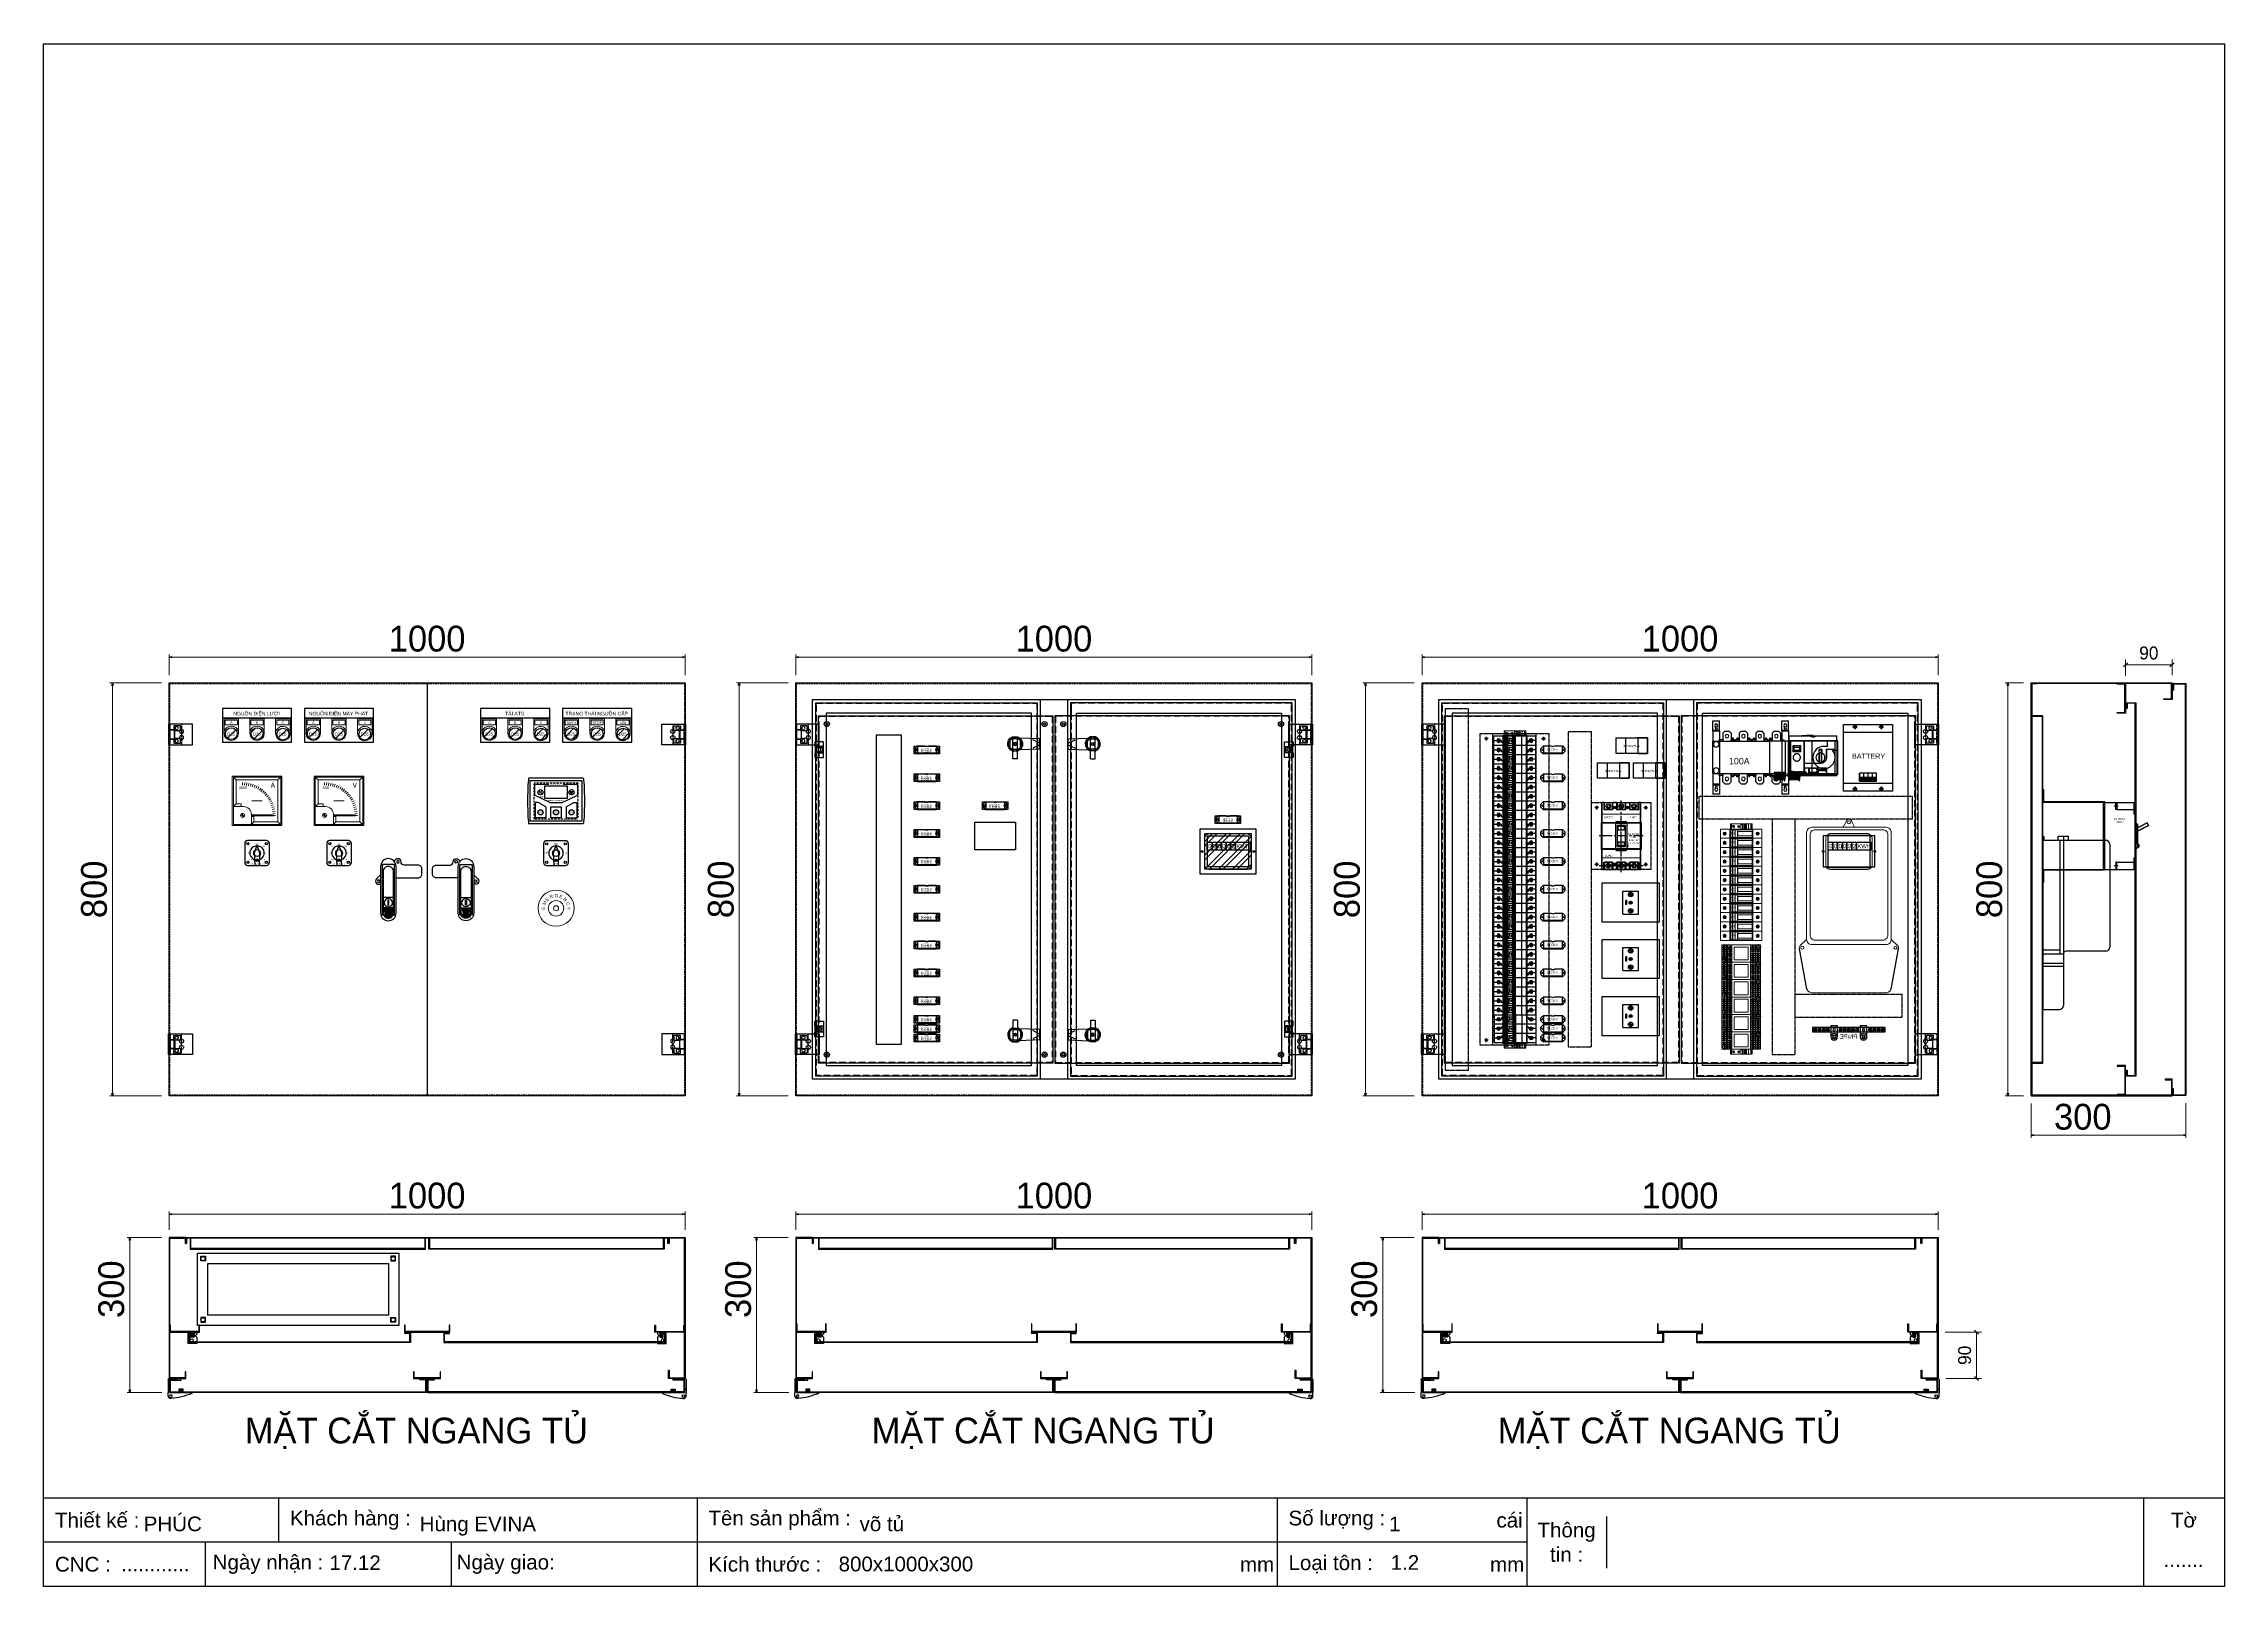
# Model space of a CAD drawing. Header units: millimetres. Extents: x 0 to 4227, y 0 to 2989.
import ezdxf
from ezdxf.enums import TextEntityAlignment as Align

# ---------------------------------------------------------------- set-up
doc = ezdxf.new("R2010")
doc.units = ezdxf.units.MM
for name, pattern in [('CENTER', [2, 1.25, -0.25, 0.25, -0.25]), ('DASHED', [0.75, 0.5, -0.25]), ('DIVIDE2', [0.625, 0.25, -0.125, 0, -0.125, 0, -0.125]), ('HIDDEN2', [4.7625, 3.175, -1.5875]), ('HIDDENX2', [19.05, 12.7, -6.35])]:
    doc.linetypes.add(name, pattern=pattern)
for name, color, linetype in [('01', 7, 'HIDDEN2'), ('ALPHA', 255, 'Continuous'), ('ASHADE', 7, 'Continuous'), ('ce', 4, 'CENTER'), ('DI', 2, 'Continuous'), ('DIM', 253, 'Continuous'), ('E600_Gen', 4, 'Continuous'), ('HEATER', 1, 'Continuous'), ('INSIDE', 6, 'Continuous'), ('KICHTHUOC', 8, 'Continuous'), ('MAIN-1', 7, 'Continuous'), ('MAIN-2', 7, 'Continuous'), ('MCCB', 3, 'Continuous'), ('Text', 4, 'Continuous'), ('THIET BI', 2, 'Continuous'), ('Vo', 2, 'Continuous'), ('본체', 1, 'Continuous')]:
    doc.layers.add(name, color=color, linetype=linetype)
for name, color, linetype, lineweight in [('07', 5, 'Continuous', 5), ('Continuous', 7, 'Continuous', 30), ('E_Electrical Equipment', 35, 'Continuous', 5), ('frame', 6, 'Continuous', 40), ('Nhat - Lien 2', 34, 'Continuous', 5), ('THAY', 9, 'Continuous', 13)]:
    doc.layers.add(name, color=color, linetype=linetype, lineweight=lineweight)
doc.styles.add('1', font='tahoma.ttf', dxfattribs={"width": 2, "height": 10})
doc.styles.add('Arial', font='arial.ttf')
doc.styles.add('Arial-Black', font='txt')
doc.styles.add('chuviet', font='arial.ttf')
doc.styles.add('iso-25', font='txt', dxfattribs={"height": 19})
doc.styles.add('Tahoma (Input Text)', font='tahoma.ttf')
doc.styles.add('VNT', font='vnt.shx', dxfattribs={"height": 3})
doc.dimstyles.new('CNC', dxfattribs={"dimtxt": 50, "dimasz": 5, "dimexe": 5, "dimexo": 15, "dimgap": 10, "dimtad": 1, "dimdec": 0, "dimtxsty": 'Standard', "dimblk": 'OPEN30', "dimcen": 10, "dimclrd": 5, "dimclre": 5, "dimclrt": 3, "dimazin": 3, "dimtfac": 1, "dimtdec": 0, "dimtmove": 0, "dimatfit": 3, "dimldrblk": 'ARCHTICK', "dimlwd": 9, "dimlwe": 9})
doc.dimstyles.new('Dim-25', dxfattribs={"dimtxt": 25, "dimasz": 8, "dimexe": 10, "dimexo": 15, "dimgap": 10, "dimtad": 1, "dimdec": 0, "dimtxsty": 'Standard', "dimblk": 'OBLIQUE', "dimcen": 10, "dimclrd": 5, "dimclre": 5, "dimclrt": 3, "dimazin": 3, "dimtfac": 1, "dimtdec": 0, "dimtmove": 0, "dimatfit": 3, "dimldrblk": 'OBLIQUE', "dimlwd": 9, "dimlwe": 9})
pattern_1 = [(45, (583605.523, 584326.815), (-8.83883476, 8.83883476), [])]
pattern_2 = [(45, (585194.762, 584326.815), (-8.83883476, 8.83883476), [])]
pattern_3 = [(45, (588608.187, 584326.531), (-8.83883476, 8.83883476), [])]
pattern_4 = [(45, (590197.426, 584326.531), (-8.83883476, 8.83883476), [])]

# ---------------------------------------------------------------- blocks, each defined once
blk = doc.blocks.new('*D1')
at = {"color": 0, "linetype": 'ByBlock', "lineweight": -2}
for p, q in [((132.1, 1745.2), (133.4, 1750.2)), ((133.4, 1750.2), (134.7, 1745.2)), ((133.4, 1750.2), (133.4, 1745.2)), ((133.4, 950.2), (132.1, 955.2)), ((134.7, 955.2), (133.4, 950.2)), ((133.4, 950.2), (133.4, 955.2))]:
    blk.add_line(p, q, dxfattribs=at)
at = {"layer": 'Defpoints', "color": 0, "transparency": 16777216}
for p in [(243.3, 1750.2), (133.4, 950.2), (243.3, 950.2)]:
    blk.add_point(p, dxfattribs=at)
at = {"layer": 'DIM', "color": 5, "lineweight": 9, "transparency": 16777216}
for p, q in [((228.3, 1750.2), (128.4, 1750.2)), ((133.4, 1745.2), (133.4, 955.2)), ((228.3, 950.2), (128.4, 950.2))]:
    blk.add_line(p, q, dxfattribs=at)
at = {"layer": 'DIM', "color": 3, "transparency": 16777216, "insert": (97.9, 1350.2), "char_height": 50, "attachment_point": 5, "rotation": 90}
blk.add_mtext('800', dxfattribs=at)
blk = doc.blocks.new('_ArchTick')
at = {"color": 0, "const_width": 0.15}
blk.add_lwpolyline([(-0.5, -0.5), (0.5, 0.5)], dxfattribs=at)
blk = doc.blocks.new('_Open30')
at = {"color": 0, "linetype": 'ByBlock', "lineweight": -2}
for p, q in [((-1, 0.27), (0, 0)), ((0, 0), (-1, -0.27)), ((0, 0), (-1, 0))]:
    blk.add_line(p, q, dxfattribs=at)
blk = doc.blocks.new('*D2')
at = {"color": 0, "linetype": 'ByBlock', "lineweight": -2}
for p, q in [((243.3, 1800), (248.3, 1801.4)), ((248.3, 1798.7), (243.3, 1800)), ((243.3, 1800), (248.3, 1800)), ((1238.3, 1801.4), (1243.3, 1800)), ((1243.3, 1800), (1238.3, 1798.7)), ((1243.3, 1800), (1238.3, 1800))]:
    blk.add_line(p, q, dxfattribs=at)
at = {"layer": 'Defpoints', "color": 0, "transparency": 16777216}
for p in [(1243.3, 1800), (243.3, 1750.2), (1243.3, 1750.2)]:
    blk.add_point(p, dxfattribs=at)
at = {"layer": 'DIM', "color": 5, "lineweight": 9, "transparency": 16777216}
for p, q in [((243.3, 1765.2), (243.3, 1805)), ((248.3, 1800), (1238.3, 1800)), ((1243.3, 1765.2), (1243.3, 1805))]:
    blk.add_line(p, q, dxfattribs=at)
at = {"layer": 'DIM', "color": 3, "transparency": 16777216, "insert": (743.3, 1835.6), "char_height": 50, "attachment_point": 5}
blk.add_mtext('1000', dxfattribs=at)
blk = doc.blocks.new('HL044-1.3-C')
at = {"color": 1, "linetype": 'HIDDEN2', "ltscale": 0.5}
for p, q in [((-25, 40), (-25, 0)), ((-3, 0), (-3, 40))]:
    blk.add_line(p, q, dxfattribs=at)
at = {"color": 1}
for p, q in [((-12, 29), (0, 29)), ((-12, 11), (-12, 29)), ((0, 11), (-12, 11)), ((-11, 28.5), (0, 28.5)), ((-11, 28.5), (-11, 11.5)), ((0, 11.5), (-11, 11.5))]:
    blk.add_line(p, q, dxfattribs=at)
blk.add_lwpolyline([(-46, 40), (0, 40), (0, 0), (-46, 0)], close=True, dxfattribs=at)
at = {"color": 1, "linetype": 'HIDDEN2', "ltscale": 0.5}
for centre, radius in [((-25, 26), 4), ((-25, 14), 4), ((-15.5, 32.5), 3), ((-15.5, 7.5), 3)]:
    blk.add_circle(centre, radius, dxfattribs=at)
blk = doc.blocks.new('*D3')
at = {"color": 0, "linetype": 'ByBlock', "lineweight": -2}
for p, q in [((243.3, 721.2), (248.3, 722.5)), ((248.3, 719.8), (243.3, 721.2)), ((243.3, 721.2), (248.3, 721.2)), ((1238.3, 722.5), (1243.3, 721.2)), ((1243.3, 721.2), (1238.3, 719.8)), ((1243.3, 721.2), (1238.3, 721.2))]:
    blk.add_line(p, q, dxfattribs=at)
at = {"layer": 'Defpoints', "color": 0, "transparency": 16777216}
for p in [(1243.3, 721.2), (243.3, 675.6), (1243.3, 675.6)]:
    blk.add_point(p, dxfattribs=at)
at = {"layer": 'DIM', "color": 5, "lineweight": 9, "transparency": 16777216}
for p, q in [((243.3, 690.6), (243.3, 726.2)), ((248.3, 721.2), (1238.3, 721.2)), ((1243.3, 690.6), (1243.3, 726.2))]:
    blk.add_line(p, q, dxfattribs=at)
at = {"layer": 'DIM', "color": 3, "transparency": 16777216, "insert": (743.3, 756.7), "char_height": 50, "attachment_point": 5}
blk.add_mtext('1000', dxfattribs=at)
blk = doc.blocks.new('*D4')
at = {"color": 0, "linetype": 'ByBlock', "lineweight": -2}
for p, q in [((165.6, 670.6), (167, 675.6)), ((167, 675.6), (168.3, 670.6)), ((167, 675.6), (167, 670.6)), ((167, 375.6), (165.6, 380.6)), ((168.3, 380.6), (167, 375.6)), ((167, 375.6), (167, 380.6))]:
    blk.add_line(p, q, dxfattribs=at)
at = {"layer": 'Defpoints', "color": 0, "transparency": 16777216}
for p in [(167, 675.6), (243.3, 675.6), (244.3, 375.6)]:
    blk.add_point(p, dxfattribs=at)
at = {"layer": 'DIM', "color": 5, "lineweight": 9, "transparency": 16777216}
for p, q in [((228.3, 675.6), (162, 675.6)), ((167, 380.6), (167, 670.6)), ((229.3, 375.6), (162, 375.6))]:
    blk.add_line(p, q, dxfattribs=at)
at = {"layer": 'DIM', "color": 3, "transparency": 16777216, "insert": (131.4, 575.6), "char_height": 50, "attachment_point": 5, "rotation": 90}
blk.add_mtext('300', dxfattribs=at)
blk = doc.blocks.new('HL044-1.3-B')
h = blk.add_hatch()
h.set_pattern_fill('ANSI31', color=1, scale=0.3, style=0)
h.set_pattern_definition([(45, (-80982.31925, -42991.2648), (-0.673519209, 0.673519209), [])])
h.paths.add_polyline_path([(-15.5, 27), (-15.5, 24), (-9.5, 24), (-9.5, 27)])
at = {"color": 1}
for p, q in [((0, 0), (-43, 0)), ((-43, 0), (-43, -2)), ((-25, 6.5), (-25, 0)), ((-25, 6.5), (-19, 5.9)), ((-25, 5.5), (-19, 4.9)), ((-25, 4.5), (-19, 3.9)), ((-25, 3.5), (-19, 2.9)), ((-25, 2.5), (-19, 1.9)), ((-25, 1.5), (-19, 0.9)), ((-25, 0.5), (-19.7, 0)), ((-22, 24), (-22, 27)), ((-22, 27), (1, 27)), ((-1, 24), (-22, 24)), ((-19, 6.5), (-19, 0)), ((-15.5, 24), (-15.5, 27)), ((-9.5, 24), (-9.5, 27)), ((0, 23), (0, 0)), ((0, 7.5), (3, 7.5)), ((0, 6), (3, 6)), ((3, 25), (3, 0)), ((3, -6.5), (3, 0))]:
    blk.add_line(p, q, dxfattribs=at)
blk.add_lwpolyline([(-26, 6.5), (-18, 6.5), (-18, 0), (-26, 0)], close=True, dxfattribs=at)
blk.add_circle((-2.3, -7), 2.55, dxfattribs=at)
for centre, radius, start, end in [((-1, 23), 1, 0, 90), ((1, 25), 2, 0, 90), ((15.4, 147.7), 160.7, 248.6705, 263.5901), ((-2.5, -6.5), 5.5, 270, 0)]:
    blk.add_arc(centre, radius, start, end, dxfattribs=at)
blk = doc.blocks.new('*D5')
at = {"color": 0, "linetype": 'ByBlock', "lineweight": -2}
for p, q in [((2560.4, 1745.2), (2561.7, 1750.2)), ((2561.7, 1750.2), (2563.1, 1745.2)), ((2561.7, 1750.2), (2561.7, 1745.2)), ((2561.7, 950.2), (2560.4, 955.2)), ((2563.1, 955.2), (2561.7, 950.2)), ((2561.7, 950.2), (2561.7, 955.2))]:
    blk.add_line(p, q, dxfattribs=at)
at = {"layer": 'Defpoints', "color": 0, "transparency": 16777216}
for p in [(2671.6, 1750.2), (2561.7, 950.2), (2671.6, 950.2)]:
    blk.add_point(p, dxfattribs=at)
at = {"layer": 'DIM', "color": 5, "lineweight": 9, "transparency": 16777216}
for p, q in [((2656.6, 1750.2), (2556.7, 1750.2)), ((2561.7, 1745.2), (2561.7, 955.2)), ((2656.6, 950.2), (2556.7, 950.2))]:
    blk.add_line(p, q, dxfattribs=at)
at = {"layer": 'DIM', "color": 3, "transparency": 16777216, "insert": (2526.2, 1350.2), "char_height": 50, "attachment_point": 5, "rotation": 90}
blk.add_mtext('800', dxfattribs=at)
blk = doc.blocks.new('*D6')
at = {"color": 0, "linetype": 'ByBlock', "lineweight": -2}
for p, q in [((2671.6, 1800), (2676.6, 1801.4)), ((2676.6, 1798.7), (2671.6, 1800)), ((2671.6, 1800), (2676.6, 1800)), ((3666.6, 1801.4), (3671.6, 1800)), ((3671.6, 1800), (3666.6, 1798.7)), ((3671.6, 1800), (3666.6, 1800))]:
    blk.add_line(p, q, dxfattribs=at)
at = {"layer": 'Defpoints', "color": 0, "transparency": 16777216}
for p in [(3671.6, 1800), (2671.6, 1750.2), (3671.6, 1750.2)]:
    blk.add_point(p, dxfattribs=at)
at = {"layer": 'DIM', "color": 5, "lineweight": 9, "transparency": 16777216}
for p, q in [((2671.6, 1765.2), (2671.6, 1805)), ((2676.6, 1800), (3666.6, 1800)), ((3671.6, 1765.2), (3671.6, 1805))]:
    blk.add_line(p, q, dxfattribs=at)
at = {"layer": 'DIM', "color": 3, "transparency": 16777216, "insert": (3171.6, 1835.6), "char_height": 50, "attachment_point": 5}
blk.add_mtext('1000', dxfattribs=at)
blk = doc.blocks.new('AB301-2-1')
at = {"linetype": 'Continuous'}
h = blk.add_hatch(dxfattribs=at)
h.set_pattern_fill('ACAD_ISO09W100', color=1, scale=0.2)
h.set_pattern_definition([(0, (-368.0181, 398.3814), (0, 1), [4.8, -0.6, 1.2, -0.6, 1.2, -0.6])])
h.paths.add_polyline_path([(-4.1, -88.5, 0.118404), (0, -89.5, 0.118404), (4.1, -88.5), (7, -72), (-7, -72)])
at = {"color": 1, "linetype": 'Continuous'}
for p, q in [((-10, -50.5), (10, -50.5)), ((-7, -72), (7, -72)), ((-7, -72), (-4.1, -88.5)), ((7, -72), (4.1, -88.5))]:
    blk.add_line(p, q, dxfattribs=at)
for points in [[(-15, -12.5), (-57.5, -12.5, -0.414214), (-65, -5), (-65, 5, -0.414214), (-57.5, 12.5), (-30.7, 12.5, 0.414214), (-24.7, 18.5), (-24.7, 18.7)], [(-24.7, 18.7, -0.198912), (-23, 23), (-23, 23, -0.414214), (-14.5, 23), (-11.3, 19.8)], [(15, -6.5), (23, -14.5, -0.414214), (23, -23), (23, -23, -0.381561), (15, -23.4, -0.381561)]]:
    blk.add_lwpolyline(points, format="xyb", dxfattribs=at)
for points in [[(0, 25), (0, 25, -0.414214), (15, 10), (15, -80.5, -0.414214), (0, -95.5), (0, -95.5, -0.414214), (-15, -80.5), (-15, 10, -0.414214)], [(0, 10, -0.414214), (10, 0), (10, -80.5, -0.414214), (0, -90.5, -0.414214), (-10, -80.5), (-10, 0, -0.414214)], [(9, -72.5), (9, -80.5, -0.414214), (0, -89.5, -0.414214), (-9, -80.5), (-9, -72.5, -0.414214), (-7, -70.5), (7, -70.5, -0.414214)]]:
    blk.add_lwpolyline(points, format="xyb", close=True, dxfattribs=at)
at = {"color": 2, "linetype": 'Continuous'}
blk.add_lwpolyline([(-12, 13.3), (12, 13.3), (12, -83.7), (-12, -83.7)], close=True, dxfattribs=at)
at = {"color": 1, "linetype": 'Continuous'}
blk.add_lwpolyline([(-1, -55.5), (1, -55.5), (1, -65.5), (-1, -65.5)], close=True, dxfattribs=at)
for centre, radius in [((-18.7, 18.7), 2.5), ((18.7, -18.7), 2.5), ((0, -60.5), 8)]:
    blk.add_circle(centre, radius, dxfattribs=at)
blk = doc.blocks.new('*D7')
at = {"color": 0, "linetype": 'ByBlock', "lineweight": -2}
for p, q in [((2671.6, 721.2), (2676.6, 722.5)), ((2676.6, 719.8), (2671.6, 721.2)), ((2671.6, 721.2), (2676.6, 721.2)), ((3666.6, 722.5), (3671.6, 721.2)), ((3671.6, 721.2), (3666.6, 719.8)), ((3671.6, 721.2), (3666.6, 721.2))]:
    blk.add_line(p, q, dxfattribs=at)
at = {"layer": 'Defpoints', "color": 0, "transparency": 16777216}
for p in [(3671.6, 721.2), (2671.6, 675.6), (3671.6, 675.6)]:
    blk.add_point(p, dxfattribs=at)
at = {"layer": 'DIM', "color": 5, "lineweight": 9, "transparency": 16777216}
for p, q in [((2671.6, 690.6), (2671.6, 726.2)), ((2676.6, 721.2), (3666.6, 721.2)), ((3671.6, 690.6), (3671.6, 726.2))]:
    blk.add_line(p, q, dxfattribs=at)
at = {"layer": 'DIM', "color": 3, "transparency": 16777216, "insert": (3171.6, 756.7), "char_height": 50, "attachment_point": 5}
blk.add_mtext('1000', dxfattribs=at)
blk = doc.blocks.new('*D8')
at = {"color": 0, "linetype": 'ByBlock', "lineweight": -2}
for p, q in [((2594, 670.6), (2595.3, 675.6)), ((2595.3, 675.6), (2596.7, 670.6)), ((2595.3, 675.6), (2595.3, 670.6)), ((2595.3, 375.6), (2594, 380.6)), ((2596.7, 380.6), (2595.3, 375.6)), ((2595.3, 375.6), (2595.3, 380.6))]:
    blk.add_line(p, q, dxfattribs=at)
at = {"layer": 'Defpoints', "color": 0, "transparency": 16777216}
for p in [(2595.3, 675.6), (2671.6, 675.6), (2672.6, 375.6)]:
    blk.add_point(p, dxfattribs=at)
at = {"layer": 'DIM', "color": 5, "lineweight": 9, "transparency": 16777216}
for p, q in [((2656.6, 675.6), (2590.3, 675.6)), ((2595.3, 380.6), (2595.3, 670.6)), ((2657.6, 375.6), (2590.3, 375.6))]:
    blk.add_line(p, q, dxfattribs=at)
at = {"layer": 'DIM', "color": 3, "transparency": 16777216, "insert": (2559.8, 575.6), "char_height": 50, "attachment_point": 5, "rotation": 90}
blk.add_mtext('300', dxfattribs=at)
blk = doc.blocks.new('HL003-2-3')
h = blk.add_hatch()
h.set_pattern_fill('ANSI31', color=2, scale=0.5, style=0)
h.set_pattern_definition([(45, (8435.407, 86016.9664), (-1.122532015, 1.122532015), [])])
h.paths.add_polyline_path([(11, 10), (5, 10), (5, 0), (11, 0)])
at = {"color": 1}
for p, q in [((0, 22), (17, 22)), ((0, 20), (0, 22)), ((0, 20), (15, 20)), ((4, 18), (0, 18)), ((0, 10), (0, 18)), ((0, 10), (8, 3)), ((0, 4), (3.4, 7)), ((0, 0), (0, 4)), ((16, 0), (0, 0)), ((4, 20), (4, 18)), ((17, 3), (8, 3)), ((15, 20), (15, 3)), ((16, 3), (16, 0)), ((17, 22), (17, 3))]:
    blk.add_line(p, q, dxfattribs=at)
at = {"color": 2}
blk.add_lwpolyline([(5, 10), (11, 10), (11, 0), (5, 0)], close=True, dxfattribs=at)
at = {"color": 1}
blk.add_circle((10, 16), 3, dxfattribs=at)
blk.add_circle((10, 16), 3, dxfattribs=at)
blk = doc.blocks.new('3P')
at = {"layer": 'ALPHA'}
for p, q in [((66317.7, 607.2), (66335.7, 607.2)), ((66317.7, 526.2), (66317.7, 607.2)), ((66323.2, 592.8), (66326.7, 592.8)), ((66323.2, 589.2), (66323.2, 592.8)), ((66323.3, 598.8), (66325.9, 598.8)), ((66323.3, 597.6), (66325.9, 597.6)), ((66324.7, 598.8), (66324.6, 598.8)), ((66324.6, 598.8), (66324.6, 598.8)), ((66324.6, 597.6), (66324.6, 597.6)), ((66324.6, 597.6), (66324.7, 597.6)), ((66324.8, 598.9), (66324.7, 598.9)), ((66324.7, 598.9), (66324.7, 598.9)), ((66324.7, 598.9), (66324.7, 598.9)), ((66324.7, 598.9), (66324.7, 598.8)), ((66324.7, 597.6), (66324.7, 597.6)), ((66324.7, 597.6), (66324.7, 597.6)), ((66324.7, 597.6), (66324.7, 597.6)), ((66324.7, 597.6), (66324.8, 597.6)), ((66324.8, 598.9), (66324.8, 598.9)), ((66324.8, 598.9), (66324.8, 598.9)), ((66324.8, 598.9), (66324.8, 598.9)), ((66324.8, 598.9), (66324.8, 598.9)), ((66324.8, 598.9), (66324.8, 598.9)), ((66324.8, 598.9), (66325.3, 598.9)), ((66324.8, 597.6), (66324.8, 597.6)), ((66324.8, 597.6), (66324.8, 597.6)), ((66324.8, 597.6), (66324.8, 597.6)), ((66324.8, 597.6), (66324.8, 597.6)), ((66324.8, 597.6), (66324.8, 597.6)), ((66325.3, 597.6), (66324.8, 597.6)), ((66325.2, 599.7), (66326, 599)), ((66325.2, 599.7), (66325.3, 599.7)), ((66325.3, 599.7), (66325.2, 599.7)), ((66325.2, 596.7), (66326, 597.5)), ((66325.2, 596.7), (66325.3, 596.8)), ((66325.3, 596.8), (66325.2, 596.7)), ((66325.3, 599.7), (66326, 599.1)), ((66325.3, 599.7), (66325.3, 599.7)), ((66325.3, 599.6), (66325.3, 599.7)), ((66325.3, 599.6), (66325.8, 598.9)), ((66325.3, 598.9), (66325.8, 598.9)), ((66325.8, 597.5), (66325.3, 597.6)), ((66325.3, 596.9), (66325.8, 597.5)), ((66325.3, 596.8), (66326, 597.4)), ((66325.3, 596.8), (66325.3, 596.9)), ((66325.3, 596.8), (66325.3, 596.8)), ((66325.9, 598.9), (66325.8, 598.9)), ((66325.8, 597.5), (66325.9, 597.6)), ((66325.9, 598.8), (66325.9, 598.9)), ((66325.9, 598.9), (66325.9, 598.9)), ((66326, 598.9), (66325.9, 598.9)), ((66325.9, 598.9), (66325.9, 598.9)), ((66325.9, 598.9), (66325.9, 598.9)), ((66325.9, 598.9), (66325.9, 598.9)), ((66325.9, 597.6), (66325.9, 597.6)), ((66325.9, 597.6), (66325.9, 597.6)), ((66325.9, 597.6), (66325.9, 597.6)), ((66325.9, 597.6), (66325.9, 597.6)), ((66325.9, 597.6), (66325.9, 597.6)), ((66325.9, 597.6), (66326, 597.6)), ((66326.1, 599.8), (66326, 599.5)), ((66326, 599.5), (66326, 599.1)), ((66326, 599.1), (66326.1, 599.1)), ((66326, 599), (66326, 598.9)), ((66326, 599), (66326, 599)), ((66326.1, 599), (66326, 599)), ((66326, 598.9), (66326, 598.9)), ((66326, 597.6), (66326, 597.6)), ((66326, 597.5), (66326, 597.5)), ((66326, 597.5), (66326, 597.5)), ((66326, 597.5), (66326.1, 597.5)), ((66326, 597.4), (66326, 597)), ((66326.1, 597.4), (66326, 597.4)), ((66326, 597), (66326.1, 596.7)), ((66326.1, 599.1), (66326.1, 600.6)), ((66326.1, 600.3), (66326.1, 600.2)), ((66326.1, 600.2), (66326.1, 600.2)), ((66326.1, 600.2), (66326.1, 600.2)), ((66326.1, 600.2), (66326.1, 600.2)), ((66326.1, 600.2), (66326.1, 600.2)), ((66326.1, 600.2), (66326.1, 600.2)), ((66326.1, 600.2), (66326.1, 600.2)), ((66326.1, 600.2), (66326.1, 600.2)), ((66326.1, 600.2), (66326.1, 600.1)), ((66326.1, 600.1), (66326.1, 600.1)), ((66326.1, 600.1), (66326.1, 599.8)), ((66326.1, 599.1), (66326.1, 599.1)), ((66326.1, 599.1), (66326.1, 599.1)), ((66326.1, 599.1), (66326.1, 599.1)), ((66326.1, 599.1), (66326.1, 599.1)), ((66326.1, 599.1), (66326.1, 599)), ((66326.1, 599), (66326.1, 599)), ((66326.1, 597.5), (66326.1, 597.5)), ((66326.1, 597.5), (66326.1, 597.4)), ((66326.1, 595.9), (66326.1, 597.4)), ((66326.1, 597.4), (66326.1, 597.4)), ((66326.1, 597.4), (66326.1, 597.4)), ((66326.1, 597.4), (66326.1, 597.4)), ((66326.1, 597.4), (66326.1, 597.4)), ((66326.1, 596.7), (66326.1, 596.3)), ((66326.1, 596.3), (66326.1, 596.3)), ((66326.1, 596.3), (66326.1, 596.3)), ((66326.1, 596.3), (66326.1, 596.3)), ((66326.1, 596.3), (66326.1, 596.3)), ((66326.1, 596.3), (66326.1, 596.3)), ((66326.1, 596.3), (66326.1, 596.3)), ((66326.1, 596.3), (66326.1, 596.3)), ((66326.1, 596.3), (66326.1, 596.2)), ((66326.1, 596.2), (66326.1, 596.2)), ((66326.7, 607.2), (66326.7, 601.7)), ((66326.7, 594.7), (66326.7, 592.8)), ((66327.3, 600.6), (66327.3, 599.1)), ((66327.3, 600.2), (66327.3, 600.3)), ((66327.4, 600.2), (66327.3, 600.2)), ((66327.3, 600.2), (66327.3, 600.2)), ((66327.3, 600.2), (66327.3, 600.2)), ((66327.3, 600.2), (66327.3, 600.2)), ((66327.3, 600.2), (66327.3, 600.2)), ((66327.3, 599.1), (66327.4, 599.1)), ((66327.3, 597.4), (66327.3, 595.9)), ((66327.3, 597.4), (66327.4, 597.4)), ((66327.3, 596.2), (66327.3, 596.3)), ((66327.3, 596.3), (66327.3, 596.3)), ((66327.3, 596.3), (66327.3, 596.3)), ((66327.3, 596.3), (66327.3, 596.3)), ((66327.3, 596.3), (66327.4, 596.3)), ((66327.3, 596.2), (66327.3, 596.2)), ((66327.4, 600.1), (66327.4, 600.2)), ((66327.4, 600.2), (66327.4, 600.2)), ((66327.4, 600.1), (66327.4, 600.1)), ((66327.4, 599.8), (66327.4, 600.1)), ((66327.4, 599.5), (66327.4, 599.8)), ((66328.1, 599.7), (66327.4, 599.1)), ((66327.4, 599.1), (66327.4, 599.5)), ((66327.4, 599), (66327.4, 599.1)), ((66327.4, 599.1), (66327.4, 599.1)), ((66327.4, 599.1), (66327.4, 599.1)), ((66327.4, 599.1), (66327.4, 599.1)), ((66327.4, 599.1), (66327.4, 599.1)), ((66327.5, 599), (66327.4, 599)), ((66327.4, 599), (66327.4, 599)), ((66327.4, 599), (66327.4, 599)), ((66327.4, 597.5), (66327.5, 597.5)), ((66327.4, 597.4), (66327.4, 597.5)), ((66327.4, 597.5), (66327.4, 597.5)), ((66327.4, 597.5), (66327.4, 597.5)), ((66328.1, 596.8), (66327.4, 597.4)), ((66327.4, 597), (66327.4, 597.4)), ((66327.4, 597.4), (66327.4, 597.4)), ((66327.4, 597.4), (66327.4, 597.4)), ((66327.4, 597.4), (66327.4, 597.4)), ((66327.4, 597.4), (66327.4, 597.4)), ((66327.4, 596.7), (66327.4, 597)), ((66327.4, 596.3), (66327.4, 596.7)), ((66327.4, 596.3), (66327.4, 596.3)), ((66327.4, 596.3), (66327.4, 596.3)), ((66327.4, 596.3), (66327.4, 596.3)), ((66327.4, 596.3), (66327.4, 596.3)), ((66328.2, 599.7), (66327.5, 599)), ((66327.5, 598.9), (66327.5, 599)), ((66327.6, 598.9), (66327.5, 598.9)), ((66327.5, 598.9), (66327.5, 598.9)), ((66327.5, 598.9), (66327.5, 598.9)), ((66327.5, 598.9), (66327.5, 598.9)), ((66327.5, 597.6), (66327.5, 597.6)), ((66327.5, 597.6), (66327.5, 597.6)), ((66327.5, 597.6), (66327.5, 597.6)), ((66327.5, 597.6), (66327.6, 597.6)), ((66327.5, 597.5), (66327.5, 597.5)), ((66328.2, 596.7), (66327.5, 597.5)), ((66328.2, 599.6), (66327.6, 598.9)), ((66327.6, 598.8), (66327.6, 598.9)), ((66327.6, 598.9), (66328.1, 598.9)), ((66327.6, 598.9), (66327.6, 598.9)), ((66327.6, 598.9), (66327.6, 598.9)), ((66327.6, 598.9), (66327.6, 598.9)), ((66327.6, 598.8), (66330.2, 598.8)), ((66327.6, 597.6), (66330.2, 597.6)), ((66327.6, 597.6), (66327.6, 597.6)), ((66328.1, 597.6), (66327.6, 597.5)), ((66327.6, 597.6), (66327.6, 597.6)), ((66327.6, 597.6), (66327.6, 597.5)), ((66327.6, 597.6), (66327.6, 597.6)), ((66328.2, 596.9), (66327.6, 597.5)), ((66328.1, 599.7), (66328.2, 599.7)), ((66328.1, 598.9), (66328.6, 598.9)), ((66328.6, 597.6), (66328.1, 597.6)), ((66328.2, 596.8), (66328.1, 596.8)), ((66328.2, 599.7), (66328.2, 599.7)), ((66328.2, 599.7), (66328.2, 599.6)), ((66328.2, 599.7), (66328.2, 599.7)), ((66328.2, 596.9), (66328.2, 596.8)), ((66328.2, 596.7), (66328.2, 596.8)), ((66328.2, 596.8), (66328.2, 596.7)), ((66328.7, 598.9), (66328.6, 598.9)), ((66328.6, 598.9), (66328.6, 598.9)), ((66328.6, 598.9), (66328.6, 598.9)), ((66328.6, 597.6), (66328.6, 597.6)), ((66328.6, 597.6), (66328.6, 597.6)), ((66328.6, 597.6), (66328.7, 597.6)), ((66328.8, 598.9), (66328.7, 598.9)), ((66328.7, 598.9), (66328.7, 598.9)), ((66328.7, 598.9), (66328.7, 598.9)), ((66328.7, 598.9), (66328.7, 598.9)), ((66328.7, 598.9), (66328.7, 598.9)), ((66328.7, 597.6), (66328.7, 597.6)), ((66328.7, 597.6), (66328.7, 597.6)), ((66328.7, 597.6), (66328.7, 597.6)), ((66328.7, 597.6), (66328.7, 597.6)), ((66328.7, 597.6), (66328.8, 597.6)), ((66328.8, 598.8), (66328.8, 598.9)), ((66328.9, 598.8), (66328.8, 598.8)), ((66328.8, 598.8), (66328.8, 598.8)), ((66328.8, 597.6), (66328.8, 597.6)), ((66328.8, 597.6), (66328.8, 597.6)), ((66328.8, 597.6), (66328.9, 597.6)), ((66335.7, 552.2), (66335.7, 607.2)), ((66335.7, 552.2), (66335.7, 607.2)), ((66335.7, 607.2), (66353.7, 607.2)), ((66341.2, 592.8), (66344.7, 592.8)), ((66341.2, 589.2), (66341.2, 592.8)), ((66341.3, 598.8), (66343.9, 598.8)), ((66341.3, 597.6), (66343.9, 597.6)), ((66342.6, 598.8), (66342.6, 598.8)), ((66342.7, 598.8), (66342.6, 598.8)), ((66342.6, 597.6), (66342.6, 597.6)), ((66342.6, 597.6), (66342.7, 597.6)), ((66342.7, 598.9), (66342.7, 598.8)), ((66342.7, 598.9), (66342.7, 598.9)), ((66342.7, 598.9), (66342.7, 598.9)), ((66342.8, 598.9), (66342.7, 598.9)), ((66342.7, 597.6), (66342.8, 597.6)), ((66342.7, 597.6), (66342.7, 597.6)), ((66342.7, 597.6), (66342.7, 597.6)), ((66342.7, 597.6), (66342.7, 597.6)), ((66342.8, 598.9), (66343.3, 598.9)), ((66342.8, 598.9), (66342.8, 598.9)), ((66342.8, 598.9), (66342.8, 598.9)), ((66342.8, 598.9), (66342.8, 598.9)), ((66342.8, 598.9), (66342.8, 598.9)), ((66342.8, 598.9), (66342.8, 598.9)), ((66343.3, 597.6), (66342.8, 597.6)), ((66342.8, 597.6), (66342.8, 597.6)), ((66342.8, 597.6), (66342.8, 597.6)), ((66342.8, 597.6), (66342.8, 597.6)), ((66342.8, 597.6), (66342.8, 597.6)), ((66342.8, 597.6), (66342.8, 597.6)), ((66343.3, 599.7), (66343.2, 599.7)), ((66343.2, 599.7), (66343.3, 599.7)), ((66343.2, 599.7), (66344, 599)), ((66343.2, 596.7), (66344, 597.5)), ((66343.3, 596.8), (66343.2, 596.7)), ((66343.2, 596.7), (66343.3, 596.8)), ((66343.3, 599.6), (66343.3, 599.7)), ((66343.3, 599.7), (66343.3, 599.7)), ((66343.3, 599.7), (66344, 599.1)), ((66343.3, 599.6), (66343.8, 598.9)), ((66343.3, 598.9), (66343.8, 598.9)), ((66343.8, 597.5), (66343.3, 597.6)), ((66343.3, 596.9), (66343.8, 597.5)), ((66343.3, 596.8), (66344, 597.4)), ((66343.3, 596.8), (66343.3, 596.9)), ((66343.3, 596.8), (66343.3, 596.8)), ((66343.9, 598.9), (66343.8, 598.9)), ((66343.8, 597.5), (66343.9, 597.6)), ((66343.9, 598.9), (66343.9, 598.9)), ((66343.9, 598.9), (66343.9, 598.9)), ((66343.9, 598.9), (66343.9, 598.9)), ((66344, 598.9), (66343.9, 598.9)), ((66343.9, 598.9), (66343.9, 598.9)), ((66343.9, 598.8), (66343.9, 598.9)), ((66343.9, 597.6), (66344, 597.6)), ((66343.9, 597.6), (66343.9, 597.6)), ((66343.9, 597.6), (66343.9, 597.6)), ((66343.9, 597.6), (66343.9, 597.6)), ((66343.9, 597.6), (66343.9, 597.6)), ((66343.9, 597.6), (66343.9, 597.6)), ((66344.1, 599.8), (66344, 599.5)), ((66344, 599.5), (66344, 599.1)), ((66344, 599.1), (66344.1, 599.1)), ((66344.1, 599), (66344, 599)), ((66344, 599), (66344, 599)), ((66344, 599), (66344, 598.9)), ((66344, 598.9), (66344, 598.9)), ((66344, 597.6), (66344, 597.6)), ((66344, 597.5), (66344.1, 597.5)), ((66344, 597.5), (66344, 597.5)), ((66344, 597.5), (66344, 597.5)), ((66344, 597.4), (66344, 597)), ((66344.1, 597.4), (66344, 597.4)), ((66344, 597), (66344.1, 596.7)), ((66344.1, 599.1), (66344.1, 600.6)), ((66344.1, 600.3), (66344.1, 600.2)), ((66344.1, 600.2), (66344.1, 600.1)), ((66344.1, 600.2), (66344.1, 600.2)), ((66344.1, 600.2), (66344.1, 600.2)), ((66344.1, 600.2), (66344.1, 600.2)), ((66344.1, 600.2), (66344.1, 600.2)), ((66344.1, 600.2), (66344.1, 600.2)), ((66344.1, 600.2), (66344.1, 600.2)), ((66344.1, 600.2), (66344.1, 600.2)), ((66344.1, 600.1), (66344.1, 599.8)), ((66344.1, 600.1), (66344.1, 600.1)), ((66344.1, 599.1), (66344.1, 599)), ((66344.1, 599.1), (66344.1, 599.1)), ((66344.1, 599.1), (66344.1, 599.1)), ((66344.1, 599.1), (66344.1, 599.1)), ((66344.1, 599.1), (66344.1, 599.1)), ((66344.1, 599), (66344.1, 599)), ((66344.1, 597.5), (66344.1, 597.4)), ((66344.1, 597.5), (66344.1, 597.5)), ((66344.1, 595.9), (66344.1, 597.4)), ((66344.1, 597.4), (66344.1, 597.4)), ((66344.1, 597.4), (66344.1, 597.4)), ((66344.1, 597.4), (66344.1, 597.4)), ((66344.1, 597.4), (66344.1, 597.4)), ((66344.1, 596.7), (66344.1, 596.3)), ((66344.1, 596.3), (66344.1, 596.2)), ((66344.1, 596.3), (66344.1, 596.3)), ((66344.1, 596.3), (66344.1, 596.3)), ((66344.1, 596.3), (66344.1, 596.3)), ((66344.1, 596.3), (66344.1, 596.3)), ((66344.1, 596.3), (66344.1, 596.3)), ((66344.1, 596.3), (66344.1, 596.3)), ((66344.1, 596.3), (66344.1, 596.3)), ((66344.1, 596.2), (66344.1, 596.2)), ((66344.7, 607.2), (66344.7, 601.7)), ((66344.7, 594.7), (66344.7, 592.8)), ((66345.3, 600.6), (66345.3, 599.1)), ((66345.3, 600.2), (66345.3, 600.3)), ((66345.3, 600.2), (66345.3, 600.2)), ((66345.3, 600.2), (66345.3, 600.2)), ((66345.3, 600.2), (66345.3, 600.2)), ((66345.3, 600.2), (66345.3, 600.2)), ((66345.4, 600.2), (66345.3, 600.2)), ((66345.3, 599.1), (66345.4, 599.1)), ((66345.3, 597.4), (66345.3, 595.9)), ((66345.3, 597.4), (66345.4, 597.4)), ((66345.3, 596.3), (66345.4, 596.3)), ((66345.3, 596.3), (66345.3, 596.3)), ((66345.3, 596.3), (66345.3, 596.3)), ((66345.3, 596.3), (66345.3, 596.3)), ((66345.3, 596.2), (66345.3, 596.3)), ((66345.3, 596.2), (66345.3, 596.2)), ((66345.4, 600.2), (66345.4, 600.2)), ((66345.4, 600.1), (66345.4, 600.2)), ((66345.4, 599.8), (66345.4, 600.1)), ((66345.4, 600.1), (66345.4, 600.1)), ((66345.4, 599.5), (66345.4, 599.8)), ((66346.1, 599.7), (66345.4, 599.1)), ((66345.4, 599.1), (66345.4, 599.5)), ((66345.4, 599.1), (66345.4, 599.1)), ((66345.4, 599.1), (66345.4, 599.1)), ((66345.4, 599.1), (66345.4, 599.1)), ((66345.4, 599.1), (66345.4, 599.1)), ((66345.4, 599), (66345.4, 599.1)), ((66345.4, 599), (66345.4, 599)), ((66345.4, 599), (66345.4, 599)), ((66345.5, 599), (66345.4, 599)), ((66345.4, 597.5), (66345.4, 597.5)), ((66345.4, 597.5), (66345.4, 597.5)), ((66345.4, 597.4), (66345.4, 597.5)), ((66345.4, 597.5), (66345.5, 597.5)), ((66345.4, 597), (66345.4, 597.4)), ((66346.1, 596.8), (66345.4, 597.4)), ((66345.4, 597.4), (66345.4, 597.4)), ((66345.4, 597.4), (66345.4, 597.4)), ((66345.4, 597.4), (66345.4, 597.4)), ((66345.4, 597.4), (66345.4, 597.4)), ((66345.4, 596.7), (66345.4, 597)), ((66345.4, 596.3), (66345.4, 596.7)), ((66345.4, 596.3), (66345.4, 596.3)), ((66345.4, 596.3), (66345.4, 596.3)), ((66345.4, 596.3), (66345.4, 596.3)), ((66345.4, 596.3), (66345.4, 596.3)), ((66346.2, 599.7), (66345.5, 599)), ((66345.5, 598.9), (66345.5, 599)), ((66345.5, 598.9), (66345.5, 598.9)), ((66345.5, 598.9), (66345.5, 598.9)), ((66345.5, 598.9), (66345.5, 598.9)), ((66345.6, 598.9), (66345.5, 598.9)), ((66345.5, 597.6), (66345.6, 597.6)), ((66345.5, 597.6), (66345.5, 597.6)), ((66345.5, 597.6), (66345.5, 597.6)), ((66345.5, 597.6), (66345.5, 597.6)), ((66346.2, 596.7), (66345.5, 597.5)), ((66345.5, 597.5), (66345.5, 597.5)), ((66346.2, 599.6), (66345.6, 598.9)), ((66345.6, 598.9), (66345.6, 598.9)), ((66345.6, 598.9), (66345.6, 598.9)), ((66345.6, 598.9), (66345.6, 598.9)), ((66345.6, 598.9), (66346.1, 598.9)), ((66345.6, 598.8), (66345.6, 598.9)), ((66345.6, 598.8), (66348.2, 598.8)), ((66345.6, 597.6), (66345.6, 597.6)), ((66345.6, 597.6), (66345.6, 597.5)), ((66345.6, 597.6), (66345.6, 597.6)), ((66346.1, 597.6), (66345.6, 597.5)), ((66345.6, 597.6), (66345.6, 597.6)), ((66345.6, 597.6), (66348.2, 597.6)), ((66346.2, 596.9), (66345.6, 597.5)), ((66346.1, 599.7), (66346.2, 599.7)), ((66346.1, 598.9), (66346.6, 598.9)), ((66346.6, 597.6), (66346.1, 597.6)), ((66346.2, 596.8), (66346.1, 596.8)), ((66346.2, 599.7), (66346.2, 599.7)), ((66346.2, 599.7), (66346.2, 599.6)), ((66346.2, 599.7), (66346.2, 599.7)), ((66346.2, 596.9), (66346.2, 596.8)), ((66346.2, 596.8), (66346.2, 596.7)), ((66346.2, 596.7), (66346.2, 596.8)), ((66346.6, 598.9), (66346.6, 598.9)), ((66346.6, 598.9), (66346.6, 598.9)), ((66346.7, 598.9), (66346.6, 598.9)), ((66346.6, 597.6), (66346.7, 597.6)), ((66346.6, 597.6), (66346.6, 597.6)), ((66346.6, 597.6), (66346.6, 597.6)), ((66346.7, 598.9), (66346.7, 598.9)), ((66346.7, 598.9), (66346.7, 598.9)), ((66346.7, 598.9), (66346.7, 598.9)), ((66346.7, 598.9), (66346.7, 598.9)), ((66346.8, 598.9), (66346.7, 598.9)), ((66346.7, 597.6), (66346.8, 597.6)), ((66346.7, 597.6), (66346.7, 597.6)), ((66346.7, 597.6), (66346.7, 597.6)), ((66346.7, 597.6), (66346.7, 597.6)), ((66346.7, 597.6), (66346.7, 597.6)), ((66346.8, 598.8), (66346.8, 598.9)), ((66346.8, 598.8), (66346.8, 598.8)), ((66346.9, 598.8), (66346.8, 598.8)), ((66346.8, 597.6), (66346.9, 597.6)), ((66346.8, 597.6), (66346.8, 597.6)), ((66346.8, 597.6), (66346.8, 597.6)), ((66353.7, 552.2), (66353.7, 607.2)), ((66353.7, 552.2), (66353.7, 607.2)), ((66353.7, 607.2), (66371.7, 607.2)), ((66353.7, 552.2), (66353.7, 607.2)), ((66359.2, 589.2), (66359.2, 592.8)), ((66359.2, 592.8), (66362.7, 592.8)), ((66359.3, 598.8), (66361.9, 598.8)), ((66359.3, 597.6), (66361.9, 597.6)), ((66360.7, 598.8), (66360.6, 598.8)), ((66360.6, 598.8), (66360.6, 598.8)), ((66360.6, 597.6), (66360.7, 597.6)), ((66360.6, 597.6), (66360.6, 597.6)), ((66360.8, 598.9), (66360.7, 598.9)), ((66360.7, 598.9), (66360.7, 598.9)), ((66360.7, 598.9), (66360.7, 598.9)), ((66360.7, 598.9), (66360.7, 598.8)), ((66360.7, 597.6), (66360.7, 597.6)), ((66360.7, 597.6), (66360.7, 597.6)), ((66360.7, 597.6), (66360.7, 597.6)), ((66360.7, 597.6), (66360.8, 597.6)), ((66360.8, 598.9), (66360.8, 598.9)), ((66360.8, 598.9), (66360.8, 598.9)), ((66360.8, 598.9), (66360.8, 598.9)), ((66360.8, 598.9), (66360.8, 598.9)), ((66360.8, 598.9), (66360.8, 598.9)), ((66360.8, 598.9), (66361.3, 598.9)), ((66360.8, 597.6), (66360.8, 597.6)), ((66360.8, 597.6), (66360.8, 597.6)), ((66360.8, 597.6), (66360.8, 597.6)), ((66360.8, 597.6), (66360.8, 597.6)), ((66360.8, 597.6), (66360.8, 597.6)), ((66361.3, 597.6), (66360.8, 597.6)), ((66361.2, 599.7), (66362, 599)), ((66361.2, 599.7), (66361.3, 599.7)), ((66361.3, 599.7), (66361.2, 599.7)), ((66361.2, 596.7), (66362, 597.5)), ((66361.2, 596.7), (66361.3, 596.8)), ((66361.3, 596.8), (66361.2, 596.7)), ((66361.3, 599.7), (66362, 599.1)), ((66361.3, 599.7), (66361.3, 599.7)), ((66361.3, 599.6), (66361.3, 599.7)), ((66361.3, 599.6), (66361.8, 598.9)), ((66361.3, 598.9), (66361.8, 598.9)), ((66361.8, 597.5), (66361.3, 597.6)), ((66361.3, 596.9), (66361.8, 597.5)), ((66361.3, 596.8), (66362, 597.4)), ((66361.3, 596.8), (66361.3, 596.9)), ((66361.3, 596.8), (66361.3, 596.8)), ((66361.9, 598.9), (66361.8, 598.9)), ((66361.8, 597.5), (66361.9, 597.6)), ((66361.9, 598.8), (66361.9, 598.9)), ((66361.9, 598.9), (66361.9, 598.9)), ((66362, 598.9), (66361.9, 598.9)), ((66361.9, 598.9), (66361.9, 598.9)), ((66361.9, 598.9), (66361.9, 598.9)), ((66361.9, 598.9), (66361.9, 598.9)), ((66361.9, 597.6), (66361.9, 597.6)), ((66361.9, 597.6), (66361.9, 597.6)), ((66361.9, 597.6), (66361.9, 597.6)), ((66361.9, 597.6), (66361.9, 597.6)), ((66361.9, 597.6), (66361.9, 597.6)), ((66361.9, 597.6), (66362, 597.6)), ((66362.1, 599.8), (66362, 599.5)), ((66362, 599.5), (66362, 599.1)), ((66362, 599.1), (66362.1, 599.1)), ((66362, 599), (66362, 598.9)), ((66362, 599), (66362, 599)), ((66362.1, 599), (66362, 599)), ((66362, 598.9), (66362, 598.9)), ((66362, 597.6), (66362, 597.6)), ((66362, 597.5), (66362, 597.5)), ((66362, 597.5), (66362, 597.5)), ((66362, 597.5), (66362.1, 597.5)), ((66362, 597.4), (66362, 597)), ((66362.1, 597.4), (66362, 597.4)), ((66362, 597), (66362.1, 596.7)), ((66362.1, 599.1), (66362.1, 600.6)), ((66362.1, 600.3), (66362.1, 600.2)), ((66362.1, 600.2), (66362.1, 600.2)), ((66362.1, 600.2), (66362.1, 600.2)), ((66362.1, 600.2), (66362.1, 600.2)), ((66362.1, 600.2), (66362.1, 600.2)), ((66362.1, 600.2), (66362.1, 600.2)), ((66362.1, 600.2), (66362.1, 600.2)), ((66362.1, 600.2), (66362.1, 600.2)), ((66362.1, 600.2), (66362.1, 600.1)), ((66362.1, 600.1), (66362.1, 600.1)), ((66362.1, 600.1), (66362.1, 599.8)), ((66362.1, 599.1), (66362.1, 599.1)), ((66362.1, 599.1), (66362.1, 599.1)), ((66362.1, 599.1), (66362.1, 599.1)), ((66362.1, 599.1), (66362.1, 599.1)), ((66362.1, 599.1), (66362.1, 599)), ((66362.1, 599), (66362.1, 599)), ((66362.1, 597.5), (66362.1, 597.5)), ((66362.1, 597.5), (66362.1, 597.4)), ((66362.1, 595.9), (66362.1, 597.4)), ((66362.1, 597.4), (66362.1, 597.4)), ((66362.1, 597.4), (66362.1, 597.4)), ((66362.1, 597.4), (66362.1, 597.4)), ((66362.1, 597.4), (66362.1, 597.4)), ((66362.1, 596.7), (66362.1, 596.3)), ((66362.1, 596.3), (66362.1, 596.3)), ((66362.1, 596.3), (66362.1, 596.3)), ((66362.1, 596.3), (66362.1, 596.3)), ((66362.1, 596.3), (66362.1, 596.3)), ((66362.1, 596.3), (66362.1, 596.3)), ((66362.1, 596.3), (66362.1, 596.3)), ((66362.1, 596.3), (66362.1, 596.3)), ((66362.1, 596.3), (66362.1, 596.2)), ((66362.1, 596.2), (66362.1, 596.2)), ((66362.7, 607.2), (66362.7, 601.7)), ((66362.7, 594.7), (66362.7, 592.8)), ((66363.3, 600.6), (66363.3, 599.1)), ((66363.3, 600.2), (66363.3, 600.3)), ((66363.4, 600.2), (66363.3, 600.2)), ((66363.3, 600.2), (66363.3, 600.2)), ((66363.3, 600.2), (66363.3, 600.2)), ((66363.3, 600.2), (66363.3, 600.2)), ((66363.3, 600.2), (66363.3, 600.2)), ((66363.3, 599.1), (66363.4, 599.1)), ((66363.3, 597.4), (66363.3, 595.9)), ((66363.3, 597.4), (66363.4, 597.4)), ((66363.3, 596.2), (66363.3, 596.3)), ((66363.3, 596.3), (66363.3, 596.3)), ((66363.3, 596.3), (66363.3, 596.3)), ((66363.3, 596.3), (66363.3, 596.3)), ((66363.3, 596.3), (66363.4, 596.3)), ((66363.3, 596.2), (66363.3, 596.2)), ((66363.4, 600.1), (66363.4, 600.2)), ((66363.4, 600.2), (66363.4, 600.2)), ((66363.4, 600.1), (66363.4, 600.1)), ((66363.4, 599.8), (66363.4, 600.1)), ((66363.4, 599.5), (66363.4, 599.8)), ((66364.1, 599.7), (66363.4, 599.1)), ((66363.4, 599.1), (66363.4, 599.5)), ((66363.4, 599), (66363.4, 599.1)), ((66363.4, 599.1), (66363.4, 599.1)), ((66363.4, 599.1), (66363.4, 599.1)), ((66363.4, 599.1), (66363.4, 599.1)), ((66363.4, 599.1), (66363.4, 599.1)), ((66363.5, 599), (66363.4, 599)), ((66363.4, 599), (66363.4, 599)), ((66363.4, 599), (66363.4, 599)), ((66363.4, 597.5), (66363.5, 597.5)), ((66363.4, 597.4), (66363.4, 597.5)), ((66363.4, 597.5), (66363.4, 597.5)), ((66363.4, 597.5), (66363.4, 597.5)), ((66364.1, 596.8), (66363.4, 597.4)), ((66363.4, 597), (66363.4, 597.4)), ((66363.4, 597.4), (66363.4, 597.4)), ((66363.4, 597.4), (66363.4, 597.4)), ((66363.4, 597.4), (66363.4, 597.4)), ((66363.4, 597.4), (66363.4, 597.4)), ((66363.4, 596.7), (66363.4, 597)), ((66363.4, 596.3), (66363.4, 596.7)), ((66363.4, 596.3), (66363.4, 596.3)), ((66363.4, 596.3), (66363.4, 596.3)), ((66363.4, 596.3), (66363.4, 596.3)), ((66363.4, 596.3), (66363.4, 596.3)), ((66364.2, 599.7), (66363.5, 599)), ((66363.5, 598.9), (66363.5, 599)), ((66363.6, 598.9), (66363.5, 598.9)), ((66363.5, 598.9), (66363.5, 598.9)), ((66363.5, 598.9), (66363.5, 598.9)), ((66363.5, 598.9), (66363.5, 598.9)), ((66363.5, 597.6), (66363.5, 597.6)), ((66363.5, 597.6), (66363.5, 597.6)), ((66363.5, 597.6), (66363.5, 597.6)), ((66363.5, 597.6), (66363.6, 597.6)), ((66364.2, 596.7), (66363.5, 597.5)), ((66363.5, 597.5), (66363.5, 597.5)), ((66364.2, 599.6), (66363.6, 598.9)), ((66363.6, 598.8), (66363.6, 598.9)), ((66363.6, 598.9), (66364.1, 598.9)), ((66363.6, 598.9), (66363.6, 598.9)), ((66363.6, 598.9), (66363.6, 598.9)), ((66363.6, 598.9), (66363.6, 598.9)), ((66363.6, 598.8), (66366.2, 598.8)), ((66363.6, 597.6), (66366.2, 597.6)), ((66363.6, 597.6), (66363.6, 597.6)), ((66364.1, 597.6), (66363.6, 597.5)), ((66363.6, 597.6), (66363.6, 597.6)), ((66363.6, 597.6), (66363.6, 597.5)), ((66363.6, 597.6), (66363.6, 597.6)), ((66364.2, 596.9), (66363.6, 597.5)), ((66364.1, 599.7), (66364.2, 599.7)), ((66364.1, 598.9), (66364.6, 598.9)), ((66364.6, 597.6), (66364.1, 597.6)), ((66364.2, 596.8), (66364.1, 596.8)), ((66364.2, 599.7), (66364.2, 599.7)), ((66364.2, 599.7), (66364.2, 599.6)), ((66364.2, 599.7), (66364.2, 599.7)), ((66364.2, 596.9), (66364.2, 596.8)), ((66364.2, 596.7), (66364.2, 596.8)), ((66364.2, 596.8), (66364.2, 596.7)), ((66364.7, 598.9), (66364.6, 598.9)), ((66364.6, 598.9), (66364.6, 598.9)), ((66364.6, 598.9), (66364.6, 598.9)), ((66364.6, 597.6), (66364.6, 597.6)), ((66364.6, 597.6), (66364.6, 597.6)), ((66364.6, 597.6), (66364.7, 597.6)), ((66364.8, 598.9), (66364.7, 598.9)), ((66364.7, 598.9), (66364.7, 598.9)), ((66364.7, 598.9), (66364.7, 598.9)), ((66364.7, 598.9), (66364.7, 598.9)), ((66364.7, 598.9), (66364.7, 598.9)), ((66364.7, 597.6), (66364.7, 597.6)), ((66364.7, 597.6), (66364.7, 597.6)), ((66364.7, 597.6), (66364.7, 597.6)), ((66364.7, 597.6), (66364.7, 597.6)), ((66364.7, 597.6), (66364.8, 597.6)), ((66364.8, 598.8), (66364.8, 598.9)), ((66364.9, 598.8), (66364.8, 598.8)), ((66364.8, 598.8), (66364.8, 598.8)), ((66364.8, 597.6), (66364.8, 597.6)), ((66364.8, 597.6), (66364.8, 597.6)), ((66364.8, 597.6), (66364.9, 597.6)), ((66371.7, 526.2), (66371.7, 607.2)), ((66317.7, 589.2), (66335.7, 589.2)), ((66317.7, 580.2), (66335.7, 580.2)), ((66317.7, 568), (66335.7, 568)), ((66317.7, 565.8), (66335.7, 565.8)), ((66317.7, 564), (66335.7, 564)), ((66317.7, 562.7), (66335.7, 562.7)), ((66317.7, 551.1), (66318.7, 551.1)), ((66319, 552.2), (66318.7, 551.9)), ((66318.7, 551.9), (66318.7, 545.9)), ((66318.7, 551.6), (66319, 551.8)), ((66319, 551.8), (66319.1, 551.9)), ((66319.1, 551.9), (66319.1, 551.9)), ((66319.1, 551.9), (66319.2, 551.9)), ((66370.3, 552.2), (66319.2, 552.2)), ((66319.2, 545.6), (66319.2, 552.2)), ((66370.3, 551.9), (66319.2, 551.9)), ((66321.7, 552.2), (66321.7, 562.7)), ((66321.7, 555.4), (66326.7, 555.4)), ((66322.2, 552.2), (66322.2, 555.4)), ((66331.7, 555.4), (66326.7, 555.4)), ((66331.2, 552.2), (66331.2, 555.4)), ((66331.7, 552.2), (66331.7, 562.7)), ((66335.7, 589.2), (66353.7, 589.2)), ((66335.7, 580.2), (66353.7, 580.2)), ((66335.7, 568), (66353.7, 568)), ((66335.7, 565.8), (66353.7, 565.8)), ((66335.7, 564), (66353.7, 564)), ((66335.7, 562.7), (66353.7, 562.7)), ((66339.7, 552.2), (66339.7, 562.7)), ((66339.7, 555.4), (66344.7, 555.4)), ((66340.2, 552.2), (66340.2, 555.4)), ((66349.7, 555.4), (66344.7, 555.4)), ((66349.2, 552.2), (66349.2, 555.4)), ((66349.7, 552.2), (66349.7, 562.7)), ((66353.7, 589.2), (66371.7, 589.2)), ((66353.7, 580.2), (66371.7, 580.2)), ((66353.7, 568), (66371.7, 568)), ((66353.7, 565.8), (66371.7, 565.8)), ((66353.7, 564), (66371.7, 564)), ((66353.7, 562.7), (66371.7, 562.7)), ((66357.7, 552.2), (66357.7, 562.7)), ((66357.7, 555.4), (66362.7, 555.4)), ((66358.2, 552.2), (66358.2, 555.4)), ((66367.7, 555.4), (66362.7, 555.4)), ((66367.2, 552.2), (66367.2, 555.4)), ((66367.7, 552.2), (66367.7, 562.7)), ((66370.3, 545.6), (66370.3, 552.2)), ((66370.4, 551.9), (66370.3, 551.9)), ((66370.4, 552.2), (66370.7, 551.9)), ((66370.4, 551.9), (66370.4, 551.9)), ((66370.4, 551.8), (66370.4, 551.9)), ((66370.7, 551.6), (66370.4, 551.8)), ((66370.7, 551.9), (66370.7, 545.9)), ((66371.7, 551.1), (66370.8, 551.1)), ((66317.7, 544.2), (66335.7, 544.2)), ((66317.7, 526.2), (66335.7, 526.2)), ((66318.7, 549.2), (66319, 549)), ((66318.7, 546.7), (66319, 546.5)), ((66319, 545.7), (66318.7, 545.9)), ((66319, 549), (66319.1, 549)), ((66319, 546.5), (66319.1, 546.5)), ((66319.1, 549), (66319.1, 549)), ((66319.1, 549), (66319.2, 549)), ((66319.1, 546.5), (66319.1, 546.4)), ((66319.1, 546.4), (66319.2, 546.4)), ((66370.3, 549), (66319.2, 549)), ((66370.3, 546.4), (66319.2, 546.4)), ((66370.3, 545.6), (66319.2, 545.6)), ((66330.5, 524.2), (66323, 524.2)), ((66323.2, 544.2), (66323.2, 540.7)), ((66323.2, 544.2), (66326.7, 544.2)), ((66323.2, 540.7), (66326.7, 540.7)), ((66323.3, 535.8), (66325.9, 535.8)), ((66323.3, 534.6), (66325.9, 534.6)), ((66324.6, 535.8), (66324.6, 535.8)), ((66324.7, 535.8), (66324.6, 535.8)), ((66324.6, 534.6), (66324.6, 534.6)), ((66324.6, 534.6), (66324.7, 534.6)), ((66324.7, 535.9), (66324.7, 535.9)), ((66324.7, 535.9), (66324.7, 535.8)), ((66324.7, 535.9), (66324.7, 535.9)), ((66324.8, 535.9), (66324.7, 535.9)), ((66324.7, 534.6), (66324.7, 534.6)), ((66324.7, 534.6), (66324.7, 534.6)), ((66324.7, 534.6), (66324.8, 534.6)), ((66324.7, 534.6), (66324.7, 534.6)), ((66324.8, 535.9), (66325.3, 535.9)), ((66324.8, 535.9), (66324.8, 535.9)), ((66324.8, 535.9), (66324.8, 535.9)), ((66324.8, 535.9), (66324.8, 535.9)), ((66324.8, 535.9), (66324.8, 535.9)), ((66324.8, 535.9), (66324.8, 535.9)), ((66325.3, 534.6), (66324.8, 534.6)), ((66324.8, 534.6), (66324.8, 534.6)), ((66324.8, 534.6), (66324.8, 534.6)), ((66324.8, 534.6), (66324.8, 534.6)), ((66324.8, 534.6), (66324.8, 534.6)), ((66324.8, 534.6), (66324.8, 534.6)), ((66325.3, 536.7), (66325.2, 536.7)), ((66325.2, 536.7), (66325.3, 536.7)), ((66325.2, 536.7), (66326, 536)), ((66325.2, 533.7), (66326, 534.5)), ((66325.3, 533.8), (66325.2, 533.7)), ((66325.2, 533.7), (66325.3, 533.8)), ((66325.3, 536.6), (66325.3, 536.7)), ((66325.3, 536.7), (66325.3, 536.7)), ((66325.3, 536.7), (66326, 536.1)), ((66325.3, 536.6), (66325.8, 535.9)), ((66325.3, 535.9), (66325.8, 535.9)), ((66325.8, 534.5), (66325.3, 534.6)), ((66325.3, 533.9), (66325.8, 534.5)), ((66325.3, 533.8), (66326, 534.4)), ((66325.3, 533.8), (66325.3, 533.9)), ((66325.3, 533.8), (66325.3, 533.8)), ((66325.9, 535.9), (66325.8, 535.9)), ((66325.8, 534.5), (66325.9, 534.6)), ((66325.9, 535.9), (66325.9, 535.9)), ((66325.9, 535.9), (66325.9, 535.9)), ((66325.9, 535.9), (66325.9, 535.9)), ((66326, 535.9), (66325.9, 535.9)), ((66325.9, 535.9), (66325.9, 535.9)), ((66325.9, 535.8), (66325.9, 535.9)), ((66325.9, 534.6), (66326, 534.6)), ((66325.9, 534.6), (66325.9, 534.6)), ((66325.9, 534.6), (66325.9, 534.6)), ((66325.9, 534.6), (66325.9, 534.6)), ((66325.9, 534.6), (66325.9, 534.6)), ((66325.9, 534.6), (66325.9, 534.6)), ((66326.1, 536.8), (66326, 536.5)), ((66326, 536.5), (66326, 536.1)), ((66326, 536.1), (66326.1, 536.1)), ((66326.1, 536), (66326, 536)), ((66326, 536), (66326, 536)), ((66326, 536), (66326, 535.9)), ((66326, 535.9), (66326, 535.9)), ((66326, 534.6), (66326, 534.6)), ((66326, 534.5), (66326.1, 534.5)), ((66326, 534.5), (66326, 534.5)), ((66326, 534.5), (66326, 534.5)), ((66326, 534.4), (66326, 534)), ((66326.1, 534.4), (66326, 534.4)), ((66326, 534), (66326.1, 533.7)), ((66326.1, 536.1), (66326.1, 537.6)), ((66326.1, 537.3), (66326.1, 537.2)), ((66326.1, 537.2), (66326.1, 537.1)), ((66326.1, 537.2), (66326.1, 537.2)), ((66326.1, 537.2), (66326.1, 537.2)), ((66326.1, 537.2), (66326.1, 537.2)), ((66326.1, 537.2), (66326.1, 537.2)), ((66326.1, 537.2), (66326.1, 537.2)), ((66326.1, 537.2), (66326.1, 537.2)), ((66326.1, 537.2), (66326.1, 537.2)), ((66326.1, 537.1), (66326.1, 536.8)), ((66326.1, 537.1), (66326.1, 537.1)), ((66326.1, 536.1), (66326.1, 536)), ((66326.1, 536.1), (66326.1, 536.1)), ((66326.1, 536.1), (66326.1, 536.1)), ((66326.1, 536.1), (66326.1, 536.1)), ((66326.1, 536.1), (66326.1, 536.1)), ((66326.1, 536), (66326.1, 536)), ((66326.1, 534.5), (66326.1, 534.4)), ((66326.1, 534.5), (66326.1, 534.5)), ((66326.1, 532.9), (66326.1, 534.4)), ((66326.1, 534.4), (66326.1, 534.4)), ((66326.1, 534.4), (66326.1, 534.4)), ((66326.1, 534.4), (66326.1, 534.4)), ((66326.1, 534.4), (66326.1, 534.4)), ((66326.1, 533.7), (66326.1, 533.3)), ((66326.1, 533.3), (66326.1, 533.2)), ((66326.1, 533.3), (66326.1, 533.3)), ((66326.1, 533.3), (66326.1, 533.3)), ((66326.1, 533.3), (66326.1, 533.3)), ((66326.1, 533.3), (66326.1, 533.3)), ((66326.1, 533.3), (66326.1, 533.3)), ((66326.1, 533.3), (66326.1, 533.3)), ((66326.1, 533.3), (66326.1, 533.3)), ((66326.1, 533.2), (66326.1, 533.2)), ((66326.7, 538.7), (66326.7, 540.7)), ((66326.7, 526.2), (66326.7, 531.7)), ((66327.3, 537.6), (66327.3, 536.1)), ((66327.3, 537.2), (66327.3, 537.3)), ((66327.3, 537.2), (66327.3, 537.2)), ((66327.3, 537.2), (66327.3, 537.2)), ((66327.3, 537.2), (66327.3, 537.2)), ((66327.3, 537.2), (66327.3, 537.2)), ((66327.4, 537.2), (66327.3, 537.2)), ((66327.3, 536.1), (66327.4, 536.1)), ((66327.3, 534.4), (66327.3, 532.9)), ((66327.3, 534.4), (66327.4, 534.4)), ((66327.3, 533.3), (66327.4, 533.3)), ((66327.3, 533.3), (66327.3, 533.3)), ((66327.3, 533.3), (66327.3, 533.3)), ((66327.3, 533.3), (66327.3, 533.3)), ((66327.3, 533.2), (66327.3, 533.3)), ((66327.3, 533.2), (66327.3, 533.2)), ((66327.4, 537.2), (66327.4, 537.2)), ((66327.4, 537.1), (66327.4, 537.2)), ((66327.4, 536.8), (66327.4, 537.1)), ((66327.4, 537.1), (66327.4, 537.1)), ((66327.4, 536.5), (66327.4, 536.8)), ((66328.1, 536.7), (66327.4, 536.1)), ((66327.4, 536.1), (66327.4, 536.5)), ((66327.4, 536.1), (66327.4, 536.1)), ((66327.4, 536.1), (66327.4, 536.1)), ((66327.4, 536.1), (66327.4, 536.1)), ((66327.4, 536.1), (66327.4, 536.1)), ((66327.4, 536), (66327.4, 536.1)), ((66327.4, 536), (66327.4, 536)), ((66327.4, 536), (66327.4, 536)), ((66327.5, 536), (66327.4, 536)), ((66327.4, 534.5), (66327.4, 534.5)), ((66327.4, 534.5), (66327.4, 534.5)), ((66327.4, 534.4), (66327.4, 534.5)), ((66327.4, 534.5), (66327.5, 534.5)), ((66328.1, 533.8), (66327.4, 534.4)), ((66327.4, 534), (66327.4, 534.4)), ((66327.4, 534.4), (66327.4, 534.4)), ((66327.4, 534.4), (66327.4, 534.4)), ((66327.4, 534.4), (66327.4, 534.4)), ((66327.4, 534.4), (66327.4, 534.4)), ((66327.4, 533.7), (66327.4, 534)), ((66327.4, 533.3), (66327.4, 533.7)), ((66327.4, 533.3), (66327.4, 533.3)), ((66327.4, 533.3), (66327.4, 533.3)), ((66327.4, 533.3), (66327.4, 533.3)), ((66327.4, 533.3), (66327.4, 533.3)), ((66328.2, 536.7), (66327.5, 536)), ((66327.5, 535.9), (66327.5, 536)), ((66327.5, 535.9), (66327.5, 535.9)), ((66327.5, 535.9), (66327.5, 535.9)), ((66327.5, 535.9), (66327.5, 535.9)), ((66327.6, 535.9), (66327.5, 535.9)), ((66327.5, 534.6), (66327.6, 534.6)), ((66327.5, 534.6), (66327.5, 534.6)), ((66327.5, 534.6), (66327.5, 534.6)), ((66327.5, 534.6), (66327.5, 534.6)), ((66328.2, 533.7), (66327.5, 534.5)), ((66327.5, 534.5), (66327.5, 534.5)), ((66328.2, 536.6), (66327.6, 535.9)), ((66327.6, 535.9), (66327.6, 535.9)), ((66327.6, 535.9), (66327.6, 535.9)), ((66327.6, 535.9), (66327.6, 535.9)), ((66327.6, 535.8), (66327.6, 535.9)), ((66327.6, 535.9), (66328.1, 535.9)), ((66327.6, 535.8), (66330.2, 535.8)), ((66327.6, 534.6), (66330.2, 534.6)), ((66327.6, 534.6), (66327.6, 534.6)), ((66327.6, 534.6), (66327.6, 534.5)), ((66327.6, 534.6), (66327.6, 534.6)), ((66327.6, 534.6), (66327.6, 534.6)), ((66328.1, 534.6), (66327.6, 534.5)), ((66328.2, 533.9), (66327.6, 534.5)), ((66328.1, 536.7), (66328.2, 536.7)), ((66328.1, 535.9), (66328.6, 535.9)), ((66328.6, 534.6), (66328.1, 534.6)), ((66328.2, 533.8), (66328.1, 533.8)), ((66328.2, 536.7), (66328.2, 536.7)), ((66328.2, 536.7), (66328.2, 536.6)), ((66328.2, 536.7), (66328.2, 536.7)), ((66328.2, 533.9), (66328.2, 533.8)), ((66328.2, 533.8), (66328.2, 533.7)), ((66328.2, 533.7), (66328.2, 533.8)), ((66328.6, 535.9), (66328.6, 535.9)), ((66328.6, 535.9), (66328.6, 535.9)), ((66328.7, 535.9), (66328.6, 535.9)), ((66328.6, 534.6), (66328.7, 534.6)), ((66328.6, 534.6), (66328.6, 534.6)), ((66328.6, 534.6), (66328.6, 534.6)), ((66328.7, 535.9), (66328.7, 535.9)), ((66328.7, 535.9), (66328.7, 535.9)), ((66328.7, 535.9), (66328.7, 535.9)), ((66328.7, 535.9), (66328.7, 535.9)), ((66328.8, 535.9), (66328.7, 535.9)), ((66328.7, 534.6), (66328.8, 534.6)), ((66328.7, 534.6), (66328.7, 534.6)), ((66328.7, 534.6), (66328.7, 534.6)), ((66328.7, 534.6), (66328.7, 534.6)), ((66328.7, 534.6), (66328.7, 534.6)), ((66328.8, 535.8), (66328.8, 535.9)), ((66328.8, 535.8), (66328.8, 535.8)), ((66328.9, 535.8), (66328.8, 535.8)), ((66328.8, 534.6), (66328.9, 534.6)), ((66328.8, 534.6), (66328.8, 534.6)), ((66328.8, 534.6), (66328.8, 534.6)), ((66335.7, 526.2), (66335.7, 545.6)), ((66335.7, 526.2), (66335.7, 545.6)), ((66335.7, 544.2), (66353.7, 544.2)), ((66335.7, 526.2), (66353.7, 526.2)), ((66341.2, 544.2), (66344.7, 544.2)), ((66341.2, 544.2), (66341.2, 540.7)), ((66341.2, 540.7), (66344.7, 540.7)), ((66341.3, 535.8), (66343.9, 535.8)), ((66341.3, 534.6), (66343.9, 534.6)), ((66342.6, 535.8), (66342.6, 535.8)), ((66342.7, 535.8), (66342.6, 535.8)), ((66342.6, 534.6), (66342.6, 534.6)), ((66342.6, 534.6), (66342.7, 534.6)), ((66342.8, 535.9), (66342.7, 535.9)), ((66342.7, 535.9), (66342.7, 535.9)), ((66342.7, 535.9), (66342.7, 535.8)), ((66342.7, 535.9), (66342.7, 535.9)), ((66342.7, 534.6), (66342.7, 534.6)), ((66342.7, 534.6), (66342.8, 534.6)), ((66342.7, 534.6), (66342.7, 534.6)), ((66342.7, 534.6), (66342.7, 534.6)), ((66342.8, 535.9), (66342.8, 535.9)), ((66342.8, 535.9), (66342.8, 535.9)), ((66342.8, 535.9), (66342.8, 535.9)), ((66342.8, 535.9), (66342.8, 535.9)), ((66342.8, 535.9), (66342.8, 535.9)), ((66342.8, 535.9), (66343.3, 535.9)), ((66342.8, 534.6), (66342.8, 534.6)), ((66342.8, 534.6), (66342.8, 534.6)), ((66342.8, 534.6), (66342.8, 534.6)), ((66342.8, 534.6), (66342.8, 534.6)), ((66342.8, 534.6), (66342.8, 534.6)), ((66343.3, 534.6), (66342.8, 534.6)), ((66343.2, 536.7), (66344, 536)), ((66343.2, 536.7), (66343.3, 536.7)), ((66343.3, 536.7), (66343.2, 536.7)), ((66343.2, 533.7), (66344, 534.5)), ((66343.2, 533.7), (66343.3, 533.8)), ((66343.3, 533.8), (66343.2, 533.7)), ((66343.3, 536.7), (66344, 536.1)), ((66343.3, 536.7), (66343.3, 536.7)), ((66343.3, 536.6), (66343.3, 536.7)), ((66343.3, 536.6), (66343.8, 535.9)), ((66343.3, 535.9), (66343.8, 535.9)), ((66343.8, 534.5), (66343.3, 534.6)), ((66343.3, 533.9), (66343.8, 534.5)), ((66343.3, 533.8), (66344, 534.4)), ((66343.3, 533.8), (66343.3, 533.9)), ((66343.3, 533.8), (66343.3, 533.8)), ((66343.9, 535.9), (66343.8, 535.9)), ((66343.8, 534.5), (66343.9, 534.6)), ((66343.9, 535.8), (66343.9, 535.9)), ((66343.9, 535.9), (66343.9, 535.9)), ((66344, 535.9), (66343.9, 535.9)), ((66343.9, 535.9), (66343.9, 535.9)), ((66343.9, 535.9), (66343.9, 535.9)), ((66343.9, 535.9), (66343.9, 535.9)), ((66343.9, 534.6), (66343.9, 534.6)), ((66343.9, 534.6), (66343.9, 534.6)), ((66343.9, 534.6), (66343.9, 534.6)), ((66343.9, 534.6), (66343.9, 534.6)), ((66343.9, 534.6), (66343.9, 534.6)), ((66343.9, 534.6), (66344, 534.6)), ((66344.1, 536.8), (66344, 536.5)), ((66344, 536.5), (66344, 536.1)), ((66344, 536.1), (66344.1, 536.1)), ((66344, 536), (66344, 535.9)), ((66344, 536), (66344, 536)), ((66344.1, 536), (66344, 536)), ((66344, 535.9), (66344, 535.9)), ((66344, 534.6), (66344, 534.6)), ((66344, 534.5), (66344, 534.5)), ((66344, 534.5), (66344, 534.5)), ((66344, 534.5), (66344.1, 534.5)), ((66344.1, 534.4), (66344, 534.4)), ((66344, 534.4), (66344, 534)), ((66344, 534), (66344.1, 533.7)), ((66344.1, 536.1), (66344.1, 537.6)), ((66344.1, 537.3), (66344.1, 537.2)), ((66344.1, 537.2), (66344.1, 537.2)), ((66344.1, 537.2), (66344.1, 537.2)), ((66344.1, 537.2), (66344.1, 537.2)), ((66344.1, 537.2), (66344.1, 537.2)), ((66344.1, 537.2), (66344.1, 537.2)), ((66344.1, 537.2), (66344.1, 537.2)), ((66344.1, 537.2), (66344.1, 537.2)), ((66344.1, 537.2), (66344.1, 537.1)), ((66344.1, 537.1), (66344.1, 537.1)), ((66344.1, 537.1), (66344.1, 536.8)), ((66344.1, 536.1), (66344.1, 536.1)), ((66344.1, 536.1), (66344.1, 536.1)), ((66344.1, 536.1), (66344.1, 536.1)), ((66344.1, 536.1), (66344.1, 536.1)), ((66344.1, 536.1), (66344.1, 536)), ((66344.1, 536), (66344.1, 536)), ((66344.1, 534.5), (66344.1, 534.5)), ((66344.1, 534.5), (66344.1, 534.4)), ((66344.1, 534.4), (66344.1, 534.4)), ((66344.1, 534.4), (66344.1, 534.4)), ((66344.1, 534.4), (66344.1, 534.4)), ((66344.1, 534.4), (66344.1, 534.4)), ((66344.1, 532.9), (66344.1, 534.4)), ((66344.1, 533.7), (66344.1, 533.3)), ((66344.1, 533.3), (66344.1, 533.3)), ((66344.1, 533.3), (66344.1, 533.3)), ((66344.1, 533.3), (66344.1, 533.3)), ((66344.1, 533.3), (66344.1, 533.3)), ((66344.1, 533.3), (66344.1, 533.3)), ((66344.1, 533.3), (66344.1, 533.3)), ((66344.1, 533.3), (66344.1, 533.3)), ((66344.1, 533.3), (66344.1, 533.2)), ((66344.1, 533.2), (66344.1, 533.2)), ((66344.7, 538.7), (66344.7, 540.7)), ((66344.7, 526.2), (66344.7, 531.7)), ((66345.3, 537.6), (66345.3, 536.1)), ((66345.3, 537.2), (66345.3, 537.3)), ((66345.4, 537.2), (66345.3, 537.2)), ((66345.3, 537.2), (66345.3, 537.2)), ((66345.3, 537.2), (66345.3, 537.2)), ((66345.3, 537.2), (66345.3, 537.2)), ((66345.3, 537.2), (66345.3, 537.2)), ((66345.3, 536.1), (66345.4, 536.1)), ((66345.3, 534.4), (66345.4, 534.4)), ((66345.3, 534.4), (66345.3, 532.9)), ((66345.3, 533.2), (66345.3, 533.3)), ((66345.3, 533.3), (66345.3, 533.3)), ((66345.3, 533.3), (66345.3, 533.3)), ((66345.3, 533.3), (66345.3, 533.3)), ((66345.3, 533.3), (66345.4, 533.3)), ((66345.3, 533.2), (66345.3, 533.2)), ((66345.4, 537.1), (66345.4, 537.2)), ((66345.4, 537.2), (66345.4, 537.2)), ((66345.4, 537.1), (66345.4, 537.1)), ((66345.4, 536.8), (66345.4, 537.1)), ((66345.4, 536.5), (66345.4, 536.8)), ((66346.1, 536.7), (66345.4, 536.1)), ((66345.4, 536.1), (66345.4, 536.5)), ((66345.4, 536), (66345.4, 536.1)), ((66345.4, 536.1), (66345.4, 536.1)), ((66345.4, 536.1), (66345.4, 536.1)), ((66345.4, 536.1), (66345.4, 536.1)), ((66345.4, 536.1), (66345.4, 536.1)), ((66345.5, 536), (66345.4, 536)), ((66345.4, 536), (66345.4, 536)), ((66345.4, 536), (66345.4, 536)), ((66345.4, 534.5), (66345.5, 534.5)), ((66345.4, 534.4), (66345.4, 534.5)), ((66345.4, 534.5), (66345.4, 534.5)), ((66345.4, 534.5), (66345.4, 534.5)), ((66345.4, 534.4), (66345.4, 534.4)), ((66345.4, 534.4), (66345.4, 534.4)), ((66345.4, 534.4), (66345.4, 534.4)), ((66345.4, 534.4), (66345.4, 534.4)), ((66345.4, 534), (66345.4, 534.4)), ((66346.1, 533.8), (66345.4, 534.4)), ((66345.4, 533.7), (66345.4, 534)), ((66345.4, 533.3), (66345.4, 533.7)), ((66345.4, 533.3), (66345.4, 533.3)), ((66345.4, 533.3), (66345.4, 533.3)), ((66345.4, 533.3), (66345.4, 533.3)), ((66345.4, 533.3), (66345.4, 533.3)), ((66346.2, 536.7), (66345.5, 536)), ((66345.5, 535.9), (66345.5, 536)), ((66345.6, 535.9), (66345.5, 535.9)), ((66345.5, 535.9), (66345.5, 535.9)), ((66345.5, 535.9), (66345.5, 535.9)), ((66345.5, 535.9), (66345.5, 535.9)), ((66345.5, 534.6), (66345.5, 534.6)), ((66345.5, 534.6), (66345.5, 534.6)), ((66345.5, 534.6), (66345.5, 534.6)), ((66345.5, 534.6), (66345.6, 534.6)), ((66345.5, 534.5), (66345.5, 534.5)), ((66346.2, 533.7), (66345.5, 534.5)), ((66346.2, 536.6), (66345.6, 535.9)), ((66345.6, 535.9), (66346.1, 535.9)), ((66345.6, 535.8), (66345.6, 535.9)), ((66345.6, 535.9), (66345.6, 535.9)), ((66345.6, 535.9), (66345.6, 535.9)), ((66345.6, 535.9), (66345.6, 535.9)), ((66345.6, 535.8), (66348.2, 535.8)), ((66346.1, 534.6), (66345.6, 534.5)), ((66345.6, 534.6), (66345.6, 534.6)), ((66345.6, 534.6), (66345.6, 534.6)), ((66345.6, 534.6), (66345.6, 534.5)), ((66345.6, 534.6), (66345.6, 534.6)), ((66345.6, 534.6), (66348.2, 534.6)), ((66346.2, 533.9), (66345.6, 534.5)), ((66346.1, 536.7), (66346.2, 536.7)), ((66346.1, 535.9), (66346.6, 535.9)), ((66346.6, 534.6), (66346.1, 534.6)), ((66346.2, 533.8), (66346.1, 533.8)), ((66346.2, 536.7), (66346.2, 536.7)), ((66346.2, 536.7), (66346.2, 536.6)), ((66346.2, 536.7), (66346.2, 536.7)), ((66346.2, 533.9), (66346.2, 533.8)), ((66346.2, 533.7), (66346.2, 533.8)), ((66346.2, 533.8), (66346.2, 533.7)), ((66346.7, 535.9), (66346.6, 535.9)), ((66346.6, 535.9), (66346.6, 535.9)), ((66346.6, 535.9), (66346.6, 535.9)), ((66346.6, 534.6), (66346.6, 534.6)), ((66346.6, 534.6), (66346.6, 534.6)), ((66346.6, 534.6), (66346.7, 534.6)), ((66346.8, 535.9), (66346.7, 535.9)), ((66346.7, 535.9), (66346.7, 535.9)), ((66346.7, 535.9), (66346.7, 535.9)), ((66346.7, 535.9), (66346.7, 535.9)), ((66346.7, 535.9), (66346.7, 535.9)), ((66346.7, 534.6), (66346.7, 534.6)), ((66346.7, 534.6), (66346.7, 534.6)), ((66346.7, 534.6), (66346.7, 534.6)), ((66346.7, 534.6), (66346.7, 534.6)), ((66346.7, 534.6), (66346.8, 534.6)), ((66346.8, 535.8), (66346.8, 535.9)), ((66346.9, 535.8), (66346.8, 535.8)), ((66346.8, 535.8), (66346.8, 535.8)), ((66346.8, 534.6), (66346.8, 534.6)), ((66346.8, 534.6), (66346.8, 534.6)), ((66346.8, 534.6), (66346.9, 534.6)), ((66353.7, 526.2), (66353.7, 545.6)), ((66353.7, 526.2), (66353.7, 545.6)), ((66353.7, 526.2), (66353.7, 545.6)), ((66353.7, 544.2), (66371.7, 544.2)), ((66353.7, 526.2), (66371.7, 526.2)), ((66366.5, 524.2), (66359, 524.2)), ((66359.2, 544.2), (66359.2, 540.7)), ((66359.2, 544.2), (66362.7, 544.2)), ((66359.2, 540.7), (66362.7, 540.7)), ((66359.3, 535.8), (66361.9, 535.8)), ((66359.3, 534.6), (66361.9, 534.6)), ((66360.7, 535.8), (66360.6, 535.8)), ((66360.6, 535.8), (66360.6, 535.8)), ((66360.6, 534.6), (66360.7, 534.6)), ((66360.6, 534.6), (66360.6, 534.6)), ((66360.7, 535.9), (66360.7, 535.9)), ((66360.7, 535.9), (66360.7, 535.8)), ((66360.7, 535.9), (66360.7, 535.9)), ((66360.8, 535.9), (66360.7, 535.9)), ((66360.7, 534.6), (66360.7, 534.6)), ((66360.7, 534.6), (66360.7, 534.6)), ((66360.7, 534.6), (66360.8, 534.6)), ((66360.7, 534.6), (66360.7, 534.6)), ((66360.8, 535.9), (66361.3, 535.9)), ((66360.8, 535.9), (66360.8, 535.9)), ((66360.8, 535.9), (66360.8, 535.9)), ((66360.8, 535.9), (66360.8, 535.9)), ((66360.8, 535.9), (66360.8, 535.9)), ((66360.8, 535.9), (66360.8, 535.9)), ((66361.3, 534.6), (66360.8, 534.6)), ((66360.8, 534.6), (66360.8, 534.6)), ((66360.8, 534.6), (66360.8, 534.6)), ((66360.8, 534.6), (66360.8, 534.6)), ((66360.8, 534.6), (66360.8, 534.6)), ((66360.8, 534.6), (66360.8, 534.6)), ((66361.3, 536.7), (66361.2, 536.7)), ((66361.2, 536.7), (66361.3, 536.7)), ((66361.2, 536.7), (66362, 536)), ((66361.2, 533.7), (66362, 534.5)), ((66361.3, 533.8), (66361.2, 533.7)), ((66361.2, 533.7), (66361.3, 533.8)), ((66361.3, 536.6), (66361.3, 536.7)), ((66361.3, 536.7), (66361.3, 536.7)), ((66361.3, 536.7), (66362, 536.1)), ((66361.3, 536.6), (66361.8, 535.9)), ((66361.3, 535.9), (66361.8, 535.9)), ((66361.8, 534.5), (66361.3, 534.6)), ((66361.3, 533.9), (66361.8, 534.5)), ((66361.3, 533.8), (66362, 534.4)), ((66361.3, 533.8), (66361.3, 533.9)), ((66361.3, 533.8), (66361.3, 533.8)), ((66361.9, 535.9), (66361.8, 535.9)), ((66361.8, 534.5), (66361.9, 534.6)), ((66361.9, 535.9), (66361.9, 535.9)), ((66361.9, 535.9), (66361.9, 535.9)), ((66361.9, 535.9), (66361.9, 535.9)), ((66362, 535.9), (66361.9, 535.9)), ((66361.9, 535.9), (66361.9, 535.9)), ((66361.9, 535.8), (66361.9, 535.9)), ((66361.9, 534.6), (66362, 534.6)), ((66361.9, 534.6), (66361.9, 534.6)), ((66361.9, 534.6), (66361.9, 534.6)), ((66361.9, 534.6), (66361.9, 534.6)), ((66361.9, 534.6), (66361.9, 534.6)), ((66361.9, 534.6), (66361.9, 534.6)), ((66362.1, 536.8), (66362, 536.5)), ((66362, 536.5), (66362, 536.1)), ((66362, 536.1), (66362.1, 536.1)), ((66362.1, 536), (66362, 536)), ((66362, 536), (66362, 536)), ((66362, 536), (66362, 535.9)), ((66362, 535.9), (66362, 535.9)), ((66362, 534.6), (66362, 534.6)), ((66362, 534.5), (66362.1, 534.5)), ((66362, 534.5), (66362, 534.5)), ((66362, 534.5), (66362, 534.5)), ((66362, 534.4), (66362, 534)), ((66362.1, 534.4), (66362, 534.4)), ((66362, 534), (66362.1, 533.7)), ((66362.1, 536.1), (66362.1, 537.6)), ((66362.1, 537.3), (66362.1, 537.2)), ((66362.1, 537.2), (66362.1, 537.1)), ((66362.1, 537.2), (66362.1, 537.2)), ((66362.1, 537.2), (66362.1, 537.2)), ((66362.1, 537.2), (66362.1, 537.2)), ((66362.1, 537.2), (66362.1, 537.2)), ((66362.1, 537.2), (66362.1, 537.2)), ((66362.1, 537.2), (66362.1, 537.2)), ((66362.1, 537.2), (66362.1, 537.2)), ((66362.1, 537.1), (66362.1, 536.8)), ((66362.1, 537.1), (66362.1, 537.1)), ((66362.1, 536.1), (66362.1, 536)), ((66362.1, 536.1), (66362.1, 536.1)), ((66362.1, 536.1), (66362.1, 536.1)), ((66362.1, 536.1), (66362.1, 536.1)), ((66362.1, 536.1), (66362.1, 536.1)), ((66362.1, 536), (66362.1, 536)), ((66362.1, 534.5), (66362.1, 534.4)), ((66362.1, 534.5), (66362.1, 534.5)), ((66362.1, 532.9), (66362.1, 534.4)), ((66362.1, 534.4), (66362.1, 534.4)), ((66362.1, 534.4), (66362.1, 534.4)), ((66362.1, 534.4), (66362.1, 534.4)), ((66362.1, 534.4), (66362.1, 534.4)), ((66362.1, 533.7), (66362.1, 533.3)), ((66362.1, 533.3), (66362.1, 533.2)), ((66362.1, 533.3), (66362.1, 533.3)), ((66362.1, 533.3), (66362.1, 533.3)), ((66362.1, 533.3), (66362.1, 533.3)), ((66362.1, 533.3), (66362.1, 533.3)), ((66362.1, 533.3), (66362.1, 533.3)), ((66362.1, 533.3), (66362.1, 533.3)), ((66362.1, 533.3), (66362.1, 533.3)), ((66362.1, 533.2), (66362.1, 533.2)), ((66362.7, 538.7), (66362.7, 540.7)), ((66362.7, 526.2), (66362.7, 531.7)), ((66363.3, 537.6), (66363.3, 536.1)), ((66363.3, 537.2), (66363.3, 537.3)), ((66363.3, 537.2), (66363.3, 537.2)), ((66363.3, 537.2), (66363.3, 537.2)), ((66363.3, 537.2), (66363.3, 537.2)), ((66363.3, 537.2), (66363.3, 537.2)), ((66363.4, 537.2), (66363.3, 537.2)), ((66363.3, 536.1), (66363.4, 536.1)), ((66363.3, 534.4), (66363.3, 532.9)), ((66363.3, 534.4), (66363.4, 534.4)), ((66363.3, 533.3), (66363.4, 533.3)), ((66363.3, 533.3), (66363.3, 533.3)), ((66363.3, 533.3), (66363.3, 533.3)), ((66363.3, 533.3), (66363.3, 533.3)), ((66363.3, 533.2), (66363.3, 533.3)), ((66363.3, 533.2), (66363.3, 533.2)), ((66363.4, 537.2), (66363.4, 537.2)), ((66363.4, 537.1), (66363.4, 537.2)), ((66363.4, 536.8), (66363.4, 537.1)), ((66363.4, 537.1), (66363.4, 537.1)), ((66363.4, 536.5), (66363.4, 536.8)), ((66364.1, 536.7), (66363.4, 536.1)), ((66363.4, 536.1), (66363.4, 536.5)), ((66363.4, 536.1), (66363.4, 536.1)), ((66363.4, 536.1), (66363.4, 536.1)), ((66363.4, 536.1), (66363.4, 536.1)), ((66363.4, 536.1), (66363.4, 536.1)), ((66363.4, 536), (66363.4, 536.1)), ((66363.4, 536), (66363.4, 536)), ((66363.4, 536), (66363.4, 536)), ((66363.5, 536), (66363.4, 536)), ((66363.4, 534.5), (66363.4, 534.5)), ((66363.4, 534.5), (66363.4, 534.5)), ((66363.4, 534.4), (66363.4, 534.5)), ((66363.4, 534.5), (66363.5, 534.5)), ((66364.1, 533.8), (66363.4, 534.4)), ((66363.4, 534), (66363.4, 534.4)), ((66363.4, 534.4), (66363.4, 534.4)), ((66363.4, 534.4), (66363.4, 534.4)), ((66363.4, 534.4), (66363.4, 534.4)), ((66363.4, 534.4), (66363.4, 534.4)), ((66363.4, 533.7), (66363.4, 534)), ((66363.4, 533.3), (66363.4, 533.7)), ((66363.4, 533.3), (66363.4, 533.3)), ((66363.4, 533.3), (66363.4, 533.3)), ((66363.4, 533.3), (66363.4, 533.3)), ((66363.4, 533.3), (66363.4, 533.3)), ((66364.2, 536.7), (66363.5, 536)), ((66363.5, 535.9), (66363.5, 536)), ((66363.5, 535.9), (66363.5, 535.9)), ((66363.5, 535.9), (66363.5, 535.9)), ((66363.5, 535.9), (66363.5, 535.9)), ((66363.6, 535.9), (66363.5, 535.9)), ((66363.5, 534.6), (66363.6, 534.6)), ((66363.5, 534.6), (66363.5, 534.6)), ((66363.5, 534.6), (66363.5, 534.6)), ((66363.5, 534.6), (66363.5, 534.6)), ((66364.2, 533.7), (66363.5, 534.5)), ((66363.5, 534.5), (66363.5, 534.5)), ((66364.2, 536.6), (66363.6, 535.9)), ((66363.6, 535.9), (66363.6, 535.9)), ((66363.6, 535.9), (66363.6, 535.9)), ((66363.6, 535.9), (66363.6, 535.9)), ((66363.6, 535.8), (66363.6, 535.9)), ((66363.6, 535.9), (66364.1, 535.9)), ((66363.6, 535.8), (66366.2, 535.8)), ((66363.6, 534.6), (66366.2, 534.6)), ((66363.6, 534.6), (66363.6, 534.6)), ((66363.6, 534.6), (66363.6, 534.5)), ((66363.6, 534.6), (66363.6, 534.6)), ((66363.6, 534.6), (66363.6, 534.6)), ((66364.1, 534.6), (66363.6, 534.5)), ((66364.2, 533.9), (66363.6, 534.5)), ((66364.1, 536.7), (66364.2, 536.7)), ((66364.1, 535.9), (66364.6, 535.9)), ((66364.6, 534.6), (66364.1, 534.6)), ((66364.2, 533.8), (66364.1, 533.8)), ((66364.2, 536.7), (66364.2, 536.7)), ((66364.2, 536.7), (66364.2, 536.6)), ((66364.2, 536.7), (66364.2, 536.7)), ((66364.2, 533.9), (66364.2, 533.8)), ((66364.2, 533.8), (66364.2, 533.7)), ((66364.2, 533.7), (66364.2, 533.8)), ((66364.6, 535.9), (66364.6, 535.9)), ((66364.6, 535.9), (66364.6, 535.9)), ((66364.7, 535.9), (66364.6, 535.9)), ((66364.6, 534.6), (66364.7, 534.6)), ((66364.6, 534.6), (66364.6, 534.6)), ((66364.6, 534.6), (66364.6, 534.6)), ((66364.7, 535.9), (66364.7, 535.9)), ((66364.7, 535.9), (66364.7, 535.9)), ((66364.7, 535.9), (66364.7, 535.9)), ((66364.7, 535.9), (66364.7, 535.9)), ((66364.8, 535.9), (66364.7, 535.9)), ((66364.7, 534.6), (66364.8, 534.6)), ((66364.7, 534.6), (66364.7, 534.6)), ((66364.7, 534.6), (66364.7, 534.6)), ((66364.7, 534.6), (66364.7, 534.6)), ((66364.7, 534.6), (66364.7, 534.6)), ((66364.8, 535.8), (66364.8, 535.9)), ((66364.8, 535.8), (66364.8, 535.8)), ((66364.9, 535.8), (66364.8, 535.8)), ((66364.8, 534.6), (66364.9, 534.6)), ((66364.8, 534.6), (66364.8, 534.6)), ((66364.8, 534.6), (66364.8, 534.6)), ((66370.4, 549), (66370.3, 549)), ((66370.4, 546.4), (66370.3, 546.4)), ((66370.7, 549.2), (66370.4, 549)), ((66370.4, 549), (66370.4, 549)), ((66370.4, 549), (66370.4, 549)), ((66370.7, 546.7), (66370.4, 546.5)), ((66370.4, 546.5), (66370.4, 546.4)), ((66370.4, 546.5), (66370.4, 546.5)), ((66370.4, 545.7), (66370.7, 545.9))]:
    blk.add_line(p, q, dxfattribs=at)
for centre, radius in [((66326.7, 598.2), 3.5), ((66344.7, 598.2), 3.5), ((66362.7, 598.2), 3.5), ((66326.7, 559.7), 1.5), ((66344.7, 559.7), 1.5), ((66362.7, 559.7), 1.5), ((66326.7, 535.2), 3.5), ((66344.7, 535.2), 3.5), ((66362.7, 535.2), 3.5)]:
    blk.add_circle(centre, radius, dxfattribs=at)
for centre, radius, start, end in [((66326.7, 598.2), 2.01, 136.4276, 160.0928), ((66326.7, 598.2), 2.01, 199.9072, 223.5724), ((66326.7, 598.2), 1.71, 159.4266, 200.5734), ((66326.7, 598.2), 2.01, 108.8619, 133.5724), ((66326.7, 598.2), 2.01, 226.4276, 251.1381), ((66326.7, 598.2), 1.17, 149.1481, 210.8519), ((66325.9, 598.9), 0.1, 270, 0), ((66325.9, 597.5), 0.1, 0, 90), ((66326, 599.1), 0.1, 270, 0), ((66326, 597.4), 0.1, 0, 90), ((66326.7, 598.2), 2.39, 75.3973, 104.6027), ((66326.7, 598.2), 1.17, 59.1481, 120.8519), ((66326.7, 598.2), 1.17, 239.1481, 300.8519), ((66326.7, 598.2), 2.39, 255.3973, 284.6027), ((66327.4, 599.1), 0.1, 180, 270), ((66327.4, 597.4), 0.1, 90, 180), ((66326.7, 598.2), 2.01, 46.4276, 71.1381), ((66326.7, 598.2), 2.01, 288.8619, 313.5724), ((66327.6, 598.9), 0.1, 180, 270), ((66327.6, 597.5), 0.1, 90, 180), ((66326.7, 598.2), 1.17, 329.1481, 30.8519), ((66326.7, 598.2), 2.01, 19.9072, 43.5724), ((66326.7, 598.2), 2.01, 316.4276, 340.0928), ((66326.7, 598.2), 1.71, 339.4266, 20.5734), ((66344.7, 598.2), 2.01, 136.4276, 160.0928), ((66344.7, 598.2), 2.01, 199.9072, 223.5724), ((66344.7, 598.2), 1.71, 159.4266, 200.5734), ((66344.7, 598.2), 2.01, 108.8619, 133.5724), ((66344.7, 598.2), 2.01, 226.4276, 251.1381), ((66344.7, 598.2), 1.17, 149.1481, 210.8519), ((66343.9, 598.9), 0.1, 270, 0), ((66343.9, 597.5), 0.1, 0, 90), ((66344, 599.1), 0.1, 270, 0), ((66344, 597.4), 0.1, 0, 90), ((66344.7, 598.2), 2.39, 75.3973, 104.6027), ((66344.7, 598.2), 1.17, 59.1481, 120.8519), ((66344.7, 598.2), 1.17, 239.1481, 300.8519), ((66344.7, 598.2), 2.39, 255.3973, 284.6027), ((66345.4, 599.1), 0.1, 180, 270), ((66345.4, 597.4), 0.1, 90, 180), ((66344.7, 598.2), 2.01, 46.4276, 71.1381), ((66344.7, 598.2), 2.01, 288.8619, 313.5724), ((66345.6, 598.9), 0.1, 180, 270), ((66345.6, 597.5), 0.1, 90, 180), ((66344.7, 598.2), 1.17, 329.1481, 30.8519), ((66344.7, 598.2), 2.01, 19.9072, 43.5724), ((66344.7, 598.2), 2.01, 316.4276, 340.0928), ((66344.7, 598.2), 1.71, 339.4266, 20.5734), ((66362.7, 598.2), 2.01, 136.4276, 160.0928), ((66362.7, 598.2), 2.01, 199.9072, 223.5724), ((66362.7, 598.2), 1.71, 159.4266, 200.5734), ((66362.7, 598.2), 2.01, 108.8619, 133.5724), ((66362.7, 598.2), 2.01, 226.4276, 251.1381), ((66362.7, 598.2), 1.17, 149.1481, 210.8519), ((66361.9, 598.9), 0.1, 270, 0), ((66361.9, 597.5), 0.1, 0, 90), ((66362, 599.1), 0.1, 270, 0), ((66362, 597.4), 0.1, 0, 90), ((66362.7, 598.2), 2.39, 75.3973, 104.6027), ((66362.7, 598.2), 1.17, 59.1481, 120.8519), ((66362.7, 598.2), 1.17, 239.1481, 300.8519), ((66362.7, 598.2), 2.39, 255.3973, 284.6027), ((66363.4, 599.1), 0.1, 180, 270), ((66363.4, 597.4), 0.1, 90, 180), ((66362.7, 598.2), 2.01, 46.4276, 71.1381), ((66362.7, 598.2), 2.01, 288.8619, 313.5724), ((66363.6, 598.9), 0.1, 180, 270), ((66363.6, 597.5), 0.1, 90, 180), ((66362.7, 598.2), 1.17, 329.1481, 30.8519), ((66362.7, 598.2), 2.01, 19.9072, 43.5724), ((66362.7, 598.2), 2.01, 316.4276, 340.0928), ((66362.7, 598.2), 1.71, 339.4266, 20.5734), ((66319.2, 552), 0.201, 90, 135), ((66370.3, 552), 0.201, 45, 90), ((66319.2, 545.8), 0.201, 225, 270), ((66323, 526.2), 2.01, 180, 270), ((66326.7, 535.2), 2.01, 136.4276, 160.0928), ((66326.7, 535.2), 2.01, 199.9072, 223.5724), ((66326.7, 535.2), 1.71, 159.4266, 200.5734), ((66326.7, 535.2), 2.01, 108.8619, 133.5724), ((66326.7, 535.2), 2.01, 226.4276, 251.1381), ((66326.7, 527.3), 1.6, 218.9375, 321.0625), ((66326.7, 535.2), 1.17, 149.1481, 210.8519), ((66325.9, 535.9), 0.1, 270, 0), ((66325.9, 534.5), 0.1, 0, 90), ((66326, 536.1), 0.1, 270, 0), ((66326, 534.4), 0.1, 0, 90), ((66326.7, 535.2), 2.39, 75.3973, 104.6027), ((66326.7, 535.2), 1.17, 59.1481, 120.8519), ((66326.7, 535.2), 1.17, 239.1481, 300.8519), ((66326.7, 535.2), 2.39, 255.3973, 284.6027), ((66327.4, 536.1), 0.1, 180, 270), ((66327.4, 534.4), 0.1, 90, 180), ((66326.7, 535.2), 2.01, 46.4276, 71.1381), ((66326.7, 535.2), 2.01, 288.8619, 313.5724), ((66327.6, 535.9), 0.1, 180, 270), ((66327.6, 534.5), 0.1, 90, 180), ((66326.7, 535.2), 1.17, 329.1481, 30.8519), ((66326.7, 535.2), 2.01, 19.9072, 43.5724), ((66326.7, 535.2), 2.01, 316.4276, 340.0928), ((66326.7, 535.2), 1.71, 339.4266, 20.5734), ((66330.5, 526.2), 2.01, 270, 0), ((66344.7, 535.2), 2.01, 136.4276, 160.0928), ((66344.7, 535.2), 2.01, 199.9072, 223.5724), ((66344.7, 535.2), 1.71, 159.4266, 200.5734), ((66344.7, 535.2), 2.01, 108.8619, 133.5724), ((66344.7, 535.2), 2.01, 226.4276, 251.1381), ((66344.7, 535.2), 1.17, 149.1481, 210.8519), ((66343.9, 535.9), 0.1, 270, 0), ((66343.9, 534.5), 0.1, 0, 90), ((66344, 536.1), 0.1, 270, 0), ((66344, 534.4), 0.1, 0, 90), ((66344.7, 535.2), 2.39, 75.3973, 104.6027), ((66344.7, 535.2), 1.17, 59.1481, 120.8519), ((66344.7, 535.2), 1.17, 239.1481, 300.8519), ((66344.7, 535.2), 2.39, 255.3973, 284.6027), ((66345.4, 536.1), 0.1, 180, 270), ((66345.4, 534.4), 0.1, 90, 180), ((66344.7, 535.2), 2.01, 46.4276, 71.1381), ((66344.7, 535.2), 2.01, 288.8619, 313.5724), ((66345.6, 535.9), 0.1, 180, 270), ((66345.6, 534.5), 0.1, 90, 180), ((66344.7, 535.2), 1.17, 329.1481, 30.8519), ((66344.7, 535.2), 2.01, 19.9072, 43.5724), ((66344.7, 535.2), 2.01, 316.4276, 340.0928), ((66344.7, 535.2), 1.71, 339.4266, 20.5734), ((66359, 526.2), 2.01, 180, 270), ((66362.7, 535.2), 2.01, 136.4276, 160.0928), ((66362.7, 535.2), 2.01, 199.9072, 223.5724), ((66362.7, 535.2), 1.71, 159.4266, 200.5734), ((66362.7, 535.2), 2.01, 108.8619, 133.5724), ((66362.7, 535.2), 2.01, 226.4276, 251.1381), ((66362.7, 527.3), 1.6, 218.9375, 321.0625), ((66362.7, 535.2), 1.17, 149.1481, 210.8519), ((66361.9, 535.9), 0.1, 270, 0), ((66361.9, 534.5), 0.1, 0, 90), ((66362, 536.1), 0.1, 270, 0), ((66362, 534.4), 0.1, 0, 90), ((66362.7, 535.2), 2.39, 75.3973, 104.6027), ((66362.7, 535.2), 1.17, 59.1481, 120.8519), ((66362.7, 535.2), 1.17, 239.1481, 300.8519), ((66362.7, 535.2), 2.39, 255.3973, 284.6027), ((66363.4, 536.1), 0.1, 180, 270), ((66363.4, 534.4), 0.1, 90, 180), ((66362.7, 535.2), 2.01, 46.4276, 71.1381), ((66362.7, 535.2), 2.01, 288.8619, 313.5724), ((66363.6, 535.9), 0.1, 180, 270), ((66363.6, 534.5), 0.1, 90, 180), ((66362.7, 535.2), 1.17, 329.1481, 30.8519), ((66362.7, 535.2), 2.01, 19.9072, 43.5724), ((66362.7, 535.2), 2.01, 316.4276, 340.0928), ((66362.7, 535.2), 1.71, 339.4266, 20.5734), ((66366.5, 526.2), 2.01, 270, 0), ((66370.3, 545.8), 0.201, 270, 315)]:
    blk.add_arc(centre, radius, start, end, dxfattribs=at)
blk = doc.blocks.new('MFNN')
at = {"layer": '01', "color": 6, "linetype": 'Continuous', "lineweight": 9}
for p, q in [((-10647.6, 39819.3), (-10637.7, 39819.3)), ((-10647.6, 39819.3), (-10647.6, 39777.3)), ((-10647.6, 39818.7), (-10637.7, 39818.7)), ((-10647.6, 39817.4), (-10637.7, 39817.4)), ((-10637.7, 39819.3), (-10637.7, 39777.3)), ((-10647.6, 39799.3), (-10639.2, 39799.3)), ((-10647.6, 39795.9), (-10637.7, 39795.9)), ((-10647.6, 39794.6), (-10637.7, 39794.6)), ((-10647.6, 39792.3), (-10637.7, 39792.3)), ((-10647.6, 39791.6), (-10637.7, 39791.6)), ((-10647.6, 39789.2), (-10637.7, 39789.2)), ((-10647.6, 39787.9), (-10637.7, 39787.9)), ((-10647.6, 39784.4), (-10637.7, 39784.4)), ((-10647.6, 39779.5), (-10637.7, 39779.5)), ((-10647.6, 39778.6), (-10640.1, 39778.6)), ((-10637.7, 39777.3), (-10647.6, 39777.3)), ((-10645.4, 39794.6), (-10645.4, 39795.9)), ((-10645.4, 39789.2), (-10645.4, 39787.9)), ((-10640.1, 39777.3), (-10640.1, 39778.6)), ((-10639.9, 39794.6), (-10639.9, 39795.9)), ((-10639.9, 39789.2), (-10639.9, 39787.9)), ((-10639.2, 39799.3), (-10639.2, 39795.9))]:
    blk.add_line(p, q, dxfattribs=at)
at = {"layer": '01', "color": 4, "lineweight": 9}
for p, q in [((-10643, 39814.6), (-10643, 39812)), ((-10643, 39804.6), (-10643, 39802)), ((-10642.4, 39814.6), (-10642.3, 39812)), ((-10642.4, 39804.6), (-10642.3, 39802))]:
    blk.add_line(p, q, dxfattribs=at)
for centre, radius in [((-10642.6, 39813.3), 1.88), ((-10642.6, 39803.3), 1.88), ((-10642.6, 39813.3), 1.34), ((-10642.6, 39803.3), 1.34)]:
    blk.add_circle(centre, radius, dxfattribs=at)
blk = doc.blocks.new('hvnhgjghj')
at = {"layer": 'KICHTHUOC', "color": 95}
for p, q in [((-8611.8, 37566.3), (-8603.8, 37574.3)), ((-8611.8, 37556.3), (-8611.8, 37566.3)), ((-8611.8, 37556.3), (-8603.8, 37548.3)), ((-8603.8, 37574.3), (-8579.8, 37574.3)), ((-8542.8, 37548.3), (-8603.8, 37548.3)), ((-8603.3, 37574.3), (-8603.3, 37550.3)), ((-8543.3, 37550.3), (-8603.3, 37550.3)), ((-8566.8, 37574.3), (-8542.8, 37574.3)), ((-8543.3, 37574.3), (-8543.3, 37550.3)), ((-8542.8, 37574.3), (-8534.8, 37566.3)), ((-8542.8, 37548.3), (-8534.8, 37556.3)), ((-8534.8, 37566.3), (-8534.8, 37556.3))]:
    blk.add_line(p, q, dxfattribs=at)
for centre in [(-8606.8, 37561.3), (-8539.8, 37561.3)]:
    blk.add_circle(centre, 2, dxfattribs=at)
blk.add_arc((-8573.3, 37583.9), 11.6, 235.79454, 304.20546, dxfattribs=at)
blk = doc.blocks.new('sbdf11712')
at = {"layer": 'ALPHA'}
for p, q in [((-431.3, -67.4), (-413.3, -67.4)), ((-431.3, -148.4), (-431.3, -67.4)), ((-425.8, -81.9), (-422.3, -81.9)), ((-425.8, -85.4), (-425.8, -81.9)), ((-425.7, -75.8), (-423.2, -75.8)), ((-425.7, -77), (-423.2, -77)), ((-424.3, -75.8), (-424.4, -75.8)), ((-424.4, -75.8), (-424.4, -75.8)), ((-424.4, -75.8), (-424.4, -75.8)), ((-424.4, -77), (-424.4, -77)), ((-424.4, -77), (-424.4, -77)), ((-424.4, -77), (-424.3, -77.1)), ((-424.2, -75.8), (-424.3, -75.8)), ((-424.3, -75.8), (-424.3, -75.8)), ((-424.3, -75.8), (-424.3, -75.8)), ((-424.3, -75.8), (-424.3, -75.8)), ((-424.3, -77.1), (-424.3, -77.1)), ((-424.3, -77.1), (-424.3, -77.1)), ((-424.3, -77.1), (-424.3, -77.1)), ((-424.3, -77.1), (-424.2, -77.1)), ((-424.2, -75.8), (-424.2, -75.8)), ((-424.2, -75.8), (-424.2, -75.8)), ((-424.2, -75.8), (-424.2, -75.8)), ((-424.2, -75.8), (-424.2, -75.8)), ((-424.2, -75.8), (-423.7, -75.8)), ((-424.2, -77.1), (-424.2, -77.1)), ((-424.2, -77.1), (-424.2, -77.1)), ((-424.2, -77.1), (-424.2, -77.1)), ((-424.2, -77.1), (-424.2, -77.1)), ((-423.7, -77.1), (-424.2, -77.1)), ((-423.8, -74.9), (-423.1, -75.7)), ((-423.8, -74.9), (-423.7, -75)), ((-423.8, -75), (-423.8, -74.9)), ((-423.7, -75.1), (-423.8, -75)), ((-423.8, -77.9), (-423.1, -77.2)), ((-423.8, -77.9), (-423.7, -77.8)), ((-423.8, -77.9), (-423.8, -77.9)), ((-423.7, -77.9), (-423.8, -77.9)), ((-423.7, -75), (-423, -75.6)), ((-423.7, -75), (-423.7, -75)), ((-423.7, -75.1), (-423.2, -75.7)), ((-423.7, -75.8), (-423.2, -75.7)), ((-423.7, -77.8), (-423.2, -77.1)), ((-423.2, -77.1), (-423.7, -77.1)), ((-423.7, -77.9), (-423, -77.3)), ((-423.7, -77.9), (-423.7, -77.9)), ((-423.2, -75.8), (-423.2, -75.7)), ((-423.2, -75.8), (-423.2, -75.8)), ((-423.2, -75.8), (-423.2, -75.8)), ((-423.1, -75.8), (-423.2, -75.8)), ((-423.2, -77), (-423.2, -77.1)), ((-423.2, -77.1), (-423.2, -77.1)), ((-423.2, -77.1), (-423.2, -77.1)), ((-423.2, -77.1), (-423.1, -77.1)), ((-423.1, -75.7), (-423.1, -75.7)), ((-423, -75.7), (-423.1, -75.7)), ((-423.1, -75.8), (-423.1, -75.8)), ((-423.1, -75.8), (-423.1, -75.8)), ((-423.1, -75.8), (-423.1, -75.8)), ((-423.1, -75.8), (-423.1, -75.8)), ((-423.1, -77.1), (-423.1, -77.2)), ((-423.1, -77.1), (-423.1, -77.1)), ((-423.1, -77.1), (-423.1, -77.1)), ((-423.1, -77.1), (-423.1, -77.1)), ((-423.1, -77.1), (-423.1, -77.1)), ((-423.1, -77.2), (-423, -77.2)), ((-422.9, -74.5), (-423, -74.9)), ((-423, -74.9), (-423, -75.2)), ((-423, -75.2), (-423, -75.6)), ((-422.9, -75.6), (-423, -75.6)), ((-423, -75.6), (-423, -75.6)), ((-423, -75.6), (-423, -75.6)), ((-423, -75.6), (-422.9, -75.6)), ((-422.9, -75.7), (-423, -75.7)), ((-423, -75.7), (-423, -75.7)), ((-423, -77.2), (-423, -77.2)), ((-423, -77.2), (-422.9, -77.2)), ((-422.9, -77.3), (-423, -77.3)), ((-423, -77.3), (-423, -77.7)), ((-422.9, -77.3), (-423, -77.3)), ((-423, -77.3), (-423, -77.3)), ((-423, -77.3), (-423, -77.3)), ((-423, -77.7), (-423, -78)), ((-423, -78), (-422.9, -78.3)), ((-422.9, -75.6), (-422.9, -74.1)), ((-422.9, -74.4), (-422.9, -74.4)), ((-422.9, -74.4), (-422.9, -74.5)), ((-422.9, -74.5), (-422.9, -74.5)), ((-422.9, -74.5), (-422.9, -74.5)), ((-422.9, -74.5), (-422.9, -74.5)), ((-422.9, -74.5), (-422.9, -74.5)), ((-422.9, -74.5), (-422.9, -74.5)), ((-422.9, -74.5), (-422.9, -74.5)), ((-422.9, -74.5), (-422.9, -74.5)), ((-422.9, -74.5), (-422.9, -74.5)), ((-422.9, -75.6), (-422.9, -75.6)), ((-422.9, -75.6), (-422.9, -75.7)), ((-422.9, -77.2), (-422.9, -77.3)), ((-422.9, -78.8), (-422.9, -77.3)), ((-422.9, -77.3), (-422.9, -77.3)), ((-422.9, -78.3), (-422.9, -78.3)), ((-422.9, -78.3), (-422.9, -78.4)), ((-422.9, -78.4), (-422.9, -78.4)), ((-422.9, -78.4), (-422.9, -78.4)), ((-422.9, -78.4), (-422.9, -78.4)), ((-422.9, -78.4), (-422.9, -78.4)), ((-422.9, -78.4), (-422.9, -78.4)), ((-422.9, -78.4), (-422.9, -78.4)), ((-422.9, -78.4), (-422.9, -78.5)), ((-422.3, -67.4), (-422.3, -72.9)), ((-422.3, -79.9), (-422.3, -81.9)), ((-421.7, -74.1), (-421.7, -75.6)), ((-421.7, -74.5), (-421.7, -74.4)), ((-421.7, -74.4), (-421.7, -74.4)), ((-421.6, -74.5), (-421.7, -74.5)), ((-421.7, -74.5), (-421.7, -74.5)), ((-421.7, -74.5), (-421.7, -74.5)), ((-421.7, -74.5), (-421.7, -74.5)), ((-421.7, -74.5), (-421.7, -74.5)), ((-421.7, -74.5), (-421.7, -74.5)), ((-421.7, -74.5), (-421.7, -74.5)), ((-421.7, -75.6), (-421.6, -75.6)), ((-421.6, -75.7), (-421.7, -75.6)), ((-421.7, -75.6), (-421.6, -75.6)), ((-421.7, -77.3), (-421.6, -77.2)), ((-421.7, -77.3), (-421.7, -78.8)), ((-421.7, -77.3), (-421.6, -77.3)), ((-421.6, -77.3), (-421.7, -77.3)), ((-421.7, -78.4), (-421.7, -78.3)), ((-421.7, -78.3), (-421.6, -78.3)), ((-421.7, -78.5), (-421.7, -78.4)), ((-421.7, -78.4), (-421.7, -78.4)), ((-421.7, -78.4), (-421.7, -78.4)), ((-421.7, -78.4), (-421.7, -78.4)), ((-421.7, -78.4), (-421.7, -78.4)), ((-421.7, -78.4), (-421.7, -78.4)), ((-421.7, -78.4), (-421.7, -78.4)), ((-421.7, -78.4), (-421.7, -78.4)), ((-421.6, -74.9), (-421.6, -74.5)), ((-421.6, -75.2), (-421.6, -74.9)), ((-420.9, -75), (-421.6, -75.6)), ((-421.6, -75.6), (-421.6, -75.2)), ((-421.6, -75.6), (-421.6, -75.6)), ((-421.6, -75.6), (-421.6, -75.6)), ((-421.6, -75.6), (-421.6, -75.6)), ((-421.5, -75.7), (-421.6, -75.7)), ((-421.6, -75.7), (-421.6, -75.7)), ((-421.6, -75.7), (-421.6, -75.7)), ((-421.6, -77.2), (-421.5, -77.2)), ((-421.6, -77.2), (-421.6, -77.2)), ((-421.6, -77.2), (-421.6, -77.2)), ((-420.9, -77.9), (-421.6, -77.3)), ((-421.6, -77.7), (-421.6, -77.3)), ((-421.6, -77.3), (-421.6, -77.3)), ((-421.6, -77.3), (-421.6, -77.3)), ((-421.6, -77.3), (-421.6, -77.3)), ((-421.6, -78), (-421.6, -77.7)), ((-421.6, -78.3), (-421.6, -78)), ((-420.8, -74.9), (-421.5, -75.7)), ((-421.5, -75.7), (-421.5, -75.7)), ((-421.4, -75.8), (-421.5, -75.8)), ((-421.5, -75.8), (-421.5, -75.8)), ((-421.5, -75.8), (-421.5, -75.8)), ((-421.5, -75.8), (-421.5, -75.8)), ((-421.5, -75.8), (-421.5, -75.8)), ((-421.5, -77.2), (-421.5, -77.1)), ((-421.5, -77.1), (-421.5, -77.1)), ((-421.5, -77.1), (-421.5, -77.1)), ((-421.5, -77.1), (-421.5, -77.1)), ((-421.5, -77.1), (-421.5, -77.1)), ((-421.5, -77.1), (-421.4, -77.1)), ((-420.8, -77.9), (-421.5, -77.2)), ((-420.8, -75.1), (-421.4, -75.7)), ((-421.4, -75.7), (-420.9, -75.8)), ((-421.4, -75.7), (-421.4, -75.8)), ((-421.4, -75.8), (-418.8, -75.8)), ((-421.4, -75.8), (-421.4, -75.8)), ((-421.4, -75.8), (-421.4, -75.8)), ((-421.4, -77), (-418.8, -77)), ((-421.4, -77.1), (-421.4, -77)), ((-420.8, -77.8), (-421.4, -77.1)), ((-420.9, -77.1), (-421.4, -77.1)), ((-421.4, -77.1), (-421.4, -77.1)), ((-421.4, -77.1), (-421.4, -77.1)), ((-420.9, -75), (-420.8, -74.9)), ((-420.9, -75), (-420.9, -75)), ((-420.9, -75.8), (-420.4, -75.8)), ((-420.4, -77.1), (-420.9, -77.1)), ((-420.8, -77.9), (-420.9, -77.9)), ((-420.9, -77.9), (-420.9, -77.9)), ((-420.8, -74.9), (-420.8, -75)), ((-420.8, -75), (-420.8, -75.1)), ((-420.8, -77.8), (-420.8, -77.9)), ((-420.8, -77.9), (-420.8, -77.9)), ((-420.3, -75.8), (-420.4, -75.8)), ((-420.4, -75.8), (-420.4, -75.8)), ((-420.4, -75.8), (-420.4, -75.8)), ((-420.4, -75.8), (-420.4, -75.8)), ((-420.4, -75.8), (-420.4, -75.8)), ((-420.4, -77.1), (-420.4, -77.1)), ((-420.4, -77.1), (-420.4, -77.1)), ((-420.4, -77.1), (-420.4, -77.1)), ((-420.4, -77.1), (-420.4, -77.1)), ((-420.4, -77.1), (-420.3, -77.1)), ((-420.2, -75.8), (-420.3, -75.8)), ((-420.3, -75.8), (-420.3, -75.8)), ((-420.3, -75.8), (-420.3, -75.8)), ((-420.3, -75.8), (-420.3, -75.8)), ((-420.3, -77.1), (-420.2, -77)), ((-420.3, -77.1), (-420.3, -77.1)), ((-420.3, -77.1), (-420.3, -77.1)), ((-420.3, -77.1), (-420.3, -77.1)), ((-420.2, -75.8), (-420.2, -75.8)), ((-420.2, -75.8), (-420.2, -75.8)), ((-420.2, -77), (-420.2, -77)), ((-420.2, -77), (-420.2, -77)), ((-413.3, -148.4), (-413.3, -67.4)), ((-431.3, -85.4), (-413.3, -85.4)), ((-431.3, -94.4), (-413.3, -94.4)), ((-431.3, -106.6), (-413.3, -106.6)), ((-431.3, -108.8), (-413.3, -108.8)), ((-431.3, -110.6), (-413.3, -110.6)), ((-431.3, -111.9), (-413.3, -111.9)), ((-431.3, -123.5), (-430.3, -123.5)), ((-430, -122.5), (-430.3, -122.8)), ((-430.3, -122.8), (-430.3, -128.7)), ((-430.3, -123.1), (-430, -122.9)), ((-430.3, -125.5), (-430, -125.6)), ((-430, -122.9), (-430, -122.8)), ((-430, -122.8), (-429.9, -122.8)), ((-430, -125.6), (-430, -125.7)), ((-430, -125.7), (-429.9, -125.7)), ((-422.3, -122.4), (-429.9, -122.4)), ((-429.9, -129.1), (-429.9, -122.4)), ((-422.3, -122.8), (-429.9, -122.8)), ((-429.9, -122.8), (-429.9, -122.8)), ((-422.3, -125.7), (-429.9, -125.7)), ((-429.9, -125.7), (-429.9, -125.7)), ((-427.3, -122.4), (-427.3, -111.9)), ((-427.3, -119.2), (-422.3, -119.2)), ((-426.8, -122.4), (-426.8, -119.2)), ((-417.3, -119.2), (-422.3, -119.2)), ((-422.3, -122.4), (-414.7, -122.4)), ((-422.3, -122.8), (-414.7, -122.8)), ((-422.3, -125.7), (-414.7, -125.7)), ((-417.8, -122.4), (-417.8, -119.2)), ((-417.3, -122.4), (-417.3, -111.9)), ((-414.7, -129.1), (-414.7, -122.4)), ((-414.7, -122.8), (-414.7, -122.8)), ((-414.6, -122.8), (-414.7, -122.8)), ((-414.7, -125.7), (-414.7, -125.7)), ((-414.6, -125.7), (-414.7, -125.7)), ((-414.6, -122.5), (-414.3, -122.8)), ((-414.6, -122.9), (-414.6, -122.8)), ((-414.3, -123.1), (-414.6, -122.9)), ((-414.3, -125.5), (-414.6, -125.6)), ((-414.6, -125.6), (-414.6, -125.7)), ((-414.3, -122.8), (-414.3, -128.7)), ((-413.3, -123.5), (-414.3, -123.5)), ((-431.3, -130.4), (-413.3, -130.4)), ((-431.3, -148.4), (-413.3, -148.4)), ((-430.3, -128), (-430, -128.2)), ((-430, -129), (-430.3, -128.7)), ((-430, -128.2), (-430, -128.2)), ((-430, -128.2), (-429.9, -128.2)), ((-422.3, -128.2), (-429.9, -128.2)), ((-429.9, -128.2), (-429.9, -128.2)), ((-422.3, -129.1), (-429.9, -129.1)), ((-418.5, -150.4), (-426.1, -150.4)), ((-425.8, -130.4), (-425.8, -134)), ((-425.8, -130.4), (-422.3, -130.4)), ((-425.8, -134), (-422.3, -134)), ((-425.7, -138.8), (-423.2, -138.8)), ((-425.7, -140), (-423.2, -140)), ((-424.4, -138.8), (-424.4, -138.8)), ((-424.4, -138.8), (-424.4, -138.8)), ((-424.3, -138.8), (-424.4, -138.8)), ((-424.4, -140), (-424.4, -140)), ((-424.4, -140), (-424.3, -140.1)), ((-424.4, -140), (-424.4, -140)), ((-424.3, -138.8), (-424.3, -138.8)), ((-424.3, -138.8), (-424.3, -138.8)), ((-424.3, -138.8), (-424.3, -138.8)), ((-424.2, -138.8), (-424.3, -138.8)), ((-424.3, -140.1), (-424.3, -140.1)), ((-424.3, -140.1), (-424.2, -140.1)), ((-424.3, -140.1), (-424.3, -140.1)), ((-424.3, -140.1), (-424.3, -140.1)), ((-424.2, -138.8), (-423.7, -138.8)), ((-424.2, -138.8), (-424.2, -138.8)), ((-424.2, -138.8), (-424.2, -138.8)), ((-424.2, -138.8), (-424.2, -138.8)), ((-424.2, -138.8), (-424.2, -138.8)), ((-423.7, -140.1), (-424.2, -140.1)), ((-424.2, -140.1), (-424.2, -140.1)), ((-424.2, -140.1), (-424.2, -140.1)), ((-424.2, -140.1), (-424.2, -140.1)), ((-424.2, -140.1), (-424.2, -140.1)), ((-423.8, -138), (-423.8, -137.9)), ((-423.8, -137.9), (-423.7, -138)), ((-423.8, -137.9), (-423.1, -138.7)), ((-423.7, -138.1), (-423.8, -138)), ((-423.8, -140.9), (-423.1, -140.2)), ((-423.8, -140.9), (-423.7, -140.8)), ((-423.7, -140.9), (-423.8, -140.9)), ((-423.8, -140.9), (-423.8, -140.9)), ((-423.7, -138), (-423.7, -138)), ((-423.7, -138), (-423, -138.6)), ((-423.7, -138.1), (-423.2, -138.7)), ((-423.7, -138.8), (-423.2, -138.7)), ((-423.7, -140.8), (-423.2, -140.1)), ((-423.2, -140.1), (-423.7, -140.1)), ((-423.7, -140.9), (-423, -140.3)), ((-423.7, -140.9), (-423.7, -140.9)), ((-423.2, -138.8), (-423.2, -138.7)), ((-423.1, -138.8), (-423.2, -138.8)), ((-423.2, -138.8), (-423.2, -138.8)), ((-423.2, -138.8), (-423.2, -138.8)), ((-423.2, -140), (-423.2, -140.1)), ((-423.2, -140.1), (-423.1, -140.1)), ((-423.2, -140.1), (-423.2, -140.1)), ((-423.2, -140.1), (-423.2, -140.1)), ((-423, -138.7), (-423.1, -138.7)), ((-423.1, -138.7), (-423.1, -138.7)), ((-423.1, -138.8), (-423.1, -138.8)), ((-423.1, -138.8), (-423.1, -138.8)), ((-423.1, -138.8), (-423.1, -138.8)), ((-423.1, -138.8), (-423.1, -138.8)), ((-423.1, -140.1), (-423.1, -140.1)), ((-423.1, -140.1), (-423.1, -140.1)), ((-423.1, -140.1), (-423.1, -140.1)), ((-423.1, -140.1), (-423.1, -140.1)), ((-423.1, -140.1), (-423.1, -140.2)), ((-423.1, -140.2), (-423, -140.2)), ((-422.9, -137.5), (-423, -137.9)), ((-423, -137.9), (-423, -138.2)), ((-423, -138.2), (-423, -138.6)), ((-423, -138.6), (-422.9, -138.6)), ((-423, -138.6), (-423, -138.6)), ((-423, -138.6), (-423, -138.6)), ((-422.9, -138.6), (-423, -138.6)), ((-423, -138.7), (-423, -138.7)), ((-422.9, -138.7), (-423, -138.7)), ((-423, -140.2), (-422.9, -140.2)), ((-423, -140.2), (-423, -140.2)), ((-423, -140.3), (-423, -140.7)), ((-423, -140.3), (-423, -140.3)), ((-423, -140.3), (-423, -140.3)), ((-422.9, -140.3), (-423, -140.3)), ((-422.9, -140.3), (-423, -140.3)), ((-423, -140.7), (-423, -141)), ((-423, -141), (-422.9, -141.3)), ((-422.9, -138.6), (-422.9, -137.1)), ((-422.9, -137.4), (-422.9, -137.5)), ((-422.9, -137.4), (-422.9, -137.4)), ((-422.9, -137.5), (-422.9, -137.5)), ((-422.9, -137.5), (-422.9, -137.5)), ((-422.9, -137.5), (-422.9, -137.5)), ((-422.9, -137.5), (-422.9, -137.5)), ((-422.9, -137.5), (-422.9, -137.5)), ((-422.9, -137.5), (-422.9, -137.5)), ((-422.9, -137.5), (-422.9, -137.5)), ((-422.9, -137.5), (-422.9, -137.5)), ((-422.9, -138.6), (-422.9, -138.7)), ((-422.9, -138.6), (-422.9, -138.6)), ((-422.9, -140.2), (-422.9, -140.3)), ((-422.9, -141.8), (-422.9, -140.3)), ((-422.9, -140.3), (-422.9, -140.3)), ((-422.9, -141.3), (-422.9, -141.4)), ((-422.9, -141.3), (-422.9, -141.3)), ((-422.9, -141.4), (-422.9, -141.5)), ((-422.9, -141.4), (-422.9, -141.4)), ((-422.9, -141.4), (-422.9, -141.4)), ((-422.9, -141.4), (-422.9, -141.4)), ((-422.9, -141.4), (-422.9, -141.4)), ((-422.9, -141.4), (-422.9, -141.4)), ((-422.9, -141.4), (-422.9, -141.4)), ((-422.3, -128.2), (-414.7, -128.2)), ((-422.3, -129.1), (-414.7, -129.1)), ((-422.3, -135.9), (-422.3, -134)), ((-422.3, -148.4), (-422.3, -142.9)), ((-421.7, -137.1), (-421.7, -138.6)), ((-421.7, -137.4), (-421.7, -137.4)), ((-421.7, -137.5), (-421.7, -137.4)), ((-421.7, -137.5), (-421.7, -137.5)), ((-421.7, -137.5), (-421.7, -137.5)), ((-421.7, -137.5), (-421.7, -137.5)), ((-421.7, -137.5), (-421.7, -137.5)), ((-421.7, -137.5), (-421.7, -137.5)), ((-421.7, -137.5), (-421.7, -137.5)), ((-421.6, -137.5), (-421.7, -137.5)), ((-421.7, -138.6), (-421.6, -138.6)), ((-421.6, -138.7), (-421.7, -138.6)), ((-421.7, -138.6), (-421.6, -138.6)), ((-421.7, -140.3), (-421.6, -140.2)), ((-421.7, -140.3), (-421.7, -141.8)), ((-421.6, -140.3), (-421.7, -140.3)), ((-421.7, -140.3), (-421.6, -140.3)), ((-421.7, -141.3), (-421.6, -141.3)), ((-421.7, -141.4), (-421.7, -141.3)), ((-421.7, -141.4), (-421.7, -141.4)), ((-421.7, -141.4), (-421.7, -141.4)), ((-421.7, -141.4), (-421.7, -141.4)), ((-421.7, -141.4), (-421.7, -141.4)), ((-421.7, -141.4), (-421.7, -141.4)), ((-421.7, -141.4), (-421.7, -141.4)), ((-421.7, -141.4), (-421.7, -141.4)), ((-421.7, -141.5), (-421.7, -141.4)), ((-421.6, -137.9), (-421.6, -137.5)), ((-421.6, -138.2), (-421.6, -137.9)), ((-420.9, -138), (-421.6, -138.6)), ((-421.6, -138.6), (-421.6, -138.2)), ((-421.6, -138.6), (-421.6, -138.6)), ((-421.6, -138.6), (-421.6, -138.6)), ((-421.6, -138.6), (-421.6, -138.6)), ((-421.6, -138.7), (-421.6, -138.7)), ((-421.6, -138.7), (-421.6, -138.7)), ((-421.5, -138.7), (-421.6, -138.7)), ((-421.6, -140.2), (-421.6, -140.2)), ((-421.6, -140.2), (-421.6, -140.2)), ((-421.6, -140.2), (-421.5, -140.2)), ((-420.9, -140.9), (-421.6, -140.3)), ((-421.6, -140.7), (-421.6, -140.3)), ((-421.6, -140.3), (-421.6, -140.3)), ((-421.6, -140.3), (-421.6, -140.3)), ((-421.6, -140.3), (-421.6, -140.3)), ((-421.6, -141), (-421.6, -140.7)), ((-421.6, -141.3), (-421.6, -141)), ((-420.8, -137.9), (-421.5, -138.7)), ((-421.5, -138.7), (-421.5, -138.7)), ((-421.5, -138.8), (-421.5, -138.8)), ((-421.5, -138.8), (-421.5, -138.8)), ((-421.5, -138.8), (-421.5, -138.8)), ((-421.5, -138.8), (-421.5, -138.8)), ((-421.4, -138.8), (-421.5, -138.8)), ((-421.5, -140.1), (-421.4, -140.1)), ((-421.5, -140.1), (-421.5, -140.1)), ((-421.5, -140.1), (-421.5, -140.1)), ((-421.5, -140.1), (-421.5, -140.1)), ((-421.5, -140.1), (-421.5, -140.1)), ((-421.5, -140.2), (-421.5, -140.1)), ((-420.8, -140.9), (-421.5, -140.2)), ((-420.8, -138.1), (-421.4, -138.7)), ((-421.4, -138.7), (-421.4, -138.8)), ((-421.4, -138.7), (-420.9, -138.8)), ((-421.4, -138.8), (-418.8, -138.8)), ((-421.4, -138.8), (-421.4, -138.8)), ((-421.4, -138.8), (-421.4, -138.8)), ((-421.4, -140), (-418.8, -140)), ((-421.4, -140.1), (-421.4, -140)), ((-420.8, -140.8), (-421.4, -140.1)), ((-421.4, -140.1), (-421.4, -140.1)), ((-421.4, -140.1), (-421.4, -140.1)), ((-420.9, -140.1), (-421.4, -140.1)), ((-420.9, -138), (-420.8, -137.9)), ((-420.9, -138), (-420.9, -138)), ((-420.9, -138.8), (-420.4, -138.8)), ((-420.4, -140.1), (-420.9, -140.1)), ((-420.9, -140.9), (-420.9, -140.9)), ((-420.8, -140.9), (-420.9, -140.9)), ((-420.8, -137.9), (-420.8, -138)), ((-420.8, -138), (-420.8, -138.1)), ((-420.8, -140.8), (-420.8, -140.9)), ((-420.8, -140.9), (-420.8, -140.9)), ((-420.4, -138.8), (-420.4, -138.8)), ((-420.4, -138.8), (-420.4, -138.8)), ((-420.4, -138.8), (-420.4, -138.8)), ((-420.4, -138.8), (-420.4, -138.8)), ((-420.3, -138.8), (-420.4, -138.8)), ((-420.4, -140.1), (-420.3, -140.1)), ((-420.4, -140.1), (-420.4, -140.1)), ((-420.4, -140.1), (-420.4, -140.1)), ((-420.4, -140.1), (-420.4, -140.1)), ((-420.4, -140.1), (-420.4, -140.1)), ((-420.3, -138.8), (-420.3, -138.8)), ((-420.3, -138.8), (-420.3, -138.8)), ((-420.3, -138.8), (-420.3, -138.8)), ((-420.2, -138.8), (-420.3, -138.8)), ((-420.3, -140.1), (-420.2, -140)), ((-420.3, -140.1), (-420.3, -140.1)), ((-420.3, -140.1), (-420.3, -140.1)), ((-420.3, -140.1), (-420.3, -140.1)), ((-420.2, -138.8), (-420.2, -138.8)), ((-420.2, -138.8), (-420.2, -138.8)), ((-420.2, -140), (-420.2, -140)), ((-420.2, -140), (-420.2, -140)), ((-414.7, -128.2), (-414.7, -128.2)), ((-414.6, -128.2), (-414.7, -128.2)), ((-414.3, -128), (-414.6, -128.2)), ((-414.6, -128.2), (-414.6, -128.2)), ((-414.6, -129), (-414.3, -128.7))]:
    blk.add_line(p, q, dxfattribs=at)
for centre, radius in [((-422.3, -76.4), 3.5), ((-422.3, -114.9), 1.5), ((-422.3, -139.4), 3.5)]:
    blk.add_circle(centre, radius, dxfattribs=at)
for centre, radius, start, end in [((-422.3, -76.4), 2.01, 136.4276, 160.0928), ((-422.3, -76.4), 2.01, 199.9072, 223.5724), ((-422.3, -76.4), 1.71, 159.4266, 200.5734), ((-422.3, -76.4), 2.01, 108.8619, 133.5724), ((-422.3, -76.4), 2.01, 226.4276, 251.1381), ((-422.3, -76.4), 1.17, 149.1481, 210.8519), ((-423.2, -75.7), 0.1, 270, 0), ((-423.2, -77.1), 0.1, 0, 90), ((-423, -75.6), 0.1, 270, 0), ((-423, -77.3), 0.1, 0, 90), ((-422.3, -76.4), 2.39, 75.3973, 104.6027), ((-422.3, -76.4), 1.17, 59.1481, 120.8519), ((-422.3, -76.4), 1.17, 239.1481, 300.8519), ((-422.3, -76.4), 2.39, 255.3973, 284.6027), ((-421.6, -75.6), 0.1, 180, 270), ((-421.6, -77.3), 0.1, 90, 180), ((-422.3, -76.4), 2.01, 46.4276, 71.1381), ((-422.3, -76.4), 2.01, 288.8619, 313.5724), ((-421.4, -75.7), 0.1, 180, 270), ((-421.4, -77.1), 0.1, 90, 180), ((-422.3, -76.4), 1.17, 329.1481, 30.8519), ((-422.3, -76.4), 2.01, 19.9072, 43.5724), ((-422.3, -76.4), 2.01, 316.4276, 340.0928), ((-422.3, -76.4), 1.71, 339.4266, 20.5734), ((-429.9, -122.6), 0.201, 90, 135), ((-414.7, -122.6), 0.201, 45, 90), ((-429.9, -128.9), 0.201, 225, 270), ((-426.1, -148.4), 2.01, 180, 270), ((-422.3, -139.4), 2.01, 136.4276, 160.0928), ((-422.3, -139.4), 2.01, 199.9072, 223.5724), ((-422.3, -139.4), 1.71, 159.4266, 200.5734), ((-422.3, -139.4), 2.01, 108.8619, 133.5724), ((-422.3, -139.4), 2.01, 226.4276, 251.1381), ((-422.3, -139.4), 1.17, 149.1481, 210.8519), ((-422.3, -147.4), 1.6, 218.9375, 321.0625), ((-423.2, -138.7), 0.1, 270, 0), ((-423.2, -140.1), 0.1, 0, 90), ((-423, -138.6), 0.1, 270, 0), ((-423, -140.3), 0.1, 0, 90), ((-422.3, -139.4), 2.39, 75.3973, 104.6027), ((-422.3, -139.4), 1.17, 59.1481, 120.8519), ((-422.3, -139.4), 1.17, 239.1481, 300.8519), ((-422.3, -139.4), 2.39, 255.3973, 284.6027), ((-421.6, -138.6), 0.1, 180, 270), ((-421.6, -140.3), 0.1, 90, 180), ((-422.3, -139.4), 2.01, 46.4276, 71.1381), ((-422.3, -139.4), 2.01, 288.8619, 313.5724), ((-421.4, -138.7), 0.1, 180, 270), ((-421.4, -140.1), 0.1, 90, 180), ((-422.3, -139.4), 1.17, 329.1481, 30.8519), ((-422.3, -139.4), 2.01, 19.9072, 43.5724), ((-422.3, -139.4), 2.01, 316.4276, 340.0928), ((-422.3, -139.4), 1.71, 339.4266, 20.5734), ((-418.5, -148.4), 2.01, 270, 0), ((-414.7, -128.9), 0.201, 270, 315)]:
    blk.add_arc(centre, radius, start, end, dxfattribs=at)
blk = doc.blocks.new('*U327')
at = {"layer": '01', "color": 6, "lineweight": 9}
blk.add_line((-10711.1, 39777.3), (-10711.1, 39819.2), dxfattribs=at)
at = {"layer": 'Nhat - Lien 2', "color": 6, "lineweight": 9}
for p, q in [((-10729.1, 39758.5), (-10729.1, 39838.5)), ((-10711.1, 39838.5), (-10729.1, 39838.5)), ((-10729.1, 39838.5), (-10729.1, 39758.5)), ((-10729.1, 39820.8), (-10711.1, 39820.8)), ((-10727.7, 39819.9), (-10712.4, 39819.9)), ((-10727.7, 39777), (-10727.7, 39819.9)), ((-10727.7, 39819.5), (-10712.4, 39819.5)), ((-10727.7, 39815.7), (-10727.7, 39817.6)), ((-10712.4, 39815.7), (-10727.7, 39815.7)), ((-10720.4, 39830.9), (-10721.8, 39830.9)), ((-10720.4, 39830.1), (-10721.8, 39830.1)), ((-10720.4, 39832.1), (-10720.4, 39830.9)), ((-10720.4, 39830.1), (-10720.4, 39828.8)), ((-10719.7, 39832.1), (-10719.7, 39830.9)), ((-10718.5, 39830.9), (-10719.7, 39830.9)), ((-10719.7, 39830.1), (-10719.7, 39828.8)), ((-10718.5, 39830.1), (-10719.7, 39830.1)), ((-10712.4, 39819.9), (-10712.4, 39777)), ((-10712.4, 39817.6), (-10712.4, 39815.7)), ((-10711.1, 39758.5), (-10711.1, 39838.5)), ((-10711.1, 39775.8), (-10729.1, 39775.8)), ((-10727.7, 39814.8), (-10712.4, 39814.8)), ((-10727.7, 39810.4), (-10712.4, 39810.4)), ((-10727.7, 39805.5), (-10712.4, 39805.5)), ((-10712.4, 39777), (-10727.7, 39777)), ((-10724.4, 39805.3), (-10715.6, 39805.3)), ((-10724.4, 39777), (-10724.4, 39805.3)), ((-10715.6, 39777), (-10724.4, 39777)), ((-10715.6, 39805.3), (-10715.6, 39777)), ((-10729.1, 39758.5), (-10711.1, 39758.5)), ((-10720.4, 39766.9), (-10721.8, 39766.9)), ((-10720.4, 39766.1), (-10721.8, 39766.1)), ((-10720.4, 39766.9), (-10720.4, 39768.2)), ((-10720.4, 39764.9), (-10720.4, 39766.1)), ((-10719.7, 39766.9), (-10719.7, 39768.2)), ((-10718.5, 39766.9), (-10719.7, 39766.9)), ((-10719.7, 39764.9), (-10719.7, 39766.1)), ((-10718.5, 39766.1), (-10719.7, 39766.1))]:
    blk.add_line(p, q, dxfattribs=at)
at = {"layer": 'Nhat - Lien 2', "color": 31, "lineweight": 9}
for p, q in [((-10729.1, 39820.8), (-10729.1, 39775.8)), ((-10729.1, 39775.8), (-10729.1, 39820.8)), ((-10711.1, 39820.8), (-10711.1, 39775.8))]:
    blk.add_line(p, q, dxfattribs=at)
at = {"layer": 'Nhat - Lien 2', "color": 6, "lineweight": 9}
for centre, radius in [((-10720.1, 39830.5), 3.17), ((-10720.1, 39830.5), 2.55), ((-10720.1, 39766.5), 3.17), ((-10720.1, 39766.5), 2.55)]:
    blk.add_circle(centre, radius, dxfattribs=at)
at = {"layer": 'frame', "color": 6, "lineweight": 9, "style": 'iso-25'}
for s, p in [('Fuse', (-10722.8, 39816.7)), ('RT-32A', (-10725.7, 39811.3))]:
    blk.add_text(s, height=2, dxfattribs=at).set_placement(p)
blk = doc.blocks.new('Relay')
at = {"color": 7, "linetype": 'Continuous', "lineweight": 20}
for p, q in [((-5628.4, 13297.8), (-5637.7, 13297.8)), ((-5576.8, 13288.4), (-5628.4, 13288.4)), ((-5576.8, 13231.9), (-5576.8, 13288.4))]:
    blk.add_line(p, q, dxfattribs=at)
at = {"color": 6, "linetype": 'Continuous', "lineweight": 0}
blk.add_lwpolyline([(-5628.4, 13288.4), (-5576.8, 13288.4), (-5576.8, 13231.9), (-5628.4, 13231.9)], close=True, dxfattribs=at)
at = {"layer": 'INSIDE', "color": 9, "linetype": 'Continuous', "lineweight": 0}
for p, q in [((-5640.6, 13328.7), (-5617.1, 13328.7)), ((-5628.8, 13317), (-5628.8, 13340.4)), ((-5564.8, 13191.7), (-5588.2, 13191.7)), ((-5576.5, 13203.4), (-5576.5, 13180))]:
    blk.add_line(p, q, dxfattribs=at)
at = {"layer": 'INSIDE', "color": 6, "linetype": 'Continuous', "lineweight": 0}
for p, q in [((-5620.5, 13338.5), (-5620.5, 13319.7)), ((-5619.3, 13338.5), (-5619.3, 13319.7)), ((-5617, 13330.3), (-5613, 13330.3)), ((-5613, 13334.4), (-5613, 13330.3)), ((-5610.3, 13334.3), (-5610.3, 13330.3)), ((-5610.3, 13330.3), (-5606.5, 13330.3)), ((-5603.3, 13338.5), (-5603.3, 13319.7)), ((-5602.2, 13338.5), (-5602.2, 13319.7)), ((-5599.7, 13330.3), (-5595.7, 13330.3)), ((-5595.7, 13334.4), (-5595.7, 13330.3)), ((-5593, 13334.3), (-5593, 13330.3)), ((-5593, 13330.3), (-5589.2, 13330.3)), ((-5586.1, 13338.5), (-5586.1, 13319.7)), ((-5585.1, 13338.5), (-5585.1, 13319.7)), ((-5582.5, 13330.3), (-5578.5, 13330.3)), ((-5578.5, 13334.4), (-5578.5, 13330.3)), ((-5575.8, 13334.3), (-5575.8, 13330.3)), ((-5575.8, 13330.3), (-5571.9, 13330.3)), ((-5569, 13338.5), (-5569, 13319.7)), ((-5567.6, 13316.5), (-5637.9, 13316.5)), ((-5567.4, 13319.7), (-5637.7, 13319.7)), ((-5567.4, 13297.8), (-5637.7, 13297.8)), ((-5636.6, 13316.5), (-5636.6, 13297.8)), ((-5633.1, 13308.3), (-5629.1, 13308.3)), ((-5633.1, 13305.8), (-5629.1, 13305.8)), ((-5629.1, 13312.4), (-5629.1, 13308.3)), ((-5629.1, 13305.8), (-5629.1, 13301.9)), ((-5626.4, 13312.4), (-5626.4, 13308.3)), ((-5626.4, 13308.3), (-5622.6, 13308.3)), ((-5626.4, 13305.8), (-5626.4, 13301.9)), ((-5626.4, 13305.8), (-5622.6, 13305.8)), ((-5620.5, 13316.5), (-5620.5, 13297.8)), ((-5619.3, 13316.5), (-5619.3, 13297.8)), ((-5617, 13327.8), (-5613, 13327.8)), ((-5617, 13308.3), (-5613, 13308.3)), ((-5617, 13305.8), (-5613, 13305.8)), ((-5613, 13327.8), (-5613, 13323.9)), ((-5613, 13312.4), (-5613, 13308.3)), ((-5613, 13305.8), (-5613, 13301.9)), ((-5610.3, 13327.8), (-5606.5, 13327.8)), ((-5610.3, 13327.8), (-5610.3, 13323.9)), ((-5610.3, 13312.4), (-5610.3, 13308.3)), ((-5610.3, 13308.3), (-5606.5, 13308.3)), ((-5610.3, 13305.8), (-5606.5, 13305.8)), ((-5610.3, 13305.8), (-5610.3, 13301.9)), ((-5603.3, 13316.5), (-5603.3, 13297.8)), ((-5602.2, 13316.5), (-5602.2, 13297.8)), ((-5599.7, 13327.8), (-5595.7, 13327.8)), ((-5599.7, 13308.3), (-5595.7, 13308.3)), ((-5599.7, 13305.8), (-5595.7, 13305.8)), ((-5595.7, 13327.8), (-5595.7, 13323.9)), ((-5595.7, 13312.4), (-5595.7, 13308.3)), ((-5595.7, 13305.8), (-5595.7, 13301.9)), ((-5593, 13327.8), (-5593, 13323.9)), ((-5593, 13327.8), (-5589.2, 13327.8)), ((-5593, 13312.4), (-5593, 13308.3)), ((-5593, 13308.3), (-5589.2, 13308.3)), ((-5593, 13305.8), (-5593, 13301.9)), ((-5593, 13305.8), (-5589.2, 13305.8)), ((-5586.1, 13316.5), (-5586.1, 13297.8)), ((-5585.1, 13316.5), (-5585.1, 13297.8)), ((-5582.5, 13308.3), (-5578.5, 13308.3)), ((-5582.4, 13327.8), (-5578.5, 13327.8)), ((-5582.4, 13305.8), (-5578.5, 13305.8)), ((-5578.5, 13327.8), (-5578.5, 13323.9)), ((-5578.5, 13312.4), (-5578.5, 13308.3)), ((-5578.5, 13305.8), (-5578.5, 13301.9)), ((-5575.8, 13327.8), (-5575.8, 13323.9)), ((-5575.8, 13327.8), (-5572, 13327.8)), ((-5575.8, 13312.4), (-5575.8, 13308.3)), ((-5575.8, 13308.3), (-5571.9, 13308.3)), ((-5575.8, 13305.8), (-5575.8, 13301.9)), ((-5575.8, 13305.8), (-5572, 13305.8)), ((-5569, 13316.5), (-5567.6, 13316.5)), ((-5569, 13316.5), (-5569, 13297.8)), ((-5637.9, 13200.6), (-5567.6, 13200.6)), ((-5567.4, 13203.8), (-5637.7, 13203.8)), ((-5567.2, 13222.6), (-5637.5, 13222.6)), ((-5636.4, 13181.9), (-5636.4, 13200.6)), ((-5636.3, 13203.8), (-5636.3, 13222.6)), ((-5629.6, 13192.6), (-5633.4, 13192.6)), ((-5629.6, 13190), (-5633.4, 13190)), ((-5632.9, 13212), (-5628.9, 13212)), ((-5632.8, 13214.5), (-5628.9, 13214.5)), ((-5629.6, 13192.6), (-5629.6, 13196.4)), ((-5629.6, 13186), (-5629.6, 13190)), ((-5628.9, 13214.5), (-5628.9, 13218.4)), ((-5628.9, 13207.9), (-5628.9, 13212)), ((-5626.9, 13192.6), (-5626.9, 13196.5)), ((-5622.9, 13192.6), (-5626.9, 13192.6)), ((-5626.9, 13186), (-5626.9, 13190)), ((-5622.9, 13190), (-5626.9, 13190)), ((-5626.2, 13214.5), (-5626.2, 13218.4)), ((-5626.2, 13214.5), (-5622.4, 13214.5)), ((-5626.2, 13208), (-5626.2, 13212)), ((-5626.2, 13212), (-5622.4, 13212)), ((-5620.3, 13181.9), (-5620.3, 13200.6)), ((-5620.2, 13203.8), (-5620.2, 13222.6)), ((-5619.3, 13181.9), (-5619.3, 13200.6)), ((-5619.1, 13203.8), (-5619.1, 13222.6)), ((-5616.8, 13214.5), (-5612.8, 13214.5)), ((-5616.8, 13212), (-5612.8, 13212)), ((-5612.3, 13192.6), (-5616.1, 13192.6)), ((-5612.3, 13190), (-5616.1, 13190)), ((-5612.8, 13214.5), (-5612.8, 13218.4)), ((-5612.8, 13207.9), (-5612.8, 13212)), ((-5612.3, 13192.6), (-5612.3, 13196.4)), ((-5612.3, 13186), (-5612.3, 13190)), ((-5610.1, 13214.5), (-5610.1, 13218.4)), ((-5610.1, 13214.5), (-5606.3, 13214.5)), ((-5610.1, 13212), (-5606.3, 13212)), ((-5610.1, 13208), (-5610.1, 13212)), ((-5609.6, 13192.6), (-5609.6, 13196.5)), ((-5605.6, 13192.6), (-5609.6, 13192.6)), ((-5609.6, 13186), (-5609.6, 13190)), ((-5605.6, 13190), (-5609.6, 13190)), ((-5603.1, 13203.8), (-5603.1, 13222.6)), ((-5603.1, 13181.9), (-5603.1, 13200.6)), ((-5602, 13203.8), (-5602, 13222.6)), ((-5602, 13181.9), (-5602, 13200.6)), ((-5599.5, 13214.5), (-5595.5, 13214.5)), ((-5599.5, 13212), (-5595.5, 13212)), ((-5595, 13190), (-5598.9, 13190)), ((-5595, 13192.6), (-5598.8, 13192.6)), ((-5595.5, 13214.5), (-5595.5, 13218.4)), ((-5595.5, 13207.9), (-5595.5, 13212)), ((-5595, 13192.6), (-5595, 13196.4)), ((-5595, 13186), (-5595, 13190)), ((-5592.8, 13214.5), (-5592.8, 13218.4)), ((-5592.8, 13214.5), (-5589, 13214.5)), ((-5592.8, 13208), (-5592.8, 13212)), ((-5592.8, 13212), (-5589, 13212)), ((-5592.3, 13192.6), (-5592.3, 13196.5)), ((-5588.4, 13192.6), (-5592.3, 13192.6)), ((-5588.3, 13190), (-5592.3, 13190)), ((-5592.3, 13186), (-5592.3, 13190)), ((-5586, 13181.9), (-5586, 13200.6)), ((-5585.9, 13203.8), (-5585.9, 13222.6)), ((-5584.9, 13203.8), (-5584.9, 13222.6)), ((-5584.9, 13181.9), (-5584.9, 13200.6)), ((-5582.2, 13214.5), (-5578.3, 13214.5)), ((-5582.2, 13212), (-5578.3, 13212)), ((-5578.3, 13214.5), (-5578.3, 13218.4)), ((-5578.3, 13207.9), (-5578.3, 13212)), ((-5575.6, 13214.5), (-5575.6, 13218.4)), ((-5575.6, 13214.5), (-5571.8, 13214.5)), ((-5575.6, 13208), (-5575.6, 13212)), ((-5575.6, 13212), (-5571.7, 13212)), ((-5568.8, 13203.8), (-5568.8, 13222.6)), ((-5568.8, 13203.8), (-5567.4, 13203.8))]:
    blk.add_line(p, q, dxfattribs=at)
blk.add_lwpolyline([(-5637.7, 13181.9), (-5567.4, 13181.9), (-5567.4, 13338.5), (-5637.7, 13338.5)], close=True, dxfattribs=at)
for centre, radius in [((-5628.8, 13328.7), 7.28), ((-5611.7, 13329.1), 5.4), ((-5594.5, 13329.1), 5.4), ((-5577.2, 13329.1), 5.4), ((-5627.8, 13307.2), 5.4), ((-5611.7, 13307.2), 5.4), ((-5594.5, 13307.2), 5.4), ((-5577.2, 13307.2), 5.4), ((-5628.2, 13191.2), 5.4), ((-5627.6, 13213.2), 5.4), ((-5611.5, 13213.2), 5.4), ((-5610.9, 13191.2), 5.4), ((-5594.3, 13213.2), 5.4), ((-5593.6, 13191.2), 5.4), ((-5576.5, 13191.7), 7.28), ((-5577, 13213.2), 5.4)]:
    blk.add_circle(centre, radius, dxfattribs=at)
blk = doc.blocks.new('BETTERY')
at = {"layer": 'THIET BI', "color": 1, "linetype": 'Continuous', "ltscale": 0.5}
for p, q in [((56581.4, -4346), (56590.4, -4346)), ((56585.9, -4341.5), (56585.9, -4350.5)), ((56632.4, -4346), (56641.4, -4346)), ((56636.9, -4341.5), (56636.9, -4350.5)), ((56581.4, -4466), (56590.4, -4466)), ((56585.9, -4461.5), (56585.9, -4470.5)), ((56596.5, -4447.3), (56601.2, -4447.3)), ((56598.8, -4449.6), (56598.8, -4444.9)), ((56604.8, -4447.3), (56609.5, -4447.3)), ((56607.2, -4449.6), (56607.2, -4444.9)), ((56613.2, -4447.3), (56617.8, -4447.3)), ((56615.5, -4449.6), (56615.5, -4444.9)), ((56621.5, -4447.3), (56626.2, -4447.3)), ((56623.8, -4449.6), (56623.8, -4444.9)), ((56632.4, -4466), (56641.4, -4466)), ((56636.9, -4461.5), (56636.9, -4470.5))]:
    blk.add_line(p, q, dxfattribs=at)
at = {"layer": 'THIET BI', "color": 7, "linetype": 'Continuous', "ltscale": 0.5}
for p, q in [((56594.8, -4451), (56594.8, -4436)), ((56603.1, -4451), (56603.1, -4436)), ((56611.4, -4451), (56611.4, -4436)), ((56619.8, -4451), (56619.8, -4436)), ((56594.8, -4443.5), (56627.9, -4443.5))]:
    blk.add_line(p, q, dxfattribs=at)
at = {"layer": 'THIET BI', "color": 244, "linetype": 'Continuous', "ltscale": 0.5}
for points in [[(56563.9, -4341.5), (56658.9, -4341.5), (56658.9, -4470.5), (56563.9, -4470.5)], [(56563.9, -4356.1), (56658.9, -4356.1), (56658.9, -4455.8), (56563.9, -4455.8)]]:
    blk.add_lwpolyline(points, close=True, dxfattribs=at)
at = {"layer": 'THIET BI', "color": 7, "linetype": 'Continuous', "ltscale": 0.5}
blk.add_lwpolyline([(56594.8, -4451), (56627.9, -4451), (56627.9, -4436), (56594.8, -4436)], close=True, dxfattribs=at)
at = {"layer": 'THIET BI', "color": 4, "linetype": 'Continuous', "ltscale": 0.5}
for points in [[(56596.6, -4449.6), (56601.3, -4449.6), (56601.3, -4444.9), (56596.6, -4444.9)], [(56604.9, -4449.6), (56609.6, -4449.6), (56609.6, -4444.9), (56604.9, -4444.9)], [(56613.2, -4449.6), (56617.9, -4449.6), (56617.9, -4444.9), (56613.2, -4444.9)], [(56621.4, -4449.6), (56626.1, -4449.6), (56626.1, -4444.9), (56621.4, -4444.9)]]:
    blk.add_lwpolyline(points, close=True, dxfattribs=at)
at = {"layer": 'THIET BI', "color": 2, "linetype": 'Continuous', "ltscale": 0.5}
for centre, radius in [((56585.9, -4346), 3), ((56636.9, -4346), 3), ((56585.9, -4466), 3), ((56598.8, -4447.3), 1.5), ((56607.2, -4447.3), 1.5), ((56615.5, -4447.3), 1.5), ((56623.8, -4447.3), 1.5), ((56636.9, -4466), 3)]:
    blk.add_circle(centre, radius, dxfattribs=at)
at = {"layer": 'THIET BI', "color": 7, "linetype": 'Continuous', "ltscale": 0.5, "style": 'chuviet'}
blk.add_text('BATTERY', height=10, dxfattribs=at).set_placement((56580.1, -4407.8))
blk = doc.blocks.new('DFH')
blk.add_lwpolyline([(0, -62), (82, -62), (82, 0), (0, 0)], close=True)
for centre in [(-9, -31), (91, -31)]:
    blk.add_circle(centre, 1.6)
blk = doc.blocks.new('mekacongto')
at = {"layer": '본체', "color": 1}
blk.add_blockref('DFH', (57743.6, -3502.3), dxfattribs=at)
blk = doc.blocks.new('PN13')
at = {"layer": 'THIET BI', "color": 2, "linetype": 'Continuous', "ltscale": 0.5}
for p, q in [((41778.9, 2815.2), (41784.5, 2815.2)), ((41781.7, 2818), (41781.7, 2812.4)), ((41786.9, 2815.2), (41792.5, 2815.2)), ((41789.7, 2818), (41789.7, 2812.4)), ((41794.9, 2815.2), (41800.5, 2815.2)), ((41797.7, 2818), (41797.7, 2812.4)), ((41802.9, 2815.2), (41808.5, 2815.2)), ((41805.7, 2818), (41805.7, 2812.4)), ((41827.9, 2815.2), (41833.5, 2815.2)), ((41830.7, 2818), (41830.7, 2812.4)), ((41835.9, 2815.2), (41841.5, 2815.2)), ((41838.7, 2818), (41838.7, 2812.4)), ((41843.9, 2815.2), (41849.5, 2815.2)), ((41846.7, 2818), (41846.7, 2812.4)), ((41851.9, 2815.2), (41857.5, 2815.2)), ((41854.7, 2818), (41854.7, 2812.4)), ((41859.9, 2815.2), (41865.5, 2815.2)), ((41862.7, 2818), (41862.7, 2812.4)), ((41884.9, 2815.2), (41890.5, 2815.2)), ((41887.7, 2818), (41887.7, 2812.4)), ((41892.9, 2815.2), (41898.5, 2815.2)), ((41895.7, 2818), (41895.7, 2812.4)), ((41900.9, 2815.2), (41906.5, 2815.2)), ((41903.7, 2818), (41903.7, 2812.4)), ((41908.9, 2815.2), (41914.5, 2815.2)), ((41911.7, 2818), (41911.7, 2812.4))]:
    blk.add_line(p, q, dxfattribs=at)
at = {"layer": 'THIET BI', "color": 1, "linetype": 'Continuous', "ltscale": 0.5}
blk.add_lwpolyline([(41776.2, 2819.2), (41917.2, 2819.2), (41917.2, 2811.2), (41776.2, 2811.2)], close=True, dxfattribs=at)
at = {"layer": 'THIET BI', "color": 7, "linetype": 'Continuous', "ltscale": 0.5}
for points in [[(41811.7, 2801.2), (41811.7, 2822.7), (41824.7, 2822.7), (41824.7, 2801.2)], [(41868.7, 2801.2), (41868.7, 2822.7), (41881.7, 2822.7), (41881.7, 2801.2)]]:
    blk.add_lwpolyline(points, dxfattribs=at)
for points in [[(41811.7, 2819.2), (41824.7, 2819.2), (41824.7, 2811.2), (41811.7, 2811.2)], [(41868.7, 2819.2), (41881.7, 2819.2), (41881.7, 2811.2), (41868.7, 2811.2)]]:
    blk.add_lwpolyline(points, close=True, dxfattribs=at)
for centre, radius in [((41781.7, 2815.2), 3.5), ((41789.7, 2815.2), 3.5), ((41797.7, 2815.2), 3.5), ((41805.7, 2815.2), 3.5), ((41818.2, 2801.2), 6.5), ((41818.2, 2801.2), 3.5), ((41818.2, 2815.2), 2.5), ((41818.2, 2801.2), 2.5), ((41830.7, 2815.2), 3.5), ((41838.7, 2815.2), 3.5), ((41846.7, 2815.2), 3.5), ((41854.7, 2815.2), 3.5), ((41862.7, 2815.2), 3.5), ((41875.2, 2801.2), 6.5), ((41875.2, 2801.2), 3.5), ((41875.2, 2815.2), 2.5), ((41875.2, 2801.2), 2.5), ((41887.7, 2815.2), 3.5), ((41895.7, 2815.2), 3.5), ((41903.7, 2815.2), 3.5), ((41911.7, 2815.2), 3.5)]:
    blk.add_circle(centre, radius, dxfattribs=at)
at = {"layer": 'THIET BI', "color": 7, "linetype": 'Continuous', "ltscale": 0.5, "style": 'chuviet'}
blk.add_text('PN/PE', height=8, dxfattribs=at).set_placement((41830.7, 2797.9))
blk = doc.blocks.new('*D9')
at = {"color": 0, "linetype": 'ByBlock', "lineweight": -2}
for p, q in [((1346.9, 1745.2), (1348.2, 1750.2)), ((1348.2, 1750.2), (1349.6, 1745.2)), ((1348.2, 1750.2), (1348.2, 1745.2)), ((1348.2, 950.2), (1346.9, 955.2)), ((1349.6, 955.2), (1348.2, 950.2)), ((1348.2, 950.2), (1348.2, 955.2))]:
    blk.add_line(p, q, dxfattribs=at)
at = {"layer": 'Defpoints', "color": 0, "transparency": 16777216}
for p in [(1458.1, 1750.2), (1348.2, 950.2), (1458.1, 950.2)]:
    blk.add_point(p, dxfattribs=at)
at = {"layer": 'DIM', "color": 5, "lineweight": 9, "transparency": 16777216}
for p, q in [((1443.1, 1750.2), (1343.2, 1750.2)), ((1348.2, 1745.2), (1348.2, 955.2)), ((1443.1, 950.2), (1343.2, 950.2))]:
    blk.add_line(p, q, dxfattribs=at)
at = {"layer": 'DIM', "color": 3, "transparency": 16777216, "insert": (1312.7, 1350.2), "char_height": 50, "attachment_point": 5, "rotation": 90}
blk.add_mtext('800', dxfattribs=at)
blk = doc.blocks.new('*D10')
at = {"color": 0, "linetype": 'ByBlock', "lineweight": -2}
for p, q in [((1458.1, 1800), (1463.1, 1801.4)), ((1463.1, 1798.7), (1458.1, 1800)), ((1458.1, 1800), (1463.1, 1800)), ((2453.1, 1801.4), (2458.1, 1800)), ((2458.1, 1800), (2453.1, 1798.7)), ((2458.1, 1800), (2453.1, 1800))]:
    blk.add_line(p, q, dxfattribs=at)
at = {"layer": 'Defpoints', "color": 0, "transparency": 16777216}
for p in [(2458.1, 1800), (1458.1, 1750.2), (2458.1, 1750.2)]:
    blk.add_point(p, dxfattribs=at)
at = {"layer": 'DIM', "color": 5, "lineweight": 9, "transparency": 16777216}
for p, q in [((1458.1, 1765.2), (1458.1, 1805)), ((1463.1, 1800), (2453.1, 1800)), ((2458.1, 1765.2), (2458.1, 1805))]:
    blk.add_line(p, q, dxfattribs=at)
at = {"layer": 'DIM', "color": 3, "transparency": 16777216, "insert": (1958.1, 1835.6), "char_height": 50, "attachment_point": 5}
blk.add_mtext('1000', dxfattribs=at)
blk = doc.blocks.new('*D11')
at = {"color": 0, "linetype": 'ByBlock', "lineweight": -2}
for p, q in [((1458.1, 721.2), (1463.1, 722.5)), ((1463.1, 719.8), (1458.1, 721.2)), ((1458.1, 721.2), (1463.1, 721.2)), ((2453.1, 722.5), (2458.1, 721.2)), ((2458.1, 721.2), (2453.1, 719.8)), ((2458.1, 721.2), (2453.1, 721.2))]:
    blk.add_line(p, q, dxfattribs=at)
at = {"layer": 'Defpoints', "color": 0, "transparency": 16777216}
for p in [(2458.1, 721.2), (1458.1, 675.6), (2458.1, 675.6)]:
    blk.add_point(p, dxfattribs=at)
at = {"layer": 'DIM', "color": 5, "lineweight": 9, "transparency": 16777216}
for p, q in [((1458.1, 690.6), (1458.1, 726.2)), ((1463.1, 721.2), (2453.1, 721.2)), ((2458.1, 690.6), (2458.1, 726.2))]:
    blk.add_line(p, q, dxfattribs=at)
at = {"layer": 'DIM', "color": 3, "transparency": 16777216, "insert": (1958.1, 756.7), "char_height": 50, "attachment_point": 5}
blk.add_mtext('1000', dxfattribs=at)
blk = doc.blocks.new('*D12')
at = {"color": 0, "linetype": 'ByBlock', "lineweight": -2}
for p, q in [((1380.5, 670.6), (1381.8, 675.6)), ((1381.8, 675.6), (1383.1, 670.6)), ((1381.8, 675.6), (1381.8, 670.6)), ((1381.8, 375.6), (1380.5, 380.6)), ((1383.1, 380.6), (1381.8, 375.6)), ((1381.8, 375.6), (1381.8, 380.6))]:
    blk.add_line(p, q, dxfattribs=at)
at = {"layer": 'Defpoints', "color": 0, "transparency": 16777216}
for p in [(1381.8, 675.6), (1458.1, 675.6), (1459.1, 375.6)]:
    blk.add_point(p, dxfattribs=at)
at = {"layer": 'DIM', "color": 5, "lineweight": 9, "transparency": 16777216}
for p, q in [((1443.1, 675.6), (1376.8, 675.6)), ((1381.8, 380.6), (1381.8, 670.6)), ((1444.1, 375.6), (1376.8, 375.6))]:
    blk.add_line(p, q, dxfattribs=at)
at = {"layer": 'DIM', "color": 3, "transparency": 16777216, "insert": (1346.3, 575.6), "char_height": 50, "attachment_point": 5, "rotation": 90}
blk.add_mtext('300', dxfattribs=at)
blk = doc.blocks.new('A$C39866699')
h = blk.add_hatch()
h.set_pattern_fill('ANSI32', color=6, scale=2, style=0)
h.set_pattern_definition([(45, (-81823.462, -46826.472), (-13.470384, 13.470384), []), (45, (-81814.482, -46826.472), (-13.470384, 13.470384), [])])
h.paths.add_polyline_path([(99, 9.5), (99, 78.5), (9, 78.5), (9, 9.5)])
at = {"color": 6}
for points in [[(0, 88), (108, 88), (108, 0), (0, 0)], [(9, 78.5), (99, 78.5), (99, 9.5), (9, 9.5)]]:
    blk.add_lwpolyline(points, close=True, dxfattribs=at)
for centre in [(4, 44), (104, 44)]:
    blk.add_circle(centre, 1.5, dxfattribs=at)
blk = doc.blocks.new('bgw')
for p, q in [((62256.4, -3083.9), (62256.4, -3084.2)), ((62257.1, -3083.9), (62256.4, -3083.9)), ((62256.4, -3084.2), (62257.1, -3084.2)), ((62257.4, -3083.2), (62257.1, -3083.2)), ((62257.1, -3083.2), (62257.1, -3083.9)), ((62257.1, -3084.2), (62257.1, -3084.9)), ((62257.1, -3084.9), (62257.4, -3084.9)), ((62257.4, -3083.9), (62257.4, -3083.2)), ((62258.1, -3083.9), (62257.4, -3083.9)), ((62257.4, -3084.2), (62258.1, -3084.2)), ((62257.4, -3084.9), (62257.4, -3084.2)), ((62258.1, -3084.2), (62258.1, -3083.9))]:
    blk.add_line(p, q)
blk.add_lwpolyline([(62262.8, -3070), (62257.5, -3054.7, 0.713683), (62257, -3054.7), (62251.8, -3070), (62252.8, -3094), (62261.8, -3094), (62262.8, -3070)], format="xyb")
at = {"color": 3}
for centre, radius in [((62239.3, -3052), 2.1), ((62257.3, -3070), 6.55), ((62275.3, -3052), 2.1), ((62239.3, -3088), 2.1), ((62275.3, -3088), 2.1)]:
    blk.add_circle(centre, radius, dxfattribs=at)
for radius in [2.5, 1.75]:
    blk.add_circle((62257.3, -3084), radius)
for start, end in [(92.839, 249.0883), (290.9117, 87.161)]:
    blk.add_arc((62257.3, -3070), 14, start, end)
at = {"layer": 'Continuous'}
blk.add_lwpolyline([(62238.8, -3094), (62275.8, -3094, 0.414214), (62281.3, -3088.5), (62281.3, -3051.5, 0.414214), (62275.8, -3046), (62238.8, -3046, 0.414214), (62233.3, -3051.5), (62233.3, -3088.5, 0.414214)], format="xyb", close=True, dxfattribs=at)
at = {"style": 'Tahoma (Input Text)'}
for tag, p in [('ST', (62241.2, -3070)), ('TR', (62244.4, -3082.8)), ('RS', (62244.5, -3057.3)), ('0', (62257.3, -3051.6)), ('TN', (62270, -3082.8)), ('RN', (62270, -3057.3)), ('SN', (62274.3, -3069.9)), ('VOLT-SWITCH', (62257.3, -3091.3))]:
    blk.add_attdef(tag, text='', height=2.5, dxfattribs=at).set_placement(p, align=Align.MIDDLE_CENTER)
blk = doc.blocks.new('DC30D')
at = {"linetype": 'Continuous', "ltscale": 0.5}
h = blk.add_hatch(color=7, dxfattribs=at)
edge = h.paths.add_edge_path()
edge.add_arc((53907.9, -3859.1), 5, 0, 360)
edge = h.paths.add_edge_path()
edge.add_arc((53877.8, -3859.1), 5, 0, 360)
edge = h.paths.add_edge_path()
edge.add_arc((53847.7, -3859.1), 5, 0, 360)
at = {"color": 1, "linetype": 'Continuous', "ltscale": 0.5}
for p, q in [((53836, -3804.7), (53863.7, -3804.7)), ((53836, -3804.7), (53836, -3825.5)), ((53865.7, -3840.3), (53836, -3825.5)), ((53843, -3840.3), (53837.3, -3840.3)), ((53837.3, -3840.3), (53837.3, -3870)), ((53858.1, -3848.2), (53843, -3840.3)), ((53865.7, -3840.3), (53889.9, -3840.3)), ((53889.9, -3840.3), (53919.6, -3825.5)), ((53891.9, -3804.7), (53919.6, -3804.7)), ((53897.5, -3848.2), (53912.6, -3840.3)), ((53905.4, -3818.5), (53910.5, -3818.5)), ((53907.9, -3823.5), (53905.4, -3818.5)), ((53907.9, -3823.5), (53910.5, -3818.5)), ((53912.6, -3840.3), (53918.4, -3840.3)), ((53918.4, -3840.3), (53918.4, -3870)), ((53919.6, -3804.7), (53919.6, -3825.5)), ((53858.1, -3870), (53837.3, -3870)), ((53858.1, -3848.2), (53858.1, -3870)), ((53897.5, -3848.2), (53897.5, -3870)), ((53897.5, -3870), (53918.4, -3870))]:
    blk.add_line(p, q, dxfattribs=at)
at = {"color": 1, "linetype": 'HIDDEN2', "ltscale": 0.5}
for p, q in [((53844.1, -3816.6), (53851.2, -3823.6)), ((53844.1, -3823.6), (53851.2, -3816.6))]:
    blk.add_line(p, q, dxfattribs=at)
at = {"color": 1, "linetype": 'Continuous', "ltscale": 0.5}
for points in [[(53825.2, -3792.3), (53930.5, -3792.3)], [(53930.5, -3881.5), (53825.2, -3881.5)]]:
    blk.add_lwpolyline(points, dxfattribs=at)
for points in [[(53827.8, -3797.3), (53927.8, -3797.3), (53927.8, -3876.5), (53827.8, -3876.5)], [(53856.4, -3808), (53899.2, -3808), (53899.2, -3832.2), (53856.4, -3832.2)], [(53867.6, -3848.2), (53888.1, -3848.2), (53888.1, -3870), (53867.6, -3870)]]:
    blk.add_lwpolyline(points, close=True, dxfattribs=at)
at = {"color": 4, "linetype": 'DIVIDE2', "ltscale": 0.5}
blk.add_lwpolyline([(53835.3, -3802), (53920.3, -3802), (53920.3, -3872), (53835.3, -3872)], close=True, dxfattribs=at)
at = {"color": 1, "linetype": 'Continuous', "ltscale": 0.5}
for centre in [(53847.6, -3820.1), (53907.9, -3820.1), (53847.7, -3859.1), (53877.8, -3859.1), (53907.9, -3859.1)]:
    blk.add_circle(centre, 5, dxfattribs=at)
blk.add_ellipse((53825.3, -3836.9), major_axis=(0, -44.6), ratio=0.056008, start_param=3.19763, end_param=6.227148, dxfattribs=at)
at = {"color": 1, "linetype": 'Continuous', "ltscale": 0.5, "extrusion": (0, 0, -1)}
blk.add_ellipse((53930.3, -3836.9), major_axis=(0, -44.6), ratio=0.056008, start_param=3.19763, end_param=6.227148, dxfattribs=at)
at = {"color": 7, "linetype": 'Continuous', "ltscale": 0.5, "style": '1', "width": 2}
blk.add_text('MEBAY', height=3, dxfattribs=at).set_placement((53877.8, -3805.8), align=Align.CENTER)
at = {"color": 7, "linetype": 'Continuous', "ltscale": 0.5, "style": 'chuviet'}
for s, p in [('ALARM', (53850.9, -3829.7)), ('GENSET CONTROLLER', (53877.8, -3837)), ('V', (53903.1, -3829.7)), ('START', (53847.6, -3869.2)), ('AUTO', (53877.8, -3869.2)), ('STOP', (53907.9, -3869.2))]:
    blk.add_text(s, height=2, dxfattribs=at).set_placement(p, align=Align.CENTER)
blk = doc.blocks.new('SW3')
for p, q in [((2586895.4, 161386.6), (2586895.4, 161386.3)), ((2586896.1, 161386.6), (2586895.4, 161386.6)), ((2586895.4, 161386.3), (2586896.1, 161386.3)), ((2586896.4, 161387.3), (2586896.1, 161387.3)), ((2586896.1, 161387.3), (2586896.1, 161386.6)), ((2586896.1, 161386.3), (2586896.1, 161385.6)), ((2586896.1, 161385.6), (2586896.4, 161385.6)), ((2586896.4, 161386.6), (2586896.4, 161387.3)), ((2586897.1, 161386.6), (2586896.4, 161386.6)), ((2586896.4, 161386.3), (2586897.1, 161386.3)), ((2586896.4, 161385.6), (2586896.4, 161386.3)), ((2586897.1, 161386.3), (2586897.1, 161386.6))]:
    blk.add_line(p, q)
blk.add_lwpolyline([(2586901.7, 161400.4), (2586896.5, 161415.7, 0.713683), (2586896, 161415.7), (2586890.7, 161400.4), (2586891.7, 161376.4), (2586900.7, 161376.4), (2586901.7, 161400.4)], format="xyb")
at = {"color": 3}
for centre, radius in [((2586878.2, 161418.4), 2.1), ((2586914.2, 161418.4), 2.1), ((2586878.2, 161382.4), 2.1), ((2586896.2, 161400.4), 6.55), ((2586914.2, 161382.4), 2.1)]:
    blk.add_circle(centre, radius, dxfattribs=at)
for radius in [2.5, 1.75]:
    blk.add_circle((2586896.2, 161386.4), radius)
for start, end in [(92.839, 249.0883), (290.9117, 87.161)]:
    blk.add_arc((2586896.2, 161400.4), 14, start, end)
at = {"layer": 'Continuous'}
blk.add_lwpolyline([(2586877.7, 161376.4), (2586914.7, 161376.4, 0.414214), (2586920.2, 161381.9), (2586920.2, 161418.9, 0.414214), (2586914.7, 161424.4), (2586877.7, 161424.4, 0.414214), (2586872.2, 161418.9), (2586872.2, 161381.9, 0.414214)], format="xyb", close=True, dxfattribs=at)
at = {"style": 'Tahoma (Input Text)'}
for tag, p in [('OFF', (2586896.2, 161418.8)), ('AUTO', (2586877.4, 161400.4)), ('VOLT-SWITCH-3', (2586896.2, 161379.2)), ('MANU', (2586915.4, 161400.4))]:
    blk.add_attdef(tag, text='', height=2.5, dxfattribs=at).set_placement(p, align=Align.MIDDLE_CENTER)
blk = doc.blocks.new('A$C3E80314B')
at = {"color": 7}
blk.add_lwpolyline([(0, 15), (49, 15), (49, 0), (0, 0)], close=True, dxfattribs=at)
at = {"color": 2}
for centre in [(4.5, 7.5), (44.5, 7.5)]:
    blk.add_circle(centre, 2.5, dxfattribs=at)
blk = doc.blocks.new('*D13')
at = {"color": 0, "linetype": 'ByBlock', "lineweight": -2}
for p, q in [((3805.4, 1745.2), (3806.7, 1750.2)), ((3806.7, 1750.2), (3808, 1745.2)), ((3806.7, 1750.2), (3806.7, 1745.2)), ((3806.7, 950.2), (3805.4, 955.2)), ((3808, 955.2), (3806.7, 950.2)), ((3806.7, 950.2), (3806.7, 955.2))]:
    blk.add_line(p, q, dxfattribs=at)
at = {"layer": 'Defpoints', "color": 0, "transparency": 16777216}
for p in [(3806.7, 1750.2), (3852.2, 1750.2), (3852.2, 950.2)]:
    blk.add_point(p, dxfattribs=at)
at = {"layer": 'DIM', "color": 5, "lineweight": 9, "transparency": 16777216}
for p, q in [((3837.2, 1750.2), (3801.7, 1750.2)), ((3806.7, 955.2), (3806.7, 1745.2)), ((3837.2, 950.2), (3801.7, 950.2))]:
    blk.add_line(p, q, dxfattribs=at)
at = {"layer": 'DIM', "color": 3, "transparency": 16777216, "insert": (3771.2, 1350.2), "char_height": 50, "attachment_point": 5, "rotation": 90}
blk.add_mtext('800', dxfattribs=at)
blk = doc.blocks.new('*D14')
at = {"color": 0, "linetype": 'ByBlock', "lineweight": -2}
for p, q in [((3852.2, 873.9), (3857.2, 875.2)), ((3857.2, 872.5), (3852.2, 873.9)), ((3852.2, 873.9), (3857.2, 873.9)), ((4147.2, 875.2), (4152.2, 873.9)), ((4152.2, 873.9), (4147.2, 872.5)), ((4152.2, 873.9), (4147.2, 873.9))]:
    blk.add_line(p, q, dxfattribs=at)
at = {"layer": 'Defpoints', "color": 0, "transparency": 16777216}
for p in [(3852.2, 950.2), (4152.2, 951.2), (3852.2, 873.9)]:
    blk.add_point(p, dxfattribs=at)
at = {"layer": 'DIM', "color": 5, "lineweight": 9, "transparency": 16777216}
for p, q in [((3852.2, 935.2), (3852.2, 868.9)), ((4152.2, 936.2), (4152.2, 868.9)), ((4147.2, 873.9), (3857.2, 873.9))]:
    blk.add_line(p, q, dxfattribs=at)
at = {"layer": 'DIM', "color": 3, "transparency": 16777216, "insert": (3952.2, 909.4), "char_height": 50, "attachment_point": 5}
blk.add_mtext('300', dxfattribs=at)
blk = doc.blocks.new('CB LS 30AF 3P')
at = {"lineweight": 30}
blk.add_line((46.5, 0), (53.5, 0), dxfattribs=at)
for p, q in [((75, -40), (0, -40)), ((26.5, -39.1), (26.5, -90.9)), ((26.5, -40), (48.5, -40)), ((28.5, -37.1), (46.5, -37.1)), ((48.5, -39.1), (48.5, -90.9)), ((30, -44.3), (45, -44.3)), ((30, -85.7), (30, -44.3)), ((31.5, -45.9), (43.5, -45.9)), ((31.5, -53.4), (31.5, -45.9)), ((43.5, -53.4), (31.5, -53.4)), ((31.5, -76.4), (43.5, -76.4)), ((31.5, -83.9), (31.5, -76.4)), ((43.5, -83.9), (31.5, -83.9)), ((43.5, -45.9), (43.5, -53.4)), ((43.5, -76.4), (43.5, -83.9)), ((45, -44.3), (45, -85.7)), ((75, -90), (0, -90)), ((28.5, -92.9), (46.5, -92.9)), ((45, -85.7), (30, -85.7))]:
    blk.add_line(p, q)
at = {"color": 4}
for p, q in [((23, -9.8), (27, -9.8)), ((25, -7.8), (25, -11.8)), ((52, -9.8), (48, -9.8)), ((50, -7.8), (50, -11.8)), ((27, -120.2), (23, -120.2)), ((25, -118.2), (25, -122.2)), ((48, -120.2), (52, -120.2)), ((50, -118.2), (50, -122.2))]:
    blk.add_line(p, q, dxfattribs=at)
at = {"lineweight": 30}
for points in [[(3.5, 0), (0, 0), (0, -130), (3.5, -130)], [(3.5, 0), (3.5, -14), (21.5, -14), (21.5, 0)], [(28.5, 0), (21.5, 0)], [(28.5, 0), (28.5, -14), (46.5, -14), (46.5, 0)], [(53.5, 0), (53.5, -14), (71.5, -14), (71.5, 0)], [(71.5, -130), (75, -130), (75, 0), (71.5, 0)], [(3.5, -130), (3.5, -116), (21.5, -116), (21.5, -130)], [(28.5, -130), (28.5, -116), (46.5, -116), (46.5, -130)], [(53.5, -130), (53.5, -116), (71.5, -116), (71.5, -130)], [(21.5, -130), (28.5, -130)], [(46.5, -130), (53.5, -130)]]:
    blk.add_lwpolyline(points, dxfattribs=at)
for centre, radius, start, end in [((28.5, -39.1), 2, 90, 180), ((46.5, -39.1), 2, 0, 90), ((48.5, -84), 2.5, 270, 90), ((28.5, -90.9), 2, 180, 270), ((46.5, -90.9), 2, 270, 0)]:
    blk.add_arc(centre, radius, start, end)
at = {"layer": 'E_Electrical Equipment', "color": 0}
for p, q in [((21.5, 0), (28.5, 0)), ((75, -23), (0, -23)), ((75, -107), (0, -107)), ((21.5, -130), (28.5, -130)), ((46.5, -130), (53.5, -130))]:
    blk.add_line(p, q, dxfattribs=at)
for centre in [(12.5, -7.5), (37.5, -7.5), (62.5, -7.5), (12.5, -122.5), (37.5, -122.5), (62.5, -122.5)]:
    blk.add_circle(centre, 2.5, dxfattribs=at)
blk.add_text('ON', height=3).set_placement((33.8, -81))
at = {"attachment_point": 1}
for s, width, insert, char_height in [('MCCB', 14.078, (5, -27), 4), ('LINE', 14.078, (55.5, -27), 4), ('PUSH TO TRIP', 37.658, (49.5, -78), 2.5), ('LOAD', 14.078, (5.5, -101), 4)]:
    blk.add_mtext_dynamic_manual_height_columns(s, width=width, gutter_width=1, heights=[0], dxfattribs=dict(at, insert=insert, char_height=char_height))
at = {"color": 3, "char_height": 1.5, "attachment_point": 1}
for insert in [(11.3, -6.6), (36.3, -6.6), (61.3, -6.6), (11.3, -121.6), (36.3, -121.6), (61.3, -121.6)]:
    blk.add_mtext_dynamic_manual_height_columns('{\\C7;M5}', width=4.338, gutter_width=1, heights=[0], dxfattribs=dict(at, insert=insert))
at = {"color": 1, "char_height": 1.5}
for insert, attachment_point in [((23.8, -8.8), 1), ((51.2, -8.8), 3), ((26.2, -119.3), 3), ((48.8, -119.3), 1)]:
    blk.add_mtext_dynamic_manual_height_columns('M5', width=4.338, gutter_width=1, heights=[0], dxfattribs=dict(at, insert=insert, attachment_point=attachment_point))
blk = doc.blocks.new('LS 100AF 3P')
at = {"color": 1}
for points in [[(5, 0), (20, 0), (20, -14), (5, -14)], [(5, -130), (20, -130), (20, -116), (5, -116)]]:
    blk.add_lwpolyline(points, close=True, dxfattribs=at)
at = {"color": 2}
for points in [[(30, 0), (45, 0), (45, -14), (30, -14)], [(30, -130), (45, -130), (45, -116), (30, -116)]]:
    blk.add_lwpolyline(points, close=True, dxfattribs=at)
at = {"color": 5}
for points in [[(55, 0), (70, 0), (70, -14), (55, -14)], [(55, -130), (70, -130), (70, -116), (55, -116)]]:
    blk.add_lwpolyline(points, close=True, dxfattribs=at)
at = {"color": 1}
for centre in [(12.5, -7.5), (12.5, -122.5)]:
    blk.add_circle(centre, 4.5, dxfattribs=at)
at = {"color": 4}
for centre in [(25, -9.8), (50, -9.8), (25, -120.2), (50, -120.2)]:
    blk.add_circle(centre, 2.5, dxfattribs=at)
at = {"color": 2}
for centre in [(37.5, -7.5), (37.5, -122.5)]:
    blk.add_circle(centre, 4.5, dxfattribs=at)
at = {"color": 5}
for centre in [(62.5, -7.5), (62.5, -122.5)]:
    blk.add_circle(centre, 4.5, dxfattribs=at)
blk.add_blockref('CB LS 30AF 3P', (0, 0))
at = {"insert": (42.7, -59.5), "char_height": 3.5, "attachment_point": 1}
blk.add_mtext_dynamic_manual_height_columns('\\pi8.28487;{\\C1;LS MCCB\\P\\pi14.01713;ABN\\P\\pi10.11007;103c-3P}', width=37.687, gutter_width=1, heights=[0], dxfattribs=at)
blk = doc.blocks.new('HCC2 LS 100AF')
at = {"color": 7}
for p, q in [((0, 0), (0, -130)), ((0, 0), (58, 0)), ((58, -23), (58, 0)), ((27, -7.5), (19, -7.5)), ((22, -5), (24, -5)), ((22, -10), (24, -10)), ((24, -14), (58, -14)), ((60, -23), (58, -23)), ((58, -23), (60, -23)), ((60, -23), (60, -40)), ((60, -40), (63, -41.5)), ((63, -41.5), (60, -40)), ((60, -40), (60, -90)), ((64, -42), (63, -41.5)), ((63, -41.5), (64, -42)), ((64, -80.4), (64, -42)), ((64, -42), (64, -80.4)), ((83, -39.5), (68, -47.1)), ((68, -47.1), (83, -39.5)), ((85.7, -44.9), (83, -39.5)), ((83, -39.5), (85.7, -44.9)), ((64, -47.9), (60.5, -49.7)), ((60.5, -49.7), (64, -47.9)), ((64, -74.1), (60.5, -72.3)), ((60.5, -72.3), (64, -74.1)), ((68, -47.1), (60.9, -50.6)), ((60.9, -50.6), (68, -47.1)), ((85.7, -44.9), (62.8, -56.4)), ((62.8, -56.4), (68, -53.8)), ((64, -80.4), (64, -87.7)), ((64, -80.4), (64, -87.7)), ((65, -86.7), (65, -81.4)), ((65, -81.4), (65, -86.7)), ((65, -81.5), (66, -81.5)), ((66, -81.5), (65, -81.5)), ((66, -86.5), (66, -81.5)), ((66, -86.5), (66, -81.5)), ((67, -82.5), (67, -85.5)), ((67, -82.5), (67, -85.5)), ((68, -53.8), (85.7, -44.9)), ((27, -122.5), (19, -122.5)), ((22, -120), (24, -120)), ((22, -125), (24, -125)), ((24, -116), (58, -116)), ((58, -107), (60, -107)), ((60, -107), (58, -107)), ((58, -130), (58, -107)), ((63, -88.5), (60, -90)), ((60, -90), (63, -88.5)), ((60, -90), (60, -107)), ((64, -88), (63, -88.5)), ((63, -88.5), (64, -88)), ((64, -86.2), (65, -86.2)), ((65, -86.2), (64, -86.2)), ((64, -86.2), (65, -86.2)), ((65, -86.2), (64, -86.2)), ((65, -86.2), (64, -86.2)), ((64, -86.2), (65, -86.2)), ((64, -86.3), (65, -86.3)), ((65, -86.3), (64, -86.3)), ((65, -86.3), (64, -86.3)), ((64, -86.3), (65, -86.3)), ((65, -86.3), (64, -86.3)), ((64, -86.3), (65, -86.3)), ((65, -86.4), (64, -86.4)), ((64, -86.4), (65, -86.4)), ((65, -86.4), (64, -86.4)), ((64, -86.4), (65, -86.4)), ((65, -86.4), (64, -86.4)), ((64, -86.4), (65, -86.4)), ((65, -86.5), (64, -86.5)), ((64, -86.5), (65, -86.5)), ((65, -86.5), (64, -86.5)), ((64, -86.5), (65, -86.5)), ((64, -86.6), (65, -86.6)), ((65, -86.6), (64, -86.6)), ((65, -86.6), (64, -86.6)), ((64, -86.6), (65, -86.6)), ((64, -86.7), (65, -86.7)), ((65, -86.7), (64, -86.7)), ((65, -86.7), (64, -86.7)), ((64, -86.7), (65, -86.7)), ((65, -86.7), (64, -86.7)), ((64, -86.7), (65, -86.7)), ((64, -86.8), (65, -86.8)), ((65, -86.8), (64, -86.8)), ((64, -86.8), (65, -86.8)), ((65, -86.8), (64, -86.8)), ((65, -86.8), (64, -86.8)), ((64, -86.8), (65, -86.8)), ((64, -86.9), (65, -86.9)), ((64, -86.9), (65, -86.9)), ((65, -86.9), (64, -86.9)), ((65, -86.9), (64, -86.9)), ((65, -86.9), (64, -86.9)), ((64, -86.9), (65, -86.9)), ((65, -86.9), (64, -86.9)), ((64, -86.9), (65, -86.9)), ((64, -87), (65, -87)), ((65, -87), (64, -87)), ((65, -87), (64, -87)), ((64, -87), (65, -87)), ((65, -87.1), (64, -87.1)), ((64, -87.1), (65, -87.1)), ((65, -87.1), (64, -87.1)), ((64, -87.1), (65, -87.1)), ((65, -87.2), (64, -87.2)), ((64, -87.2), (65, -87.2)), ((65, -87.2), (64, -87.2)), ((64, -87.2), (65, -87.2)), ((65, -87.3), (64, -87.3)), ((64, -87.3), (65, -87.3)), ((65, -87.3), (64, -87.3)), ((64, -87.3), (65, -87.3)), ((65, -87.3), (64, -87.3)), ((64, -87.3), (65, -87.3)), ((65, -87.4), (64, -87.4)), ((64, -87.4), (65, -87.4)), ((65, -87.4), (64, -87.4)), ((64, -87.4), (65, -87.4)), ((65, -87.5), (64, -87.5)), ((64, -87.5), (65, -87.5)), ((65, -87.5), (64, -87.5)), ((64, -87.5), (65, -87.5)), ((65, -87.6), (64, -87.6)), ((64, -87.6), (65, -87.6)), ((65, -87.6), (64, -87.6)), ((64, -87.6), (65, -87.6)), ((64, -88), (64, -87.7)), ((64, -87.7), (64, -88)), ((64, -87.7), (65, -87.7)), ((65, -87.7), (64, -87.7)), ((66, -86.5), (65, -86.5)), ((65, -86.5), (66, -86.5)), ((65, -86.7), (65, -87.7)), ((65, -87.7), (65, -86.7)), ((0, -130), (58, -130))]:
    blk.add_line(p, q, dxfattribs=at)
for points in [[(22, 0), (24, 0), (24, -14), (22, -14)], [(22, -130), (24, -130), (24, -116), (22, -116)]]:
    blk.add_lwpolyline(points, close=True, dxfattribs=at)
for centre, radius, start, end in [((38, -61), 25.2, 333.3332, 26.6668), ((38, -61), 25.2, 333.3332, 26.6668), ((64, -81.4), 1, 0, 90), ((64, -81.4), 1, 0, 90), ((64, -86.7), 1, 270, 0), ((64, -86.7), 1, 270, 0)]:
    blk.add_arc(centre, radius, start, end, dxfattribs=at)
for points, knots in [([(67, -82.5), (67, -82.4), (67, -82.2), (66.9, -82.1), (66.9, -82), (66.8, -81.9), (66.8, -81.9), (66.7, -81.8), (66.7, -81.7), (66.6, -81.7), (66.5, -81.6), (66.4, -81.6), (66.3, -81.6), (66.2, -81.5), (66.1, -81.5), (66, -81.5)], [0, 0, 0, 0, 0.3287924, 0.3287924, 0.3287924, 0.4957607, 0.4957607, 0.4957607, 0.6613171, 0.6613171, 0.6613171, 0.8268836, 0.8268836, 0.8268836, 1, 1, 1, 1]), ([(66, -81.5), (66.2, -81.5), (66.4, -81.6), (66.6, -81.7), (66.7, -81.7), (66.7, -81.8), (66.8, -81.9), (66.8, -81.9), (66.9, -82), (66.9, -82.1), (67, -82.2), (67, -82.4), (67, -82.5)], [0, 0, 0, 0, 0.3386829, 0.3386829, 0.3386829, 0.5042393, 0.5042393, 0.5042393, 0.6712076, 0.6712076, 0.6712076, 1, 1, 1, 1]), ([(66, -86.5), (66.2, -86.5), (66.4, -86.4), (66.6, -86.3), (66.7, -86.3), (66.7, -86.2), (66.8, -86.1), (66.8, -86.1), (66.9, -86), (66.9, -85.9), (67, -85.8), (67, -85.6), (67, -85.5)], [0, 0, 0, 0, 0.3386829, 0.3386829, 0.3386829, 0.5042393, 0.5042393, 0.5042393, 0.6712076, 0.6712076, 0.6712076, 1, 1, 1, 1]), ([(67, -85.5), (67, -85.6), (67, -85.8), (66.9, -85.9), (66.9, -86), (66.8, -86.1), (66.8, -86.1), (66.7, -86.2), (66.7, -86.3), (66.6, -86.3), (66.4, -86.4), (66.2, -86.5), (66, -86.5)], [0, 0, 0, 0, 0.3287924, 0.3287924, 0.3287924, 0.4957607, 0.4957607, 0.4957607, 0.6613171, 0.6613171, 0.6613171, 1, 1, 1, 1])]:
    blk.add_open_spline(points, degree=3, knots=knots, dxfattribs=at)
at = {"insert": (10.3, -30.3), "char_height": 3.5, "attachment_point": 1}
blk.add_mtext_dynamic_manual_height_columns('\\pi8.285;{\\C1;LS MCCB\\P\\pi13.22;100AF}', width=37.687, gutter_width=1, heights=[0], dxfattribs=at)
blk = doc.blocks.new('Congto3P-4')
at = {"color": 126}
for p, q in [((85644.6, 42053.3), (85646.6, 42053.3)), ((85644.6, 42046.3), (85644.6, 42053.3)), ((85644.6, 42046.3), (85644.6, 41718.3)), ((85644.6, 42046.3), (85766.6, 42046.3)), ((85644.6, 42046.3), (85694.6, 42046.3)), ((85646.6, 42053.3), (85646.6, 42046.3)), ((85674.6, 42046.3), (85674.6, 42054.3)), ((85674.6, 42054.3), (85694.6, 42054.3)), ((85677.6, 42046.3), (85677.6, 41826.5)), ((85684.6, 42054.3), (85684.6, 41826.5)), ((85694.6, 42046.3), (85694.6, 42054.3)), ((85774.6, 42038.3), (85774.6, 41839.3)), ((85644.6, 41834.3), (85677.6, 41834.3)), ((85644.6, 41826.5), (85684.6, 41826.5)), ((85644.6, 41808.3), (85684.6, 41808.3)), ((85644.6, 41802.3), (85684.6, 41802.3)), ((85684.6, 41826.3), (85684.6, 41726.3)), ((85766.6, 41831.3), (85689.6, 41831.3)), ((85644.6, 41718.3), (85676.6, 41718.3))]:
    blk.add_line(p, q, dxfattribs=at)
for centre, radius, start, end in [((85766.6, 42038.3), 8, 0, 90), ((85689.6, 41826.3), 5, 90, 180), ((85766.6, 41839.3), 8, 270, 0), ((85676.6, 41726.3), 8, 270, 0)]:
    blk.add_arc(centre, radius, start, end, dxfattribs=at)
blk = doc.blocks.new('*D15')
at = {"color": 0, "linetype": 'ByBlock', "lineweight": -2}
for p, q in [((4039.2, 1789.2), (4031.2, 1781.2)), ((4121.2, 1781.2), (4129.2, 1789.2))]:
    blk.add_line(p, q, dxfattribs=at)
at = {"color": 5, "lineweight": 9, "ltscale": 3, "transparency": 16777216}
for p, q in [((4035.2, 1764), (4035.2, 1795.2)), ((4035.2, 1785.2), (4125.2, 1785.2)), ((4125.2, 1765.2), (4125.2, 1795.2))]:
    blk.add_line(p, q, dxfattribs=at)
at = {"layer": 'Defpoints', "color": 0, "ltscale": 3, "transparency": 16777216}
for p in [(4125.2, 1785.2), (4035.2, 1749), (4125.2, 1750.2)]:
    blk.add_point(p, dxfattribs=at)
at = {"color": 3, "ltscale": 3, "transparency": 16777216, "insert": (4080.2, 1808), "char_height": 25, "attachment_point": 5}
blk.add_mtext('90', dxfattribs=at)
blk = doc.blocks.new('_Oblique')
at = {"color": 0, "linetype": 'ByBlock', "lineweight": -2}
blk.add_line((-0.5, -0.5), (0.5, 0.5), dxfattribs=at)
blk = doc.blocks.new('*D16')
at = {"color": 5, "lineweight": 9, "ltscale": 3, "transparency": 16777216}
for p, q in [((3685.4, 492.6), (3756.1, 492.6)), ((3746.1, 402.6), (3746.1, 492.6)), ((3686.6, 402.6), (3756.1, 402.6))]:
    blk.add_line(p, q, dxfattribs=at)
at = {"color": 0, "linetype": 'ByBlock', "lineweight": -2}
for p, q in [((3750.1, 488.6), (3742.1, 496.6)), ((3742.1, 406.6), (3750.1, 398.6))]:
    blk.add_line(p, q, dxfattribs=at)
at = {"layer": 'Defpoints', "color": 0, "ltscale": 3, "transparency": 16777216}
for p in [(3670.4, 492.6), (3746.1, 492.6), (3671.6, 402.6)]:
    blk.add_point(p, dxfattribs=at)
at = {"color": 3, "ltscale": 3, "transparency": 16777216, "insert": (3723.3, 447.6), "char_height": 25, "attachment_point": 5, "rotation": 90}
blk.add_mtext('90', dxfattribs=at)
blk = doc.blocks.new('KHUNG CHUẨN')
at = {"color": 7}
for p, q in [((19889.2, -28535.2), (16919.2, -28535.2)), ((17239.2, -28535.2), (17239.2, -28595.2)), ((17809.2, -28535.2), (17809.2, -28655.2)), ((18599.2, -28535.2), (18599.2, -28655.2)), ((18939.2, -28535.2), (18939.2, -28655.2)), ((19779.2, -28535.2), (19779.2, -28655.2)), ((19047.6, -28560.2), (19047.6, -28630.2)), ((18939.2, -28595.2), (16919.2, -28595.2)), ((17139.2, -28595.2), (17139.2, -28655.2)), ((17474.2, -28595.2), (17474.2, -28655.2))]:
    blk.add_line(p, q, dxfattribs=at)
blk.add_lwpolyline([(16919.2, -26555.2), (19889.2, -26555.2), (19889.2, -28655.2), (16919.2, -28655.2)], close=True, dxfattribs=at)
at = {"color": 2, "char_height": 20, "style": 'Arial'}
for s, insert, width, attachment_point in [('  Thiết kế :', (16919.2, -28565.2), 917.634, 4), ('  Khách hàng :', (17239.2, -28565.2), 917.634, 4), ('  Tên sản phẩm :', (17809.2, -28565.2), 917.634, 4), ('  Số lượng :', (18599.2, -28565.2), 917.634, 4), ('cái', (18897.9, -28565.2), 63.517, 4), ('Thông\\Ptin :', (18993.4, -28595.2), 108.311, 5), ('Tờ', (19834.2, -28565.2), 110, 5), ('  CNC :', (16919.2, -28625.2), 917.634, 4), ('  Ngày nhận :', (17134, -28625.2), 556.651, 4), ('  Ngày giao:', (17466.3, -28625.2), 556.651, 4), ('  Kích thước :', (17809.2, -28625.2), 917.634, 4), ('mm', (18548.6, -28625.2), 73.831, 4), ('  Loại tôn :', (18599.2, -28625.2), 917.634, 4), ('mm', (18889.2, -28625.2), 917.634, 4)]:
    blk.add_mtext(s, dxfattribs=dict(at, insert=insert, width=width, attachment_point=attachment_point))
at = {"color": 3, "style": 'Arial'}
for tag, p in [('#01', (17055.6, -28580.1)), ('#02', (17431.4, -28580.1)), ('#03', (18030.6, -28580.1)), ('#08', (18751.7, -28580.1)), ('#10', (19064.8, -28580.1)), ('#04', (17024.8, -28634.6)), ('#05', (17308.5, -28633)), ('#06', (17632.7, -28633.7)), ('#07', (18002, -28634.7)), ('#09', (18753.8, -28632.6)), ('#11', (19060.3, -28625.7)), ('#12', (19806.5, -28628.9))]:
    blk.add_attdef(tag, p, '', height=20, dxfattribs=at)
blk = doc.blocks.new('HL003-2-2')
at = {"color": 1}
for p, q in [((15, 21), (15, 12)), ((15, -9), (15, 0)), ((16, 12), (17, 12)), ((16, 0), (17, 0))]:
    blk.add_line(p, q, dxfattribs=at)
blk.add_lwpolyline([(17, 0), (17, -9), (0, -9), (0, 21), (17, 21), (17, 12)], dxfattribs=at)
blk.add_lwpolyline([(0, 12), (16, 12), (16, 0), (0, 0)], close=True, dxfattribs=at)
blk.add_circle((8, 6), 3, dxfattribs=at)
blk = doc.blocks.new('SDGFGHGHG')
at = {"layer": 'HEATER'}
for p, q in [((860892.9, 570780.5), (860931.6, 570782)), ((860892.9, 570760.5), (860892.9, 570780.5)), ((860892.9, 570771.9), (860906.3, 570778.7)), ((860892.9, 570769.1), (860906.3, 570762.4)), ((860935.9, 570742), (860935.9, 570784.3)), ((860937.5, 570771.3), (860939.5, 570771.3)), ((860937.5, 570769.8), (860939.5, 570769.8)), ((860939.5, 570773.5), (860939.5, 570771.3)), ((860939.5, 570769.8), (860939.5, 570767.6)), ((860941.3, 570773.5), (860941.3, 570771.3)), ((860941.3, 570771.3), (860943.4, 570771.3)), ((860941.3, 570769.8), (860941.3, 570767.6)), ((860941.3, 570769.8), (860943.4, 570769.8)), ((860944.9, 570742), (860944.9, 570784.3)), ((860892.9, 570760.5), (860931.6, 570759.1)), ((860935.9, 570742), (860944.9, 570742))]:
    blk.add_line(p, q, dxfattribs=at)
blk.add_circle((860940.4, 570770.5), 3.08, dxfattribs=at)
blk.add_arc((860940.4, 570770.5), 14.5, 288.08, 251.92, dxfattribs=at)
blk = doc.blocks.new('SĐFHGGH')
at = {"layer": 'HEATER'}
for points in [[(860928.8, 570702.4), (860927.4, 570702.4), (860927.4, 570708.4), (860928.8, 570708.4)], [(860943.4, 570717), (860943.4, 570718.4), (860937.4, 570718.4), (860937.4, 570717)], [(860943.4, 570693.8), (860943.4, 570692.4), (860937.4, 570692.4), (860937.4, 570693.8)], [(860952.1, 570702.4), (860953.4, 570702.4), (860953.4, 570708.4), (860952.1, 570708.4)]]:
    blk.add_lwpolyline(points, dxfattribs=at)
for start, end in [(104.4775, 165.5225), (194.4775, 255.5225), (14.4775, 75.5225), (284.4775, 345.5225)]:
    blk.add_arc((860940.4, 570705.4), 12, start, end, dxfattribs=at)
blk = doc.blocks.new('MS722')
for name, p in [('SDGFGHGHG', (-860940.4, -570770.5)), ('SĐFHGGH', (-860940.4, -570705.4))]:
    blk.add_blockref(name, p)

msp = doc.modelspace()

# ---------------------------------------------------------------- hatches: boundary and pattern name
at = {"layer": 'THIET BI', "linetype": 'Continuous', "ltscale": 0.5}
h = msp.add_hatch(dxfattribs=at)
h.set_pattern_fill('ANSI31', scale=10, style=0)
h.set_pattern_definition(pattern_1)
h.paths.add_polyline_path([(352.2, 1651.9, 1), (375.2, 1651.9, 1)])
h.paths.add_polyline_path([(354, 1646.4), (372.4, 1646.4), (372.4, 1655.6), (354, 1655.6)], flags=24)
h = msp.add_hatch(dxfattribs=at)
h.set_pattern_fill('ANSI31', scale=10, style=0)
h.set_pattern_definition(pattern_1)
h.paths.add_polyline_path([(402.2, 1651.9, 1), (425.2, 1651.9, 1)])
h.paths.add_polyline_path([(404, 1646.4), (422.4, 1646.4), (422.4, 1655.6), (404, 1655.6)], flags=24)
h = msp.add_hatch(dxfattribs=at)
h.set_pattern_fill('ANSI31', scale=10, style=0)
h.set_pattern_definition([(45, (583605.523, 584316.815), (-8.83883476, 8.83883476), [])])
h.paths.add_polyline_path([(452.2, 1650.9, 1), (475.2, 1650.9, 1)])
h.paths.add_polyline_path([(454, 1646.4), (472.4, 1646.4), (472.4, 1655.6), (454, 1655.6)], flags=24)
h = msp.add_hatch(dxfattribs=at)
h.set_pattern_fill('ANSI31', scale=10, style=0)
h.set_pattern_definition(pattern_2)
h.paths.add_polyline_path([(511.1, 1651.9, 1), (534.1, 1651.9, 1)])
h.paths.add_polyline_path([(512.9, 1646.4), (531.4, 1646.4), (531.4, 1655.6), (512.9, 1655.6)], flags=24)
h = msp.add_hatch(dxfattribs=at)
h.set_pattern_fill('ANSI31', scale=10, style=0)
h.set_pattern_definition(pattern_2)
h.paths.add_polyline_path([(561.1, 1651.9, 1), (584.1, 1651.9, 1)])
h.paths.add_polyline_path([(562.9, 1646.4), (581.4, 1646.4), (581.4, 1655.6), (562.9, 1655.6)], flags=24)
h = msp.add_hatch(dxfattribs=at)
h.set_pattern_fill('ANSI31', scale=10, style=0)
h.set_pattern_definition([(45, (585194.762, 584316.815), (-8.83883476, 8.83883476), [])])
h.paths.add_polyline_path([(611.1, 1650.9, 1), (634.1, 1650.9, 1)])
h.paths.add_polyline_path([(612.9, 1646.4), (631.4, 1646.4), (631.4, 1655.6), (612.9, 1655.6)], flags=24)
h = msp.add_hatch(dxfattribs=at)
h.set_pattern_fill('ANSI31', scale=10, style=0)
h.set_pattern_definition(pattern_3)
h.paths.add_polyline_path([(852.5, 1651.9, 1), (875.5, 1651.9, 1)])
h.paths.add_polyline_path([(854.3, 1646.4), (872.7, 1646.4), (872.7, 1655.6), (854.3, 1655.6)], flags=24)
h = msp.add_hatch(dxfattribs=at)
h.set_pattern_fill('ANSI31', scale=10, style=0)
h.set_pattern_definition(pattern_3)
h.paths.add_polyline_path([(902.5, 1651.9, 1), (925.5, 1651.9, 1)])
h.paths.add_polyline_path([(904.3, 1646.4), (922.7, 1646.4), (922.7, 1655.6), (904.3, 1655.6)], flags=24)
h = msp.add_hatch(dxfattribs=at)
h.set_pattern_fill('ANSI31', scale=10, style=0)
h.set_pattern_definition([(45, (588608.187, 584316.531), (-8.83883476, 8.83883476), [])])
h.paths.add_polyline_path([(952.5, 1650.9, 1), (975.5, 1650.9, 1)])
h.paths.add_polyline_path([(954.3, 1646.4), (972.7, 1646.4), (972.7, 1655.6), (954.3, 1655.6)], flags=24)
h = msp.add_hatch(dxfattribs=at)
h.set_pattern_fill('ANSI31', scale=10, style=0)
h.set_pattern_definition(pattern_4)
h.paths.add_polyline_path([(1011.4, 1651.9, 1), (1034.4, 1651.9, 1)])
h.paths.add_polyline_path([(1013.2, 1646.4), (1031.6, 1646.4), (1031.6, 1655.6), (1013.2, 1655.6)], flags=24)
h = msp.add_hatch(dxfattribs=at)
h.set_pattern_fill('ANSI31', scale=10, style=0)
h.set_pattern_definition(pattern_4)
h.paths.add_polyline_path([(1061.4, 1651.9, 1), (1084.4, 1651.9, 1)])
h.paths.add_polyline_path([(1063.2, 1646.4), (1081.6, 1646.4), (1081.6, 1655.6), (1063.2, 1655.6)], flags=24)
h = msp.add_hatch(dxfattribs=at)
h.set_pattern_fill('ANSI31', scale=10, style=0)
h.set_pattern_definition([(45, (590197.426, 584316.531), (-8.83883476, 8.83883476), [])])
h.paths.add_polyline_path([(1111.4, 1650.9, 1), (1134.4, 1650.9, 1)])
h.paths.add_polyline_path([(1113.2, 1646.4), (1131.6, 1646.4), (1131.6, 1655.6), (1113.2, 1655.6)], flags=24)

# ---------------------------------------------------------------- linework, layer by layer
at = {"ltscale": 3}
for p, q in [((743.3, 1749), (743.3, 951.4)), ((1991.5, 1710.6), (1991.5, 1690.1))]:
    msp.add_line(p, q, dxfattribs=at)
at = {"color": 6, "linetype": 'Continuous', "ltscale": 0.5}
for p, q in [((2799.7, 1642.2), (2792.4, 1642.2)), ((2796.1, 1645.9), (2796.1, 1638.5)), ((2903.4, 1642.2), (2910.7, 1642.2)), ((2907.1, 1645.9), (2907.1, 1638.5)), ((3013.8, 1508.6), (3006.4, 1508.6)), ((3010.1, 1512.3), (3010.1, 1504.9)), ((3101.4, 1508.6), (3108.8, 1508.6)), ((3105.1, 1512.3), (3105.1, 1504.9)), ((3013.8, 1398.6), (3006.4, 1398.6)), ((3010.1, 1394.9), (3010.1, 1402.3)), ((3101.4, 1398.6), (3108.8, 1398.6)), ((3105.1, 1394.9), (3105.1, 1402.3)), ((2799.7, 1058.2), (2792.4, 1058.2)), ((2796.1, 1054.5), (2796.1, 1061.9)), ((2903.4, 1058.2), (2910.7, 1058.2)), ((2907.1, 1054.5), (2907.1, 1061.9))]:
    msp.add_line(p, q, dxfattribs=at)
at = {"lineweight": 18}
for p, q in [((373.2, 1562.1), (368.2, 1567.1)), ((454.2, 1562.1), (459.2, 1567.1)), ((532.1, 1562.1), (527.1, 1567.1)), ((613.1, 1562.1), (618.1, 1567.1)), ((385.7, 1552.1), (385.7, 1557.1)), ((389.5, 1552), (389.8, 1557)), ((393.3, 1551.6), (394, 1556.6)), ((397.1, 1551), (398.1, 1555.9)), ((400.8, 1550.1), (402.1, 1554.9)), ((404.5, 1549), (406.1, 1553.7)), ((408.1, 1547.7), (410, 1552.3)), ((411.6, 1546.1), (413.8, 1550.6)), ((414.9, 1544.3), (417.4, 1548.6)), ((418.2, 1542.2), (421, 1546.4)), ((421.3, 1540), (424.3, 1544)), ((424.3, 1537.6), (427.6, 1541.3)), ((427.1, 1535), (430.6, 1538.5)), ((429.7, 1532.2), (433.4, 1535.5)), ((432.1, 1529.2), (436.1, 1532.3)), ((434.3, 1526.1), (438.5, 1528.9)), ((436.4, 1522.9), (440.7, 1525.4)), ((438.2, 1519.5), (442.6, 1521.7)), ((544.6, 1552.1), (544.6, 1557.1)), ((548.4, 1552), (548.8, 1557)), ((552.2, 1551.6), (552.9, 1556.6)), ((556, 1551), (557, 1555.9)), ((559.8, 1550.1), (561, 1554.9)), ((563.4, 1549), (565, 1553.7)), ((567, 1547.7), (568.9, 1552.3)), ((570.5, 1546.1), (572.7, 1550.6)), ((573.9, 1544.3), (576.4, 1548.6)), ((577.1, 1542.2), (579.9, 1546.4)), ((580.2, 1540), (583.3, 1544)), ((583.2, 1537.6), (586.5, 1541.3)), ((586, 1535), (589.5, 1538.5)), ((588.6, 1532.2), (592.4, 1535.5)), ((591, 1529.2), (595, 1532.3)), ((593.3, 1526.1), (597.4, 1528.9)), ((595.3, 1522.9), (599.6, 1525.4)), ((597.1, 1519.5), (601.6, 1521.7)), ((368.2, 1510.6), (373.2, 1515.6)), ((382.4, 1495.9), (387.9, 1490.3)), ((383.2, 1510.6), (383.2, 1515.6)), ((383.4, 1496.9), (389, 1491.4)), ((402.7, 1491.1), (407.7, 1491.1)), ((402.7, 1476.1), (407.7, 1481.1)), ((439.7, 1516), (444.4, 1517.9)), ((441.1, 1512.4), (445.8, 1514)), ((442.2, 1508.7), (447, 1510)), ((443.1, 1505), (448, 1506)), ((443.7, 1501.2), (448.6, 1501.9)), ((444.1, 1497.4), (449.1, 1497.8)), ((454.2, 1481.1), (459.2, 1476.1)), ((527.1, 1510.6), (532.1, 1515.6)), ((541.3, 1495.9), (546.9, 1490.3)), ((542.1, 1510.6), (542.1, 1515.6)), ((542.4, 1496.9), (547.9, 1491.4)), ((561.6, 1491.1), (566.6, 1491.1)), ((561.6, 1476.1), (566.6, 1481.1)), ((598.7, 1516), (603.3, 1517.9)), ((600, 1512.4), (604.7, 1514)), ((601.1, 1508.7), (605.9, 1510)), ((602, 1505), (606.9, 1506)), ((602.6, 1501.2), (607.6, 1501.9)), ((603, 1497.4), (608, 1497.8)), ((613.1, 1481.1), (618.1, 1476.1))]:
    msp.add_line(p, q, dxfattribs=at)
at = {"color": 9, "lineweight": 18}
for p, q in [((403.7, 1521.6), (423.7, 1521.6)), ((562.6, 1521.6), (582.6, 1521.6))]:
    msp.add_line(p, q, dxfattribs=at)
at = {"color": 1, "lineweight": 18}
for p, q in [((402.7, 1494.9), (441.8, 1494.9)), ((402.7, 1492.4), (441.8, 1492.4)), ((444.2, 1493.6), (441.8, 1494.9)), ((444.2, 1493.6), (441.8, 1492.4)), ((444.2, 1493.6), (449.2, 1493.6)), ((444.2, 1493.6), (449.2, 1493.6)), ((561.6, 1494.9), (600.7, 1494.9)), ((561.6, 1492.4), (600.7, 1492.4)), ((603.1, 1493.6), (600.7, 1494.9)), ((603.1, 1493.6), (600.7, 1492.4)), ((603.1, 1493.6), (608.1, 1493.6)), ((603.1, 1493.6), (608.1, 1493.6))]:
    msp.add_line(p, q, dxfattribs=at)
for p, q in [((3061, 1302.3), (3061, 1346.9)), ((3061, 1346.9), (3090.8, 1346.9)), ((3066.5, 1320.6), (3066.5, 1328.5)), ((3068.5, 1328.5), (3066.5, 1328.5)), ((3068.5, 1320.6), (3066.5, 1320.6)), ((3068.5, 1320.6), (3068.5, 1328.5)), ((3073, 1325.3), (3078.8, 1325.3)), ((3073, 1323.8), (3078.8, 1323.8)), ((3090.8, 1302.3), (3090.8, 1346.9)), ((3061, 1302.3), (3090.8, 1302.3)), ((3061, 1193), (3061, 1237.6)), ((3061, 1237.6), (3090.8, 1237.6)), ((3090.8, 1193), (3090.8, 1237.6)), ((3061, 1193), (3090.8, 1193)), ((3066.5, 1211.3), (3066.5, 1219.3)), ((3068.5, 1219.3), (3066.5, 1219.3)), ((3068.5, 1211.3), (3066.5, 1211.3)), ((3068.5, 1211.3), (3068.5, 1219.3)), ((3073, 1216), (3078.8, 1216)), ((3073, 1214.5), (3078.8, 1214.5)), ((3061, 1082.3), (3061, 1127)), ((3061, 1127), (3090.8, 1127)), ((3066.5, 1100.7), (3066.5, 1108.6)), ((3068.5, 1108.6), (3066.5, 1108.6)), ((3068.5, 1100.7), (3066.5, 1100.7)), ((3068.5, 1100.7), (3068.5, 1108.6)), ((3073, 1105.4), (3078.8, 1105.4)), ((3073, 1103.9), (3078.8, 1103.9)), ((3090.8, 1082.3), (3090.8, 1127)), ((3061, 1082.3), (3090.8, 1082.3))]:
    msp.add_line(p, q)
at = {"color": 0, "linetype": 'Continuous'}
for p, q in [((3075.4, 1341), (3072.9, 1341)), ((3075.4, 1339.9), (3072.9, 1339.9)), ((3075.4, 1341), (3075.4, 1343.4)), ((3076.5, 1341), (3075.4, 1341)), ((3075.4, 1339.9), (3075.4, 1341)), ((3076.5, 1339.9), (3075.4, 1339.9)), ((3075.4, 1339.9), (3075.4, 1337.5)), ((3075.4, 1309.2), (3075.4, 1311.7)), ((3076.5, 1341), (3076.5, 1343.4)), ((3076.5, 1341), (3078.9, 1341)), ((3076.5, 1339.9), (3076.5, 1341)), ((3076.5, 1339.9), (3078.9, 1339.9)), ((3076.5, 1339.9), (3076.5, 1337.5)), ((3076.5, 1309.2), (3076.5, 1311.7)), ((3075.4, 1309.2), (3072.9, 1309.2)), ((3075.4, 1308.2), (3072.9, 1308.2)), ((3075.4, 1309.2), (3075.4, 1308.2)), ((3076.5, 1309.2), (3075.4, 1309.2)), ((3075.4, 1308.2), (3075.4, 1305.7)), ((3076.5, 1308.2), (3075.4, 1308.2)), ((3076.5, 1309.2), (3078.9, 1309.2)), ((3076.5, 1309.2), (3076.5, 1308.2)), ((3076.5, 1308.2), (3078.9, 1308.2)), ((3076.5, 1308.2), (3076.5, 1305.7)), ((3075.4, 1231.7), (3072.9, 1231.7)), ((3075.4, 1230.6), (3072.9, 1230.6)), ((3075.4, 1231.7), (3075.4, 1234.1)), ((3076.5, 1231.7), (3075.4, 1231.7)), ((3075.4, 1230.6), (3075.4, 1231.7)), ((3076.5, 1230.6), (3075.4, 1230.6)), ((3075.4, 1230.6), (3075.4, 1228.2)), ((3076.5, 1231.7), (3076.5, 1234.1)), ((3076.5, 1231.7), (3078.9, 1231.7)), ((3076.5, 1230.6), (3076.5, 1231.7)), ((3076.5, 1230.6), (3078.9, 1230.6)), ((3076.5, 1230.6), (3076.5, 1228.2)), ((3075.4, 1200), (3072.9, 1200)), ((3075.4, 1198.9), (3072.9, 1198.9)), ((3075.4, 1200), (3075.4, 1202.4)), ((3075.4, 1200), (3075.4, 1198.9)), ((3076.5, 1200), (3075.4, 1200)), ((3075.4, 1198.9), (3075.4, 1196.4)), ((3076.5, 1198.9), (3075.4, 1198.9)), ((3076.5, 1200), (3076.5, 1202.4)), ((3076.5, 1200), (3078.9, 1200)), ((3076.5, 1200), (3076.5, 1198.9)), ((3076.5, 1198.9), (3078.9, 1198.9)), ((3076.5, 1198.9), (3076.5, 1196.4)), ((3075.4, 1121.1), (3072.9, 1121.1)), ((3075.4, 1120), (3072.9, 1120)), ((3075.4, 1121.1), (3075.4, 1123.5)), ((3076.5, 1121.1), (3075.4, 1121.1)), ((3075.4, 1120), (3075.4, 1121.1)), ((3076.5, 1120), (3075.4, 1120)), ((3075.4, 1120), (3075.4, 1117.5)), ((3076.5, 1121.1), (3076.5, 1123.5)), ((3076.5, 1121.1), (3078.9, 1121.1)), ((3076.5, 1120), (3076.5, 1121.1)), ((3076.5, 1120), (3078.9, 1120)), ((3076.5, 1120), (3076.5, 1117.5)), ((3075.4, 1089.3), (3072.9, 1089.3)), ((3075.4, 1088.3), (3072.9, 1088.3)), ((3075.4, 1089.3), (3075.4, 1091.8)), ((3075.4, 1089.3), (3075.4, 1088.3)), ((3076.5, 1089.3), (3075.4, 1089.3)), ((3075.4, 1088.3), (3075.4, 1085.8)), ((3076.5, 1088.3), (3075.4, 1088.3)), ((3076.5, 1089.3), (3076.5, 1091.8)), ((3076.5, 1089.3), (3078.9, 1089.3)), ((3076.5, 1089.3), (3076.5, 1088.3)), ((3076.5, 1088.3), (3078.9, 1088.3)), ((3076.5, 1088.3), (3076.5, 1085.8))]:
    msp.add_line(p, q, dxfattribs=at)
at = {"color": 7}
for points in [[(243.3, 1750.2), (1243.3, 1750.2), (1243.3, 950.2), (243.3, 950.2)], [(1458.1, 1750.2), (2458.1, 1750.2), (2458.1, 950.2), (1458.1, 950.2)], [(2671.6, 1750.2), (3671.6, 1750.2), (3671.6, 950.2), (2671.6, 950.2)], [(4109, 1719), (4124, 1719), (4124, 1749), (3853.4, 1749), (3853.4, 1750.2), (3863.4, 1750.2), (3863.4, 1749), (3863.4, 1749), (3863.4, 1749), (3852.2, 1749), (3852.2, 1750.2), (4125.2, 1750.2), (4125.2, 1717.8), (4109, 1717.8)], [(3863.4, 1749), (3853.4, 1749), (3853.4, 950.2), (3863.4, 950.2), (3863.4, 951.4), (3852.2, 951.4), (3852.2, 1749), (3863.4, 1749)], [(4127.5, 964.4), (4127.5, 952.4), (4151, 952.4), (4151, 1748), (4128, 1748), (4128, 1736), (4126.8, 1736), (4126.8, 1749.2), (4152.2, 1749.2), (4152.2, 951.2), (4126.3, 951.2), (4126.3, 964.4)], [(1490.5, 1717.8), (2425.7, 1717.8), (2425.7, 982.6), (1490.5, 982.6)], [(2704, 1717.8), (3639.2, 1717.8), (3639.2, 982.6), (2704, 982.6)], [(4112, 981.4), (4124, 981.4), (4124, 951.4), (3853.4, 951.4), (3853.4, 950.2), (3863.4, 950.2), (3863.4, 951.4), (3863.4, 951.4), (3863.4, 951.4), (3852.2, 951.4), (3852.2, 950.2), (4125.2, 950.2), (4125.2, 982.6), (4112, 982.6)], [(274.5, 415.8), (274.5, 403.8), (244.5, 403.8), (244.5, 674.4), (274.5, 674.4), (274.5, 664.4), (275.7, 664.4), (275.7, 664.4), (275.7, 664.4), (275.7, 675.6), (243.3, 675.6), (243.3, 402.6), (275.7, 402.6), (275.7, 415.8)], [(1209.7, 664.4), (1209.7, 674.4), (276.9, 674.4), (276.9, 664.4), (275.7, 664.4), (275.7, 675.6), (1210.9, 675.6), (1210.9, 664.4)], [(298.3, 645.6), (688.3, 645.6), (688.3, 505.6), (298.3, 505.6)], [(1212.1, 418.8), (1212.1, 403.8), (1242.1, 403.8), (1242.1, 674.4), (1212.1, 674.4), (1212.1, 664.4), (1210.9, 664.4), (1210.9, 664.4), (1210.9, 664.4), (1210.9, 675.6), (1243.3, 675.6), (1243.3, 402.6), (1210.9, 402.6), (1210.9, 418.8)], [(1489.3, 415.8), (1489.3, 403.8), (1459.3, 403.8), (1459.3, 674.4), (1489.3, 674.4), (1489.3, 664.4), (1490.5, 664.4), (1490.5, 664.4), (1490.5, 664.4), (1490.5, 675.6), (1458.1, 675.6), (1458.1, 402.6), (1490.5, 402.6), (1490.5, 415.8)], [(2424.5, 664.4), (2424.5, 674.4), (1491.7, 674.4), (1491.7, 664.4), (1490.5, 664.4), (1490.5, 675.6), (2425.7, 675.6), (2425.7, 664.4)], [(2426.9, 418.8), (2426.9, 403.8), (2456.9, 403.8), (2456.9, 674.4), (2426.9, 674.4), (2426.9, 664.4), (2425.7, 664.4), (2425.7, 664.4), (2425.7, 664.4), (2425.7, 675.6), (2458.1, 675.6), (2458.1, 402.6), (2425.7, 402.6), (2425.7, 418.8)], [(2702.8, 415.8), (2702.8, 403.8), (2672.8, 403.8), (2672.8, 674.4), (2702.8, 674.4), (2702.8, 664.4), (2704, 664.4), (2704, 664.4), (2704, 664.4), (2704, 675.6), (2671.6, 675.6), (2671.6, 402.6), (2704, 402.6), (2704, 415.8)], [(3638, 664.4), (3638, 674.4), (2705.2, 674.4), (2705.2, 664.4), (2704, 664.4), (2704, 675.6), (3639.2, 675.6), (3639.2, 664.4)], [(3640.4, 418.8), (3640.4, 403.8), (3670.4, 403.8), (3670.4, 674.4), (3640.4, 674.4), (3640.4, 664.4), (3639.2, 664.4), (3639.2, 664.4), (3639.2, 664.4), (3639.2, 675.6), (3671.6, 675.6), (3671.6, 402.6), (3639.2, 402.6), (3639.2, 418.8)], [(257.5, 400.3), (245.5, 400.3), (245.5, 376.8), (741.1, 376.8), (741.1, 399.8), (729.1, 399.8), (729.1, 401), (742.3, 401), (742.3, 375.6), (244.3, 375.6), (244.3, 401.5), (257.5, 401.5)], [(768.3, 415.8), (768.3, 403.8), (718.3, 403.8), (718.3, 415.8), (717.1, 415.8), (717.1, 402.6), (769.5, 402.6), (769.5, 415.8)], [(1229.1, 400.3), (1241.1, 400.3), (1241.1, 376.8), (745.5, 376.8), (745.5, 399.8), (757.5, 399.8), (757.5, 401), (744.3, 401), (744.3, 375.6), (1242.3, 375.6), (1242.3, 401.5), (1229.1, 401.5)], [(1472.3, 400.3), (1460.3, 400.3), (1460.3, 376.8), (1955.9, 376.8), (1955.9, 399.8), (1943.9, 399.8), (1943.9, 401), (1957.1, 401), (1957.1, 375.6), (1459.1, 375.6), (1459.1, 401.5), (1472.3, 401.5)], [(1983.1, 415.8), (1983.1, 403.8), (1933.1, 403.8), (1933.1, 415.8), (1931.9, 415.8), (1931.9, 402.6), (1984.3, 402.6), (1984.3, 415.8)], [(2443.9, 400.3), (2455.9, 400.3), (2455.9, 376.8), (1960.3, 376.8), (1960.3, 399.8), (1972.3, 399.8), (1972.3, 401), (1959.1, 401), (1959.1, 375.6), (2457.1, 375.6), (2457.1, 401.5), (2443.9, 401.5)], [(2685.8, 400.3), (2673.8, 400.3), (2673.8, 376.8), (3169.4, 376.8), (3169.4, 399.8), (3157.4, 399.8), (3157.4, 401), (3170.6, 401), (3170.6, 375.6), (2672.6, 375.6), (2672.6, 401.5), (2685.8, 401.5)], [(3196.6, 415.8), (3196.6, 403.8), (3146.6, 403.8), (3146.6, 415.8), (3145.4, 415.8), (3145.4, 402.6), (3197.8, 402.6), (3197.8, 415.8)], [(3657.4, 400.3), (3669.4, 400.3), (3669.4, 376.8), (3173.8, 376.8), (3173.8, 399.8), (3185.8, 399.8), (3185.8, 401), (3172.6, 401), (3172.6, 375.6), (3670.6, 375.6), (3670.6, 401.5), (3657.4, 401.5)]]:
    msp.add_lwpolyline(points, close=True, dxfattribs=at)
at = {"color": 7, "linetype": 'HIDDEN2'}
for points in [[(244.5, 1749), (1242.1, 1749), (1242.1, 951.4), (244.5, 951.4)], [(1459.3, 1749), (2456.9, 1749), (2456.9, 951.4), (1459.3, 951.4)], [(2672.8, 1749), (3670.4, 1749), (3670.4, 951.4), (2672.8, 951.4)]]:
    msp.add_lwpolyline(points, close=True, dxfattribs=at)
at = {"color": 3}
for points in [[(4019, 1692.8), (4034, 1692.8), (4034, 1747.8), (4019, 1747.8), (4019, 1749), (4035.2, 1749), (4035.2, 1691.6), (4019, 1691.6)], [(4019, 1007.6), (4034, 1007.6), (4034, 952.6), (4019, 952.6), (4019, 951.4), (4035.2, 951.4), (4035.2, 1008.8), (4019, 1008.8)], [(1515.5, 508.8), (1515.5, 493.8), (1460.5, 493.8), (1460.5, 508.8), (1459.3, 508.8), (1459.3, 492.6), (1516.7, 492.6), (1516.7, 508.8)], [(2000.6, 508.8), (2000.6, 493.8), (1915.6, 493.8), (1915.6, 508.8), (1914.4, 508.8), (1914.4, 492.6), (2001.8, 492.6), (2001.8, 508.8)], [(2400.7, 508.8), (2400.7, 493.8), (2455.7, 493.8), (2455.7, 508.8), (2456.9, 508.8), (2456.9, 492.6), (2399.5, 492.6), (2399.5, 508.8)], [(2729, 508.8), (2729, 493.8), (2674, 493.8), (2674, 508.8), (2672.8, 508.8), (2672.8, 492.6), (2730.2, 492.6), (2730.2, 508.8)], [(3214.1, 508.8), (3214.1, 493.8), (3129.1, 493.8), (3129.1, 508.8), (3127.9, 508.8), (3127.9, 492.6), (3215.3, 492.6), (3215.3, 508.8)], [(3614.2, 508.8), (3614.2, 493.8), (3669.2, 493.8), (3669.2, 508.8), (3670.4, 508.8), (3670.4, 492.6), (3613, 492.6), (3613, 508.8)], [(300.7, 505.8), (300.7, 493.8), (245.7, 493.8), (245.7, 505.8), (244.5, 505.8), (244.5, 492.6), (301.9, 492.6), (301.9, 505.8)], [(785.8, 505.8), (785.8, 493.8), (700.8, 493.8), (700.8, 505.8), (699.6, 505.8), (699.6, 492.6), (787, 492.6), (787, 505.8)], [(1185.9, 505.8), (1185.9, 493.8), (1240.9, 493.8), (1240.9, 505.8), (1242.1, 505.8), (1242.1, 492.6), (1184.7, 492.6), (1184.7, 505.8)]]:
    msp.add_lwpolyline(points, close=True, dxfattribs=at)
at = {"color": 6}
for points in [[(1496.5, 1711.8), (1925.9, 1711.8), (1925.9, 988.6), (1496.5, 988.6)], [(2419.7, 1711.8), (1990.3, 1711.8), (1990.3, 988.6), (2419.7, 988.6)], [(2710, 1711.8), (3139.4, 1711.8), (3139.4, 988.6), (2710, 988.6)], [(3633.2, 1711.8), (3203.8, 1711.8), (3203.8, 988.6), (3633.2, 988.6)], [(4038, 999.8), (4038, 989.8), (4054, 989.8), (4054, 1710.6), (4038, 1710.6), (4038, 1700.6), (4036.8, 1700.6), (4036.8, 1711.8), (4055.2, 1711.8), (4055.2, 988.6), (4036.8, 988.6), (4036.8, 999.8)], [(293.2, 489.8), (283.2, 489.8), (283.2, 473.8), (709.9, 473.8), (709.9, 489.8), (699.9, 489.8), (699.9, 491), (711.1, 491), (711.1, 472.6), (282, 472.6), (282, 491), (293.2, 491)], [(1193.4, 489.8), (1203.4, 489.8), (1203.4, 473.8), (776.7, 473.8), (776.7, 489.8), (786.7, 489.8), (786.7, 491), (775.5, 491), (775.5, 472.6), (1204.6, 472.6), (1204.6, 491), (1193.4, 491)], [(1508, 489.8), (1498, 489.8), (1498, 473.8), (1924.7, 473.8), (1924.7, 489.8), (1914.7, 489.8), (1914.7, 491), (1925.9, 491), (1925.9, 472.6), (1496.8, 472.6), (1496.8, 491), (1508, 491)], [(2408.2, 489.8), (2418.2, 489.8), (2418.2, 473.8), (1991.5, 473.8), (1991.5, 489.8), (2001.5, 489.8), (2001.5, 491), (1990.3, 491), (1990.3, 472.6), (2419.4, 472.6), (2419.4, 491), (2408.2, 491)], [(2721.5, 489.8), (2711.5, 489.8), (2711.5, 473.8), (3138.2, 473.8), (3138.2, 489.8), (3128.2, 489.8), (3128.2, 491), (3139.4, 491), (3139.4, 472.6), (2710.3, 472.6), (2710.3, 491), (2721.5, 491)], [(3621.7, 489.8), (3631.7, 489.8), (3631.7, 473.8), (3205, 473.8), (3205, 489.8), (3215, 489.8), (3215, 491), (3203.8, 491), (3203.8, 472.6), (3632.9, 472.6), (3632.9, 491), (3621.7, 491)]]:
    msp.add_lwpolyline(points, close=True, dxfattribs=at)
at = {"color": 6, "linetype": 'HIDDENX2'}
for points in [[(1497.7, 1710.6), (1924.7, 1710.6), (1924.7, 989.8), (1497.7, 989.8)], [(2418.5, 1710.6), (1991.5, 1710.6), (1991.5, 989.8), (2418.5, 989.8)], [(2711.2, 1710.6), (3138.2, 1710.6), (3138.2, 989.8), (2711.2, 989.8)], [(3632, 1710.6), (3205, 1710.6), (3205, 989.8), (3632, 989.8)]]:
    msp.add_lwpolyline(points, close=True, dxfattribs=at)
at = {"color": 3, "ltscale": 3}
for points in [[(1914.4, 1691.6), (1516.7, 1691.6), (1516.7, 1008.8), (1914.4, 1008.8)], [(2001.8, 1691.6), (2399.5, 1691.6), (2399.5, 1008.8), (2001.8, 1008.8)], [(3127.9, 1691.6), (2730.2, 1691.6), (2730.2, 1008.8), (3127.9, 1008.8)], [(3215.3, 1691.6), (3613, 1691.6), (3613, 1008.8), (3215.3, 1008.8)]]:
    msp.add_lwpolyline(points, close=True, dxfattribs=at)
at = {"ltscale": 3}
for points in [[(1931.9, 1717.8), (1984.3, 1717.8), (1984.3, 982.6), (1931.9, 982.6)], [(3145.4, 1717.8), (3197.8, 1717.8), (3197.8, 982.6), (3145.4, 982.6)]]:
    msp.add_lwpolyline(points, close=True, dxfattribs=at)
at = {"color": 2}
for points in [[(265.3, 1667.2), (252.3, 1667.2), (252.3, 1658.2), (265.3, 1658.2)], [(1221.3, 1667.2), (1234.3, 1667.2), (1234.3, 1658.2), (1221.3, 1658.2)], [(1480.1, 1667.2), (1467.1, 1667.2), (1467.1, 1658.2), (1480.1, 1658.2)], [(2436.1, 1667.2), (2449.1, 1667.2), (2449.1, 1658.2), (2436.1, 1658.2)], [(2693.6, 1667.2), (2680.6, 1667.2), (2680.6, 1658.2), (2693.6, 1658.2)], [(3649.6, 1667.2), (3662.6, 1667.2), (3662.6, 1658.2), (3649.6, 1658.2)], [(265.3, 1642.2), (252.3, 1642.2), (252.3, 1633.2), (265.3, 1633.2)], [(1221.3, 1642.2), (1234.3, 1642.2), (1234.3, 1633.2), (1221.3, 1633.2)], [(1480.1, 1642.2), (1467.1, 1642.2), (1467.1, 1633.2), (1480.1, 1633.2)], [(2436.1, 1642.2), (2449.1, 1642.2), (2449.1, 1633.2), (2436.1, 1633.2)], [(2693.6, 1642.2), (2680.6, 1642.2), (2680.6, 1633.2), (2693.6, 1633.2)], [(3649.6, 1642.2), (3662.6, 1642.2), (3662.6, 1633.2), (3649.6, 1633.2)], [(2255.5, 1453.7), (2335.5, 1453.7), (2335.5, 1393.7), (2255.5, 1393.7)], [(265.3, 1058.2), (252.3, 1058.2), (252.3, 1067.2), (265.3, 1067.2)], [(1221.3, 1058.2), (1234.3, 1058.2), (1234.3, 1067.2), (1221.3, 1067.2)], [(1480.1, 1058.2), (1467.1, 1058.2), (1467.1, 1067.2), (1480.1, 1067.2)], [(2436.1, 1058.2), (2449.1, 1058.2), (2449.1, 1067.2), (2436.1, 1067.2)], [(2693.6, 1058.2), (2680.6, 1058.2), (2680.6, 1067.2), (2693.6, 1067.2)], [(3649.6, 1058.2), (3662.6, 1058.2), (3662.6, 1067.2), (3649.6, 1067.2)], [(265.3, 1033.2), (252.3, 1033.2), (252.3, 1042.2), (265.3, 1042.2)], [(1221.3, 1033.2), (1234.3, 1033.2), (1234.3, 1042.2), (1221.3, 1042.2)], [(1480.1, 1033.2), (1467.1, 1033.2), (1467.1, 1042.2), (1480.1, 1042.2)], [(2436.1, 1033.2), (2449.1, 1033.2), (2449.1, 1042.2), (2436.1, 1042.2)], [(2693.6, 1033.2), (2680.6, 1033.2), (2680.6, 1042.2), (2693.6, 1042.2)], [(3649.6, 1033.2), (3662.6, 1033.2), (3662.6, 1042.2), (3649.6, 1042.2)], [(313.5, 630.4), (304.5, 630.4), (304.5, 639.4), (313.5, 639.4)], [(673, 630.4), (682, 630.4), (682, 639.4), (673, 639.4)], [(318.3, 625.6), (668.3, 625.6), (668.3, 525.6), (318.3, 525.6)], [(313.5, 520.9), (304.5, 520.9), (304.5, 511.9), (313.5, 511.9)], [(673, 520.9), (682, 520.9), (682, 511.9), (673, 511.9)]]:
    msp.add_lwpolyline(points, close=True, dxfattribs=at)
at = {"color": 1}
for points in [[(1501.7, 1686.6), (1956.1, 1686.6), (1956.1, 1013.8), (1501.7, 1013.8)], [(2414.5, 1686.6), (1960.1, 1686.6), (1960.1, 1013.8), (2414.5, 1013.8)], [(2715.2, 1686.6), (3169.6, 1686.6), (3169.6, 1013.8), (2715.2, 1013.8)], [(3628, 1686.6), (3173.6, 1686.6), (3173.6, 1013.8), (3628, 1013.8)], [(3853.4, 1685.4), (3873.4, 1685.4), (3873.4, 1015), (3853.4, 1015), (3853.4, 1013.8), (3874.6, 1013.8), (3874.6, 1686.6), (3853.4, 1686.6)], [(738.9, 674.4), (738.9, 654.4), (285.1, 654.4), (285.1, 674.4), (283.9, 674.4), (283.9, 653.2), (740.1, 653.2), (740.1, 674.4)], [(747.7, 674.4), (747.7, 654.4), (1201.5, 654.4), (1201.5, 674.4), (1202.7, 674.4), (1202.7, 653.2), (746.5, 653.2), (746.5, 674.4)], [(1954.9, 674.4), (1954.9, 654.4), (1502.9, 654.4), (1502.9, 674.4), (1501.7, 674.4), (1501.7, 653.2), (1956.1, 653.2), (1956.1, 674.4)], [(1961.3, 674.4), (1961.3, 654.4), (2413.3, 654.4), (2413.3, 674.4), (2414.5, 674.4), (2414.5, 653.2), (1960.1, 653.2), (1960.1, 674.4)], [(3168.4, 674.4), (3168.4, 654.4), (2716.4, 654.4), (2716.4, 674.4), (2715.2, 674.4), (2715.2, 653.2), (3169.6, 653.2), (3169.6, 674.4)], [(3174.8, 674.4), (3174.8, 654.4), (3626.8, 654.4), (3626.8, 674.4), (3628, 674.4), (3628, 653.2), (3173.6, 653.2), (3173.6, 674.4)]]:
    msp.add_lwpolyline(points, close=True, dxfattribs=at)
at = {"color": 1, "linetype": 'HIDDENX2'}
for points in [[(1502.9, 1685.4), (1954.9, 1685.4), (1954.9, 1015), (1502.9, 1015)], [(2413.3, 1685.4), (1961.3, 1685.4), (1961.3, 1015), (2413.3, 1015)], [(2716.4, 1685.4), (3168.4, 1685.4), (3168.4, 1015), (2716.4, 1015)], [(3626.8, 1685.4), (3174.8, 1685.4), (3174.8, 1015), (3626.8, 1015)]]:
    msp.add_lwpolyline(points, close=True, dxfattribs=at)
at = {"color": 2, "linetype": 'Continuous', "ltscale": 0.5}
msp.add_lwpolyline([(1662.6, 1649.2), (1613.6, 1649.2), (1613.6, 1050.2), (1662.6, 1050.2)], close=True, dxfattribs=at)
for points in [[(1498, 1625.3), (1509, 1625.3), (1509, 1616.3), (1498, 1616.3)], [(2418.2, 1625.3), (2407.2, 1625.3), (2407.2, 1616.3), (2418.2, 1616.3)], [(1498, 1075.1), (1509, 1075.1), (1509, 1084.1), (1498, 1084.1)], [(2418.2, 1075.1), (2407.2, 1075.1), (2407.2, 1084.1), (2418.2, 1084.1)]]:
    msp.add_lwpolyline(points, close=True)
at = {"color": 2, "ltscale": 3}
for points in [[(1893.2, 1642), (1872.7, 1642), (1872.7, 1621.5), (1893.2, 1621.5)], [(2023.1, 1642), (2043.6, 1642), (2043.6, 1621.5), (2023.1, 1621.5)], [(1893.2, 1058.3), (1872.7, 1058.3), (1872.7, 1078.8), (1893.2, 1078.8)], [(2023.1, 1058.3), (2043.6, 1058.3), (2043.6, 1078.8), (2023.1, 1078.8)]]:
    msp.add_lwpolyline(points, close=True, dxfattribs=at)
at = {"color": 1, "linetype": 'Continuous', "ltscale": 0.5}
msp.add_lwpolyline([(2875.1, 1648.2), (2828.1, 1648.2), (2828.1, 1052.2), (2875.1, 1052.2)], close=True, dxfattribs=at)
at = {"lineweight": 18}
for points in [[(461.7, 1473.6), (365.7, 1473.6), (365.7, 1569.6), (461.7, 1569.6)], [(620.6, 1473.6), (524.6, 1473.6), (524.6, 1569.6), (620.6, 1569.6)]]:
    msp.add_lwpolyline(points, close=True, dxfattribs=at)
at = {"color": 3, "lineweight": 18}
for points in [[(459.7, 1475.6), (367.7, 1475.6), (367.7, 1567.6), (459.7, 1567.6)], [(618.6, 1475.6), (526.6, 1475.6), (526.6, 1567.6), (618.6, 1567.6)]]:
    msp.add_lwpolyline(points, close=True, dxfattribs=at)
at = {"lineweight": 18}
for points in [[(373.2, 1515.6), (373.2, 1562.1), (454.2, 1562.1), (454.2, 1481.1), (407.7, 1481.1)], [(532.1, 1515.6), (532.1, 1562.1), (613.1, 1562.1), (613.1, 1481.1), (566.6, 1481.1)], [(383.2, 1515.6), (373.2, 1515.6)], [(407.7, 1481.1), (407.7, 1491.1)], [(542.1, 1515.6), (532.1, 1515.6)], [(566.6, 1481.1), (566.6, 1491.1)]]:
    msp.add_lwpolyline(points, dxfattribs=at)
at = {"color": 8}
msp.add_lwpolyline([(3874.6, 1363.6), (3874.6, 1388.6), (3992.5, 1388.6), (3992.5, 1518.6), (3874.6, 1518.6), (3874.6, 1543.6), (3876.1, 1543.6), (3876.1, 1520.1), (3994, 1520.1), (3994, 1387.1), (3876.1, 1387.1), (3876.1, 1363.6)], close=True, dxfattribs=at)
at = {"lineweight": 18}
for points in [[(402.7, 1476.1), (402.7, 1495.6, 0.414214), (387.7, 1510.6), (368.2, 1510.6)], [(561.6, 1476.1), (561.6, 1495.6, 0.414214), (546.6, 1510.6), (527.1, 1510.6)]]:
    msp.add_lwpolyline(points, format="xyb", dxfattribs=at)
at = {"color": 7, "linetype": 'Continuous', "ltscale": 0.5}
for points in [[(3130.9, 1286.6), (3020.9, 1286.6), (3020.9, 1362.6), (3130.9, 1362.6)], [(3130.9, 1177.3), (3020.9, 1177.3), (3020.9, 1253.3), (3130.9, 1253.3)], [(3130.9, 1066.7), (3020.9, 1066.7), (3020.9, 1142.7), (3130.9, 1142.7)]]:
    msp.add_lwpolyline(points, close=True, dxfattribs=at)
at = {"color": 2, "ltscale": 3}
for centre, radius in [((1517.9, 1670.4), 5), ((1517.9, 1670.4), 2), ((1939.9, 1670.4), 5), ((1939.9, 1670.4), 2), ((1976.3, 1670.4), 5), ((1976.3, 1670.4), 2), ((2398.3, 1670.4), 5), ((2398.3, 1670.4), 2), ((1517.9, 1030), 5), ((1517.9, 1030), 2), ((1939.9, 1030), 5), ((1939.9, 1030), 2), ((1976.3, 1030), 5), ((1976.3, 1030), 2), ((2398.3, 1030), 5), ((2398.3, 1030), 2)]:
    msp.add_circle(centre, radius, dxfattribs=at)
at = {"color": 2, "lineweight": 13}
for centre, radius in [((2796.1, 1642.2), 2.5), ((2907.1, 1642.2), 2.5), ((3010.1, 1508.6), 2.5), ((3105.1, 1508.6), 2.5), ((3010.1, 1398.6), 2.5), ((3105.1, 1398.6), 2.5), ((993.2, 1313.6), 5), ((2796.1, 1058.2), 2.5), ((2907.1, 1058.2), 2.5)]:
    msp.add_circle(centre, radius, dxfattribs=at)
at = {"lineweight": 18}
for centre in [(385.7, 1493.6), (544.6, 1493.6)]:
    msp.add_circle(centre, 4, dxfattribs=at)
at = {"color": 2}
for centre in [(2245.5, 1423.7), (2345.5, 1423.7)]:
    msp.add_circle(centre, 2, dxfattribs=at)
at = {"color": 1, "lineweight": 13}
for radius in [35, 15]:
    msp.add_circle((993.2, 1313.6), radius, dxfattribs=at)
at = {"color": 0, "linetype": 'Continuous'}
for centre in [(3075.9, 1340.4), (3075.9, 1308.7), (3075.9, 1231.2), (3075.9, 1199.4), (3075.9, 1120.5), (3075.9, 1088.8)]:
    msp.add_circle(centre, 4.37, dxfattribs=at)
for centre in [(3075.9, 1324.6), (3075.9, 1215.3), (3075.9, 1104.7)]:
    msp.add_circle(centre, 2.98)
at = {"color": 7}
for centre in [(309, 634.9), (677.5, 634.9), (309, 516.4), (677.5, 516.4)]:
    msp.add_circle(centre, 4, dxfattribs=at)
at = {"color": 0, "linetype": 'Continuous'}
for centre, start, end in [((3075.9, 1340.4), 169.7597, 190.2403), ((3075.9, 1340.4), 79.7597, 100.2403), ((3075.9, 1340.4), 259.7597, 280.2403), ((3075.9, 1308.7), 79.7597, 100.2403), ((3075.9, 1340.4), 349.7597, 10.2403), ((3075.9, 1308.7), 169.7597, 190.2403), ((3075.9, 1308.7), 259.7597, 280.2403), ((3075.9, 1308.7), 349.7597, 10.2403), ((3075.9, 1231.2), 169.7597, 190.2403), ((3075.9, 1231.2), 79.7597, 100.2403), ((3075.9, 1231.2), 259.7597, 280.2403), ((3075.9, 1231.2), 349.7597, 10.2403), ((3075.9, 1199.4), 169.7597, 190.2403), ((3075.9, 1199.4), 79.7597, 100.2403), ((3075.9, 1199.4), 259.7597, 280.2403), ((3075.9, 1199.4), 349.7597, 10.2403), ((3075.9, 1120.5), 169.7597, 190.2403), ((3075.9, 1120.5), 79.7597, 100.2403), ((3075.9, 1120.5), 259.7597, 280.2403), ((3075.9, 1120.5), 349.7597, 10.2403), ((3075.9, 1088.8), 169.7597, 190.2403), ((3075.9, 1088.8), 79.7597, 100.2403), ((3075.9, 1088.8), 259.7597, 280.2403), ((3075.9, 1088.8), 349.7597, 10.2403)]:
    msp.add_arc(centre, 3.03, start, end, dxfattribs=at)
at = {"layer": '07', "color": 171, "linetype": 'Continuous', "lineweight": 5}
for p, q in [((349.7, 1652.3), (349.7, 1680.7)), ((349.7, 1680.7), (377.7, 1680.7)), ((377.7, 1652.3), (377.7, 1680.7)), ((427.7, 1680.7), (399.7, 1680.7)), ((399.7, 1652.3), (399.7, 1680.7)), ((427.7, 1652.3), (427.7, 1680.7)), ((449.7, 1680.7), (477.7, 1680.7)), ((449.7, 1652.3), (449.7, 1680.7)), ((477.7, 1651.3), (477.7, 1680.7)), ((508.6, 1652.3), (508.6, 1680.7)), ((508.6, 1680.7), (536.6, 1680.7)), ((536.6, 1652.3), (536.6, 1680.7)), ((586.6, 1680.7), (558.6, 1680.7)), ((558.6, 1652.3), (558.6, 1680.7)), ((586.6, 1652.3), (586.6, 1680.7)), ((608.6, 1680.7), (636.6, 1680.7)), ((608.6, 1652.3), (608.6, 1680.7)), ((636.6, 1651.3), (636.6, 1680.7)), ((850, 1652.3), (850, 1680.6)), ((850, 1680.6), (877.9, 1680.6)), ((877.9, 1652.3), (877.9, 1680.6)), ((927.9, 1680.6), (900, 1680.6)), ((900, 1652.3), (900, 1680.6)), ((927.9, 1652.3), (927.9, 1680.6)), ((950, 1680.6), (977.9, 1680.6)), ((950, 1652.3), (950, 1680.6)), ((977.9, 1651.3), (977.9, 1680.6)), ((1008.9, 1652.3), (1008.9, 1680.6)), ((1008.9, 1680.6), (1036.9, 1680.6)), ((1036.9, 1652.3), (1036.9, 1680.6)), ((1086.9, 1680.6), (1058.9, 1680.6)), ((1058.9, 1652.3), (1058.9, 1680.6)), ((1086.9, 1652.3), (1086.9, 1680.6)), ((1108.9, 1680.6), (1136.9, 1680.6)), ((1108.9, 1652.3), (1108.9, 1680.6)), ((1136.9, 1651.3), (1136.9, 1680.6))]:
    msp.add_line(p, q, dxfattribs=at)
at = {"layer": '07', "color": 6, "linetype": 'Continuous', "lineweight": 5, "ltscale": 3}
for points in [[(352.8, 1668.7), (374.6, 1668.7, 0.414214), (375.5, 1669.6), (375.5, 1677.1, 0.414214), (374.6, 1678), (352.8, 1678, 0.414214), (351.8, 1677.1), (351.8, 1669.6, 0.414214)], [(424.6, 1668.7), (402.8, 1668.7, -0.414214), (401.8, 1669.6), (401.8, 1677.1, -0.414214), (402.8, 1678), (424.6, 1678, -0.414214), (425.5, 1677.1), (425.5, 1669.6, -0.414214)], [(452.8, 1668.7), (474.6, 1668.7, 0.414214), (475.5, 1669.6), (475.5, 1677.1, 0.414214), (474.6, 1678), (452.8, 1678, 0.414214), (451.8, 1677.1), (451.8, 1669.6, 0.414214)], [(511.7, 1668.7), (533.5, 1668.7, 0.414214), (534.5, 1669.6), (534.5, 1677.1, 0.414214), (533.5, 1678), (511.7, 1678, 0.414214), (510.8, 1677.1), (510.8, 1669.6, 0.414214)], [(583.5, 1668.7), (561.7, 1668.7, -0.414214), (560.8, 1669.6), (560.8, 1677.1, -0.414214), (561.7, 1678), (583.5, 1678, -0.414214), (584.5, 1677.1), (584.5, 1669.6, -0.414214)], [(611.7, 1668.7), (633.5, 1668.7, 0.414214), (634.5, 1669.6), (634.5, 1677.1, 0.414214), (633.5, 1678), (611.7, 1678, 0.414214), (610.8, 1677.1), (610.8, 1669.6, 0.414214)], [(853, 1668.7), (874.9, 1668.7, 0.414214), (875.8, 1669.6), (875.8, 1677.1, 0.414214), (874.9, 1678), (853, 1678, 0.414214), (852.1, 1677.1), (852.1, 1669.6, 0.414214)], [(924.9, 1668.7), (903, 1668.7, -0.414214), (902.1, 1669.6), (902.1, 1677.1, -0.414214), (903, 1678), (924.9, 1678, -0.414214), (925.8, 1677.1), (925.8, 1669.6, -0.414214)], [(953, 1668.7), (974.9, 1668.7, 0.414214), (975.8, 1669.6), (975.8, 1677.1, 0.414214), (974.9, 1678), (953, 1678, 0.414214), (952.1, 1677.1), (952.1, 1669.6, 0.414214)], [(1012, 1668.7), (1033.8, 1668.7, 0.414214), (1034.7, 1669.6), (1034.7, 1677.1, 0.414214), (1033.8, 1678), (1012, 1678, 0.414214), (1011, 1677.1), (1011, 1669.6, 0.414214)], [(1083.8, 1668.7), (1062, 1668.7, -0.414214), (1061, 1669.6), (1061, 1677.1, -0.414214), (1062, 1678), (1083.8, 1678, -0.414214), (1084.7, 1677.1), (1084.7, 1669.6, -0.414214)], [(1111.9, 1668.7), (1133.8, 1668.7, 0.414214), (1134.7, 1669.6), (1134.7, 1677.1, 0.414214), (1133.8, 1678), (1111.9, 1678, 0.414214), (1111, 1677.1), (1111, 1669.6, 0.414214)]]:
    msp.add_lwpolyline(points, format="xyb", close=True, dxfattribs=at)
at = {"layer": '07', "color": 171, "linetype": 'Continuous', "lineweight": 5}
for centre, radius, start, end in [((363.7, 1651.9), 14.6, 16.5388, 163.5693), ((363.7, 1652.6), 14, 181.3264, 358.6736), ((413.7, 1651.9), 14.6, 16.5388, 163.5693), ((413.7, 1652.6), 14, 181.3264, 358.6736), ((463.5, 1651.4), 14.6, 14.5239, 161.488), ((463.7, 1652.1), 14, 179.315, 356.5889), ((522.6, 1651.9), 14.6, 16.5388, 163.5693), ((522.6, 1652.6), 14, 181.3264, 358.6736), ((572.6, 1651.9), 14.6, 16.5388, 163.5693), ((572.6, 1652.6), 14, 181.3264, 358.6736), ((622.5, 1651.4), 14.6, 14.5239, 161.488), ((622.6, 1652.1), 14, 179.315, 356.5889), ((864, 1651.9), 14.6, 16.5388, 163.5693), ((864, 1652.6), 14, 181.3264, 358.6736), ((914, 1651.9), 14.6, 16.5388, 163.5693), ((914, 1652.6), 14, 181.3264, 358.6736), ((963.8, 1651.4), 14.6, 14.5239, 161.488), ((964, 1652.1), 14, 179.315, 356.5889), ((1022.9, 1651.9), 14.6, 16.5388, 163.5693), ((1022.9, 1652.6), 14, 181.3264, 358.6736), ((1072.9, 1651.9), 14.6, 16.5388, 163.5693), ((1072.9, 1652.6), 14, 181.3264, 358.6736), ((1122.7, 1651.4), 14.6, 14.5239, 161.488), ((1122.9, 1652.1), 14, 179.315, 356.5889)]:
    msp.add_arc(centre, radius, start, end, dxfattribs=at)
at = {"layer": 'ASHADE'}
for p, q in [((3417.5, 1156.8), (3403, 1235.2)), ((3404.6, 1241.5), (3417, 1253.2)), ((3580.5, 1156.8), (3594.9, 1235.2)), ((3593.3, 1241.5), (3581, 1253.2))]:
    msp.add_line(p, q, dxfattribs=at)
for points in [[(2255.4, 1441.5), (2264.5, 1441.5), (2264.5, 1426.1), (2255.4, 1426.1)], [(2264.5, 1441.5), (2273.6, 1441.5), (2273.6, 1426.1), (2264.5, 1426.1)], [(2273.6, 1441.5), (2282.6, 1441.5), (2282.6, 1426.1), (2273.6, 1426.1)], [(2282.6, 1441.5), (2291.7, 1441.5), (2291.7, 1426.1), (2282.6, 1426.1)], [(2291.7, 1441.5), (2300.8, 1441.5), (2300.8, 1426.1), (2291.7, 1426.1)], [(2300.8, 1441.5), (2309.9, 1441.5), (2309.9, 1426.1), (2300.8, 1426.1)], [(2309.9, 1441.5), (2338.5, 1441.5), (2338.5, 1426.1), (2309.9, 1426.1)], [(3458.9, 1441.5), (3468, 1441.5), (3468, 1426.1), (3458.9, 1426.1)], [(3468, 1441.5), (3477.1, 1441.5), (3477.1, 1426.1), (3468, 1426.1)], [(3477.1, 1441.5), (3486.2, 1441.5), (3486.2, 1426.1), (3477.1, 1426.1)], [(3486.2, 1441.5), (3495.2, 1441.5), (3495.2, 1426.1), (3486.2, 1426.1)], [(3495.2, 1441.5), (3504.3, 1441.5), (3504.3, 1426.1), (3495.2, 1426.1)], [(3504.3, 1441.5), (3513.4, 1441.5), (3513.4, 1426.1), (3504.3, 1426.1)], [(3513.4, 1441.5), (3542, 1441.5), (3542, 1426.1), (3513.4, 1426.1)]]:
    msp.add_lwpolyline(points, close=True, dxfattribs=at)
at = {"layer": 'ce', "ltscale": 15}
for p, q in [((3057.6, 1383.6), (3057.6, 1523.6)), ((3100.1, 1453.6), (3015.1, 1453.6))]:
    msp.add_line(p, q, dxfattribs=at)
at = {"layer": 'ce', "ltscale": 12}
msp.add_line((3100.1, 1396.1), (3015.1, 1396.1), dxfattribs=at)
at = {"layer": 'MAIN-1'}
for p, q in [((3235.3, 1656.6), (3235.3, 1676.6)), ((3235.3, 1676.6), (3248.1, 1676.6)), ((3235.3, 1656.6), (3235.3, 1637.4)), ((3248.1, 1656.6), (3235.3, 1656.6)), ((3248.1, 1656.6), (3248.1, 1676.6)), ((3248.1, 1656.6), (3248.1, 1640)), ((3258.4, 1656.6), (3254.6, 1652.7)), ((3254.6, 1652.7), (3254.6, 1637.4)), ((3258.4, 1656.6), (3266.7, 1656.6)), ((3270.6, 1652.7), (3266.7, 1656.6)), ((3270.6, 1652.7), (3270.6, 1637.4)), ((3290.3, 1656.6), (3286.5, 1652.7)), ((3286.5, 1652.7), (3286.5, 1637.4)), ((3290.3, 1656.6), (3298.6, 1656.6)), ((3302.4, 1652.7), (3298.6, 1656.6)), ((3302.4, 1652.7), (3302.4, 1637.4)), ((3322.2, 1656.6), (3318.4, 1652.7)), ((3318.4, 1652.7), (3318.4, 1637.4)), ((3322.2, 1656.6), (3330.5, 1656.6)), ((3334.3, 1652.7), (3330.5, 1656.6)), ((3334.3, 1652.7), (3334.3, 1637.4)), ((3354.1, 1656.6), (3350.2, 1652.7)), ((3350.2, 1652.7), (3350.2, 1637.4)), ((3354.1, 1656.6), (3362.4, 1656.6)), ((3366.2, 1652.7), (3362.4, 1656.6)), ((3366.2, 1652.7), (3366.2, 1637.4)), ((3369.2, 1676.6), (3382, 1676.6)), ((3369.2, 1656.6), (3369.2, 1676.6)), ((3369.2, 1656.6), (3369.2, 1640)), ((3382, 1656.6), (3369.2, 1656.6)), ((3382, 1656.6), (3382, 1676.6)), ((3382, 1656.6), (3382, 1637.4)), ((3235.3, 1573.7), (3235.3, 1637.4)), ((3235.3, 1637.4), (3344.9, 1637.4)), ((3254.5, 1640), (3247.6, 1640)), ((3247.6, 1640), (3247.6, 1639)), ((3248.4, 1638.2), (3247.6, 1639)), ((3247.6, 1637.4), (3247.6, 1639)), ((3248.4, 1638.2), (3248.4, 1637.4)), ((3254.5, 1637.4), (3254.5, 1640)), ((3272.9, 1640), (3270.7, 1640)), ((3270.7, 1637.4), (3270.7, 1640)), ((3275.2, 1642.9), (3272.9, 1642.9)), ((3272.9, 1642.9), (3272.9, 1640)), ((3275.2, 1640), (3272.9, 1640)), ((3275.2, 1640), (3275.2, 1642.9)), ((3277.9, 1640), (3275.2, 1640)), ((3277.9, 1639.3), (3276.8, 1638.2)), ((3276.8, 1637.4), (3276.8, 1638.2)), ((3277.9, 1639.3), (3277.9, 1640)), ((3279.2, 1640), (3279.2, 1639.3)), ((3281.9, 1640), (3279.2, 1640)), ((3280.3, 1638.2), (3279.2, 1639.3)), ((3280.3, 1638.2), (3280.3, 1637.4)), ((3284.1, 1642.9), (3281.9, 1642.9)), ((3281.9, 1642.9), (3281.9, 1640)), ((3284.1, 1640), (3281.9, 1640)), ((3284.1, 1640), (3284.1, 1642.9)), ((3286.3, 1640), (3284.1, 1640)), ((3286.3, 1637.6), (3286.3, 1640)), ((3286.3, 1637.6), (3286.3, 1637.4)), ((3304.8, 1640), (3302.6, 1640)), ((3302.6, 1640), (3302.6, 1637.4)), ((3307.1, 1642.9), (3304.8, 1642.9)), ((3304.8, 1640), (3304.8, 1642.9)), ((3307.1, 1640), (3304.8, 1640)), ((3307.1, 1642.9), (3307.1, 1640)), ((3309.8, 1640), (3307.1, 1640)), ((3309.8, 1639.3), (3308.6, 1638.2)), ((3308.6, 1637.4), (3308.6, 1638.2)), ((3309.8, 1639.3), (3309.8, 1640)), ((3311, 1640), (3311, 1639.3)), ((3313.7, 1640), (3311, 1640)), ((3312.2, 1638.2), (3311, 1639.3)), ((3312.2, 1638.2), (3312.2, 1637.4)), ((3316, 1642.9), (3313.7, 1642.9)), ((3313.7, 1640), (3313.7, 1642.9)), ((3316, 1640), (3313.7, 1640)), ((3316, 1642.9), (3316, 1640)), ((3318.2, 1640), (3316, 1640)), ((3318.2, 1637.6), (3318.2, 1640)), ((3318.2, 1637.6), (3318.2, 1637.4)), ((3336.7, 1640), (3334.5, 1640)), ((3334.5, 1640), (3334.5, 1637.4)), ((3338.9, 1642.9), (3336.7, 1642.9)), ((3336.7, 1640), (3336.7, 1642.9)), ((3338.9, 1640), (3336.7, 1640)), ((3338.9, 1642.9), (3338.9, 1640)), ((3341.6, 1640), (3338.9, 1640)), ((3341.6, 1639.3), (3340.5, 1638.2)), ((3340.5, 1637.4), (3340.5, 1638.2)), ((3341.6, 1639.3), (3341.6, 1640)), ((3342.9, 1640), (3342.9, 1639.3)), ((3345.6, 1640), (3342.9, 1640)), ((3344, 1638.2), (3342.9, 1639.3)), ((3344, 1638.2), (3344, 1637.4)), ((3344.9, 1637.4), (3344.9, 1570.6)), ((3382.7, 1637.4), (3344.9, 1637.4)), ((3347.9, 1642.9), (3345.6, 1642.9)), ((3345.6, 1640), (3345.6, 1642.9)), ((3347.9, 1640), (3345.6, 1640)), ((3347.9, 1642.9), (3347.9, 1640)), ((3350.1, 1640), (3347.9, 1640)), ((3350.1, 1640), (3350.1, 1637.6)), ((3350.1, 1637.6), (3350.1, 1637.4)), ((3366.3, 1640), (3373.2, 1640)), ((3366.3, 1640), (3366.3, 1637.4)), ((3373.2, 1639), (3372.4, 1638.2)), ((3372.4, 1637.4), (3372.4, 1638.2)), ((3373.2, 1639), (3373.2, 1640)), ((3373.2, 1637.4), (3373.2, 1639)), ((3382.7, 1637.4), (3383.1, 1637.4)), ((3382.7, 1570.6), (3382.7, 1637.4)), ((3383.1, 1647.9), (3475.5, 1647.9)), ((3383.1, 1637.4), (3383.1, 1647.9)), ((3386.3, 1637.4), (3385.7, 1637.4)), ((3385.7, 1573.8), (3385.7, 1637.4)), ((3412.4, 1637.4), (3386.3, 1637.4)), ((3392.9, 1619.2), (3390.3, 1616.7)), ((3405.6, 1616.7), (3390.3, 1616.7)), ((3405.5, 1628.4), (3390.4, 1628.4)), ((3390.4, 1628.4), (3392.9, 1625.9)), ((3391.1, 1607), (3391, 1606.7)), ((3391, 1606.7), (3391, 1606.4)), ((3391, 1606.4), (3391, 1606.3)), ((3391, 1606.3), (3391, 1606.1)), ((3391, 1606.1), (3391, 1606)), ((3391.2, 1607.6), (3391.1, 1607.3)), ((3391.1, 1607.3), (3391.1, 1607)), ((3391.3, 1607.9), (3391.2, 1607.6)), ((3391.4, 1608.2), (3391.3, 1607.9)), ((3391.5, 1608.5), (3391.4, 1608.2)), ((3391.7, 1608.7), (3391.5, 1608.5)), ((3391.8, 1609), (3391.7, 1608.7)), ((3391.9, 1609.3), (3391.8, 1609)), ((3392.1, 1609.5), (3391.9, 1609.3)), ((3392.3, 1609.8), (3392.1, 1609.5)), ((3392.5, 1610), (3392.3, 1609.8)), ((3392.6, 1610.3), (3392.5, 1610)), ((3392.8, 1610.5), (3392.6, 1610.3)), ((3393.1, 1610.7), (3392.8, 1610.5)), ((3392.9, 1625.9), (3403, 1625.9)), ((3392.9, 1619.2), (3392.9, 1625.9)), ((3403, 1619.2), (3392.9, 1619.2)), ((3393.3, 1610.9), (3393.1, 1610.7)), ((3393.5, 1611.1), (3393.3, 1610.9)), ((3393.7, 1611.3), (3393.5, 1611.1)), ((3394, 1611.5), (3393.7, 1611.3)), ((3394.2, 1611.6), (3394, 1611.5)), ((3394.5, 1611.8), (3394.2, 1611.6)), ((3394.8, 1611.9), (3394.5, 1611.8)), ((3395, 1612.1), (3394.8, 1611.9)), ((3395.3, 1612.2), (3395, 1612.1)), ((3395.6, 1612.3), (3395.3, 1612.2)), ((3395.9, 1612.4), (3395.6, 1612.3)), ((3396.2, 1612.5), (3395.9, 1612.4)), ((3396.5, 1612.5), (3396.2, 1612.5)), ((3396.8, 1612.6), (3396.5, 1612.5)), ((3397.1, 1612.6), (3396.8, 1612.6)), ((3397.4, 1612.7), (3397.1, 1612.6)), ((3397.7, 1612.7), (3397.4, 1612.7)), ((3398, 1612.7), (3397.7, 1612.7)), ((3398.3, 1612.7), (3398, 1612.7)), ((3398.6, 1612.7), (3398.3, 1612.7)), ((3399, 1612.6), (3398.6, 1612.7)), ((3399.3, 1612.6), (3399, 1612.6)), ((3399.6, 1612.5), (3399.3, 1612.6)), ((3399.9, 1612.4), (3399.6, 1612.5)), ((3400.2, 1612.3), (3399.9, 1612.4)), ((3400.5, 1612.2), (3400.2, 1612.3)), ((3400.8, 1612.1), (3400.5, 1612.2)), ((3401.1, 1611.9), (3400.8, 1612.1)), ((3401.4, 1611.8), (3401.1, 1611.9)), ((3401.7, 1611.6), (3401.4, 1611.8)), ((3402, 1611.4), (3401.7, 1611.6)), ((3402.3, 1611.2), (3402, 1611.4)), ((3402.5, 1611), (3402.3, 1611.2)), ((3402.8, 1610.8), (3402.5, 1611)), ((3403, 1610.6), (3402.8, 1610.8)), ((3405.5, 1628.4), (3403, 1625.9)), ((3403, 1625.9), (3403, 1619.2)), ((3403, 1619.2), (3405.6, 1616.7)), ((3403.2, 1610.3), (3403, 1610.6)), ((3403.4, 1610.1), (3403.2, 1610.3)), ((3403.6, 1609.8), (3403.4, 1610.1)), ((3403.8, 1609.6), (3403.6, 1609.8)), ((3404, 1609.3), (3403.8, 1609.6)), ((3404.1, 1609), (3404, 1609.3)), ((3404.3, 1608.7), (3404.1, 1609)), ((3404.4, 1608.4), (3404.3, 1608.7)), ((3404.5, 1608.1), (3404.4, 1608.4)), ((3404.6, 1607.8), (3404.5, 1608.1)), ((3404.7, 1607.5), (3404.6, 1607.8)), ((3404.8, 1607.1), (3404.7, 1607.5)), ((3404.9, 1606.8), (3404.8, 1607.1)), ((3404.9, 1606.5), (3404.9, 1606.8)), ((3405, 1606.2), (3404.9, 1606.5)), ((3405, 1605.8), (3405, 1606.2)), ((3406.8, 1647.9), (3406.8, 1648.2)), ((3407.1, 1648.2), (3407.1, 1647.9)), ((3412.5, 1637.4), (3412.4, 1637.4)), ((3412.4, 1637.4), (3412.4, 1637.4)), ((3412.4, 1633.9), (3412.4, 1637.4)), ((3412.4, 1630.3), (3412.4, 1633.9)), ((3412.4, 1626.8), (3412.4, 1630.3)), ((3412.4, 1623.3), (3412.4, 1626.8)), ((3412.4, 1619.7), (3412.4, 1623.3)), ((3412.4, 1616.2), (3412.4, 1619.7)), ((3412.4, 1612.6), (3412.4, 1616.2)), ((3412.4, 1609.1), (3412.4, 1612.6)), ((3412.4, 1605.5), (3412.4, 1609.1)), ((3412.6, 1637.4), (3412.5, 1637.4)), ((3412.5, 1637.4), (3412.5, 1637.4)), ((3412.5, 1637.4), (3412.5, 1637.4)), ((3412.6, 1637.4), (3412.6, 1637.4)), ((3412.6, 1637.4), (3412.6, 1637.4)), ((3472, 1637.4), (3412.6, 1637.4)), ((3412.7, 1631.3), (3412.6, 1637.4)), ((3412.7, 1625.1), (3412.7, 1631.3)), ((3412.7, 1619), (3412.7, 1625.1)), ((3412.7, 1612.8), (3412.7, 1619)), ((3412.7, 1606.7), (3412.7, 1612.8)), ((3412.7, 1600.5), (3412.7, 1606.7)), ((3417.2, 1648.2), (3416.9, 1648.2)), ((3429.5, 1648.2), (3417.2, 1648.2)), ((3419.4, 1648.2), (3419.4, 1647.9)), ((3419.7, 1647.9), (3419.7, 1648.2)), ((3429.5, 1648.2), (3429.8, 1648.2)), ((3441.2, 1614.2), (3441.1, 1614.2)), ((3441.1, 1614.2), (3441.1, 1614.2)), ((3441.1, 1614.2), (3441.1, 1614.2)), ((3441.1, 1614.2), (3441.1, 1614.2)), ((3441.1, 1614.2), (3441.1, 1614.2)), ((3441.1, 1614.2), (3441.1, 1614.2)), ((3441.2, 1620.9), (3441.2, 1620.9)), ((3441.2, 1620.9), (3441.2, 1620.9)), ((3441.2, 1620.9), (3441.3, 1620.9)), ((3441.2, 1620.9), (3441.2, 1620.8)), ((3441.2, 1614.2), (3441.2, 1620.9)), ((3441.2, 1620.8), (3441.2, 1620.6)), ((3441.2, 1620.6), (3441.3, 1620.5)), ((3441.2, 1614.2), (3441.2, 1614.2)), ((3441.2, 1614.2), (3441.2, 1614.2)), ((3441.2, 1614.2), (3441.2, 1614.2)), ((3441.2, 1614.2), (3441.2, 1614.2)), ((3441.2, 1614.2), (3441.2, 1614.2)), ((3441.2, 1614.2), (3441.2, 1614.2)), ((3441.2, 1614.2), (3441.2, 1614.2)), ((3441.2, 1614.2), (3441.2, 1614.2)), ((3441.2, 1614.2), (3441.2, 1597.2)), ((3441.3, 1620.9), (3441.3, 1620.9)), ((3441.3, 1620.9), (3441.3, 1620.9)), ((3441.3, 1620.9), (3441.4, 1620.9)), ((3441.3, 1620.5), (3441.3, 1620.4)), ((3441.3, 1620.4), (3441.3, 1620.2)), ((3441.3, 1620.2), (3441.4, 1620.1)), ((3441.4, 1620.9), (3441.4, 1620.9)), ((3441.4, 1620.1), (3441.4, 1619.9)), ((3441.7, 1620), (3441.4, 1619.9)), ((3441.4, 1617.8), (3441.4, 1619.9)), ((3441.4, 1615.6), (3441.4, 1617.8)), ((3441.4, 1613.4), (3441.4, 1615.6)), ((3441.4, 1611.2), (3441.4, 1613.4)), ((3441.4, 1609.1), (3441.4, 1611.2)), ((3441.4, 1606.9), (3441.4, 1609.1)), ((3441.4, 1604.7), (3441.4, 1606.9)), ((3441.9, 1620), (3441.7, 1620)), ((3442.2, 1620.1), (3441.9, 1620)), ((3442.4, 1620.1), (3442.2, 1620.1)), ((3442.7, 1620.1), (3442.4, 1620.1)), ((3442.9, 1620.2), (3442.7, 1620.1)), ((3443.2, 1620.2), (3442.9, 1620.2)), ((3443.4, 1620.2), (3443.2, 1620.2)), ((3443.7, 1620.2), (3443.4, 1620.2)), ((3443.9, 1620.2), (3443.7, 1620.2)), ((3444.2, 1620.2), (3443.9, 1620.2)), ((3444.4, 1620.2), (3444.2, 1620.2)), ((3444.6, 1620.1), (3444.4, 1620.2)), ((3444.9, 1620.1), (3444.6, 1620.1)), ((3445.1, 1620.1), (3444.9, 1620.1)), ((3445.3, 1620.1), (3445.1, 1620.1)), ((3445.6, 1620), (3445.3, 1620.1)), ((3445.8, 1620), (3445.6, 1620)), ((3446, 1619.9), (3445.8, 1620)), ((3446.1, 1620.9), (3446, 1620.9)), ((3446, 1620.9), (3446, 1620.9)), ((3446.1, 1620.2), (3446, 1620.1)), ((3446, 1620.1), (3446, 1619.9)), ((3446, 1617.8), (3446, 1619.9)), ((3446, 1615.6), (3446, 1617.8)), ((3446, 1613.4), (3446, 1615.6)), ((3446, 1611.2), (3446, 1613.4)), ((3446, 1609.1), (3446, 1611.2)), ((3446, 1606.9), (3446, 1609.1)), ((3446, 1604.7), (3446, 1606.9)), ((3446.2, 1620.9), (3446.1, 1620.9)), ((3446.1, 1620.9), (3446.1, 1620.9)), ((3446.1, 1620.9), (3446.1, 1620.9)), ((3446.2, 1620.6), (3446.1, 1620.5)), ((3446.1, 1620.5), (3446.1, 1620.4)), ((3446.1, 1620.4), (3446.1, 1620.2)), ((3446.3, 1620.9), (3446.2, 1620.8)), ((3446.3, 1620.9), (3446.2, 1620.9)), ((3446.2, 1620.9), (3446.2, 1620.9)), ((3446.2, 1620.8), (3446.2, 1620.6)), ((3446.2, 1614.2), (3446.2, 1614.2)), ((3446.2, 1614.2), (3446.2, 1614.2)), ((3446.2, 1614.2), (3446.2, 1614.2)), ((3446.2, 1614.2), (3446.2, 1614.2)), ((3446.2, 1614.2), (3446.2, 1614.2)), ((3446.2, 1614.2), (3446.2, 1614.2)), ((3446.2, 1614.2), (3446.3, 1614.2)), ((3446.2, 1597.2), (3446.2, 1614.2)), ((3446.3, 1620.9), (3446.3, 1614.2)), ((3446.3, 1614.2), (3446.3, 1614.2)), ((3446.3, 1614.2), (3446.3, 1614.2)), ((3446.3, 1614.2), (3446.3, 1614.2)), ((3446.3, 1614.2), (3446.3, 1614.2)), ((3446.3, 1614.2), (3446.3, 1614.2)), ((3446.3, 1614.2), (3446.3, 1614.2)), ((3446.3, 1614.2), (3446.3, 1614.2)), ((3455, 1621.8), (3472, 1621.8)), ((3455, 1621.8), (3455, 1619.5)), ((3455, 1621.8), (3455.1, 1621.7)), ((3455, 1619.5), (3455, 1617.2)), ((3455, 1617.2), (3455, 1614.9)), ((3455, 1614.9), (3455, 1612.6)), ((3455, 1612.6), (3455, 1610.3)), ((3455, 1610.3), (3455, 1608)), ((3455, 1608), (3455, 1605.7)), ((3455.1, 1621.7), (3455.1, 1621.7)), ((3455.1, 1621.7), (3455.1, 1621.7)), ((3455.1, 1621.7), (3455.1, 1621.7)), ((3455.1, 1621.7), (3455.1, 1621.7)), ((3455.1, 1621.7), (3455.2, 1621.6)), ((3455.2, 1621.6), (3455.2, 1619.4)), ((3455.2, 1621.6), (3471.9, 1621.6)), ((3455.2, 1621.6), (3455.2, 1621.6)), ((3455.2, 1619.4), (3455.2, 1617.1)), ((3455.2, 1617.1), (3455.2, 1614.9)), ((3455.2, 1614.9), (3455.2, 1612.6)), ((3455.2, 1612.6), (3455.2, 1610.4)), ((3455.2, 1610.4), (3455.2, 1608.1)), ((3455.2, 1608.1), (3455.2, 1605.9)), ((3472, 1621.8), (3471.9, 1621.6)), ((3471.9, 1621.6), (3471.9, 1619.4)), ((3471.9, 1619.4), (3471.9, 1617.1)), ((3471.9, 1617.1), (3471.9, 1614.9)), ((3471.9, 1614.9), (3471.9, 1612.6)), ((3471.9, 1612.6), (3471.9, 1610.4)), ((3471.9, 1610.4), (3471.9, 1608.1)), ((3471.9, 1608.1), (3471.9, 1605.9)), ((3472.4, 1637.4), (3472, 1637.4)), ((3472, 1621.8), (3472, 1637.4)), ((3472.4, 1573.8), (3472.4, 1637.4)), ((3475.5, 1637.4), (3475.5, 1647.9)), ((3475.5, 1637.4), (3475.6, 1637.4)), ((3475.6, 1637.4), (3475.6, 1570.6)), ((3344.9, 1573.7), (3235.3, 1573.7)), ((3235.3, 1573.7), (3235.3, 1554.6)), ((3247.6, 1573.7), (3247.6, 1572.1)), ((3248.4, 1572.9), (3247.6, 1572.1)), ((3247.6, 1571.1), (3247.6, 1572.1)), ((3254.5, 1571.1), (3247.6, 1571.1)), ((3248.1, 1571.1), (3248.1, 1554.6)), ((3248.4, 1572.9), (3248.4, 1573.7)), ((3254.5, 1573.7), (3254.5, 1571.1)), ((3254.6, 1558.4), (3254.6, 1573.7)), ((3270.6, 1558.4), (3270.6, 1573.7)), ((3270.7, 1573.7), (3270.7, 1571.1)), ((3272.9, 1571.1), (3270.7, 1571.1)), ((3272.9, 1568.3), (3272.9, 1571.1)), ((3275.2, 1571.1), (3272.9, 1571.1)), ((3275.2, 1568.3), (3272.9, 1568.3)), ((3275.2, 1571.1), (3275.2, 1568.3)), ((3277.9, 1571.1), (3275.2, 1571.1)), ((3276.8, 1573.7), (3276.8, 1572.9)), ((3277.9, 1571.8), (3276.8, 1572.9)), ((3277.9, 1571.8), (3277.9, 1571.1)), ((3280.3, 1572.9), (3279.2, 1571.8)), ((3279.2, 1571.1), (3279.2, 1571.8)), ((3281.9, 1571.1), (3279.2, 1571.1)), ((3280.3, 1572.9), (3280.3, 1573.7)), ((3281.9, 1568.3), (3281.9, 1571.1)), ((3284.1, 1571.1), (3281.9, 1571.1)), ((3284.1, 1568.3), (3281.9, 1568.3)), ((3284.1, 1571.1), (3284.1, 1568.3)), ((3286.3, 1571.1), (3284.1, 1571.1)), ((3286.3, 1573.6), (3286.3, 1573.7)), ((3286.3, 1573.6), (3286.3, 1571.1)), ((3286.5, 1558.4), (3286.5, 1573.7)), ((3302.4, 1558.4), (3302.4, 1573.7)), ((3302.6, 1571.1), (3302.6, 1573.7)), ((3304.8, 1571.1), (3302.6, 1571.1)), ((3304.8, 1571.1), (3304.8, 1568.3)), ((3307.1, 1571.1), (3304.8, 1571.1)), ((3307.1, 1568.3), (3304.8, 1568.3)), ((3307.1, 1568.3), (3307.1, 1571.1)), ((3309.8, 1571.1), (3307.1, 1571.1)), ((3308.6, 1573.7), (3308.6, 1572.9)), ((3309.8, 1571.8), (3308.6, 1572.9)), ((3309.8, 1571.8), (3309.8, 1571.1)), ((3312.2, 1572.9), (3311, 1571.8)), ((3311, 1571.1), (3311, 1571.8)), ((3313.7, 1571.1), (3311, 1571.1)), ((3312.2, 1572.9), (3312.2, 1573.7)), ((3313.7, 1571.1), (3313.7, 1568.3)), ((3316, 1571.1), (3313.7, 1571.1)), ((3316, 1568.3), (3313.7, 1568.3)), ((3316, 1568.3), (3316, 1571.1)), ((3318.2, 1571.1), (3316, 1571.1)), ((3318.2, 1573.6), (3318.2, 1573.7)), ((3318.2, 1573.6), (3318.2, 1571.1)), ((3318.4, 1558.4), (3318.4, 1573.7)), ((3334.3, 1558.4), (3334.3, 1573.7)), ((3334.5, 1571.1), (3334.5, 1573.7)), ((3336.7, 1571.1), (3334.5, 1571.1)), ((3336.7, 1571.1), (3336.7, 1568.3)), ((3338.9, 1571.1), (3336.7, 1571.1)), ((3338.9, 1568.3), (3336.7, 1568.3)), ((3338.9, 1568.3), (3338.9, 1571.1)), ((3341.6, 1571.1), (3338.9, 1571.1)), ((3340.5, 1573.7), (3340.5, 1572.9)), ((3341.6, 1571.8), (3340.5, 1572.9)), ((3341.6, 1571.8), (3341.6, 1571.1)), ((3344, 1572.9), (3342.9, 1571.8)), ((3342.9, 1571.1), (3342.9, 1571.8)), ((3344.9, 1571.1), (3342.9, 1571.1)), ((3344, 1572.9), (3344, 1573.7)), ((3344.9, 1570.6), (3382.7, 1570.6)), ((3345.6, 1570.6), (3345.6, 1568.3)), ((3347.9, 1568.3), (3345.6, 1568.3)), ((3347.9, 1568.3), (3347.9, 1570.6)), ((3350.2, 1558.4), (3350.2, 1570.6)), ((3352.1, 1569.5), (3352.1, 1570.6)), ((3352.1, 1569.5), (3355.3, 1569.5)), ((3353, 1569.5), (3354.1, 1560.6)), ((3353.9, 1569.5), (3354.7, 1562.8)), ((3354.1, 1569.5), (3354.1, 1569.4)), ((3374.8, 1569.4), (3354.1, 1569.4)), ((3354.8, 1569.4), (3354.8, 1568.8)), ((3374.2, 1568.8), (3354.8, 1568.8)), ((3354.8, 1568.8), (3354.8, 1563)), ((3355.3, 1569.5), (3355.3, 1570.6)), ((3355.3, 1569.5), (3373.7, 1569.5)), ((3373.7, 1569.5), (3373.7, 1570.6)), ((3373.7, 1569.5), (3376.8, 1569.5)), ((3375, 1569.5), (3374.2, 1562.8)), ((3374.2, 1568.8), (3374.2, 1569.4)), ((3374.2, 1568.8), (3374.2, 1563)), ((3374.8, 1569.5), (3374.8, 1569.4)), ((3374.9, 1560.6), (3376, 1569.5)), ((3376.8, 1569.5), (3376.9, 1570.6)), ((3380.4, 1569.5), (3380.4, 1570.6)), ((3380.4, 1569.5), (3383.6, 1569.5)), ((3381.3, 1569.5), (3382.4, 1560.6)), ((3382.2, 1569.5), (3382.7, 1565.3)), ((3382.4, 1569.5), (3382.4, 1569.4)), ((3403.1, 1569.4), (3382.4, 1569.4)), ((3382.7, 1570.6), (3475.6, 1570.6)), ((3382.7, 1565.3), (3382.7, 1560.6)), ((3383.1, 1569.4), (3383.1, 1568.8)), ((3402.5, 1568.8), (3383.1, 1568.8)), ((3383.1, 1568.8), (3383.1, 1563)), ((3383.6, 1569.5), (3383.6, 1570.6)), ((3383.6, 1569.5), (3402, 1569.5)), ((3385.7, 1573.8), (3386.3, 1574.4)), ((3385.7, 1573.8), (3472.4, 1573.8)), ((3412.4, 1574.4), (3386.3, 1574.4)), ((3387.8, 1578.3), (3387.7, 1578.3)), ((3387.7, 1578.3), (3387.7, 1578.2)), ((3387.7, 1578.2), (3387.7, 1578)), ((3387.7, 1578), (3387.7, 1577.9)), ((3387.7, 1577.9), (3387.7, 1577.8)), ((3387.7, 1577.8), (3387.7, 1577.6)), ((3387.7, 1577.6), (3387.7, 1577.5)), ((3387.7, 1577.5), (3387.7, 1577.4)), ((3387.7, 1577.4), (3387.7, 1577.4)), ((3387.7, 1577.4), (3387.8, 1577.4)), ((3388, 1576.8), (3387.7, 1576.7)), ((3387.7, 1576.7), (3387.7, 1576.6)), ((3387.7, 1576.6), (3387.7, 1576.4)), ((3387.7, 1576.4), (3387.7, 1576.3)), ((3387.7, 1576.3), (3387.7, 1576.2)), ((3387.7, 1576.2), (3387.7, 1576)), ((3387.7, 1576), (3387.7, 1575.9)), ((3387.7, 1575.9), (3387.7, 1575.8)), ((3387.7, 1575.8), (3387.9, 1575.9)), ((3387.9, 1578.4), (3387.8, 1578.3)), ((3387.8, 1577.4), (3387.9, 1577.5)), ((3388, 1578.4), (3387.9, 1578.4)), ((3387.9, 1577.5), (3388, 1577.5)), ((3387.9, 1575.9), (3388.2, 1576)), ((3388.1, 1578.4), (3388, 1578.4)), ((3388, 1577.5), (3388.1, 1577.5)), ((3388.2, 1577), (3388, 1576.8)), ((3388.2, 1578.4), (3388.1, 1578.4)), ((3388.1, 1577.5), (3388.1, 1577.5)), ((3388.1, 1577.5), (3388.2, 1577.5)), ((3388.3, 1578.4), (3388.2, 1578.4)), ((3388.2, 1577.5), (3388.3, 1577.5)), ((3388.5, 1577.1), (3388.2, 1577)), ((3388.2, 1576), (3388.5, 1576.2)), ((3388.4, 1578.4), (3388.3, 1578.4)), ((3388.3, 1577.5), (3388.4, 1577.5)), ((3388.5, 1578.4), (3388.4, 1578.4)), ((3388.4, 1577.5), (3388.5, 1577.5)), ((3388.6, 1578.4), (3388.5, 1578.4)), ((3388.5, 1577.5), (3388.5, 1577.5)), ((3388.5, 1577.5), (3388.6, 1577.5)), ((3388.8, 1577.2), (3388.5, 1577.1)), ((3388.5, 1576.2), (3388.8, 1576.3)), ((3388.7, 1578.4), (3388.6, 1578.4)), ((3388.6, 1577.5), (3388.7, 1577.5)), ((3388.9, 1578.4), (3388.7, 1578.4)), ((3388.7, 1577.5), (3388.8, 1577.5)), ((3388.8, 1577.5), (3388.9, 1577.4)), ((3389.1, 1577.3), (3388.8, 1577.2)), ((3388.8, 1576.3), (3389.1, 1576.4)), ((3389, 1578.3), (3388.9, 1578.4)), ((3388.9, 1577.4), (3389, 1577.5)), ((3389.1, 1578.3), (3389, 1578.3)), ((3389, 1577.5), (3389.2, 1577.6)), ((3389.2, 1578.3), (3389.1, 1578.3)), ((3389.4, 1577.5), (3389.1, 1577.3)), ((3389.1, 1576.4), (3389.4, 1576.5)), ((3389.3, 1578.3), (3389.2, 1578.3)), ((3389.2, 1577.6), (3389.3, 1577.6)), ((3389.4, 1578.2), (3389.3, 1578.3)), ((3389.3, 1577.6), (3389.5, 1577.7)), ((3389.5, 1578.2), (3389.4, 1578.2)), ((3389.7, 1577.6), (3389.4, 1577.5)), ((3389.4, 1576.5), (3389.6, 1576.7)), ((3389.7, 1578.2), (3389.5, 1578.2)), ((3389.5, 1577.7), (3389.6, 1577.8)), ((3389.6, 1577.8), (3389.8, 1577.8)), ((3389.6, 1576.6), (3389.6, 1576.7)), ((3389.6, 1576.4), (3389.6, 1576.6)), ((3389.6, 1576.3), (3389.6, 1576.4)), ((3389.6, 1576.2), (3389.6, 1576.3)), ((3389.6, 1576.1), (3389.6, 1576.2)), ((3389.6, 1576), (3389.6, 1576.1)), ((3389.6, 1575.9), (3389.6, 1576)), ((3390.6, 1575.9), (3389.6, 1575.9)), ((3389.8, 1578.2), (3389.7, 1578.2)), ((3389.7, 1577.5), (3389.7, 1577.6)), ((3389.7, 1577.4), (3389.7, 1577.5)), ((3389.7, 1577.2), (3389.7, 1577.4)), ((3389.7, 1577.1), (3389.7, 1577.2)), ((3389.7, 1577), (3389.7, 1577.1)), ((3389.7, 1576.9), (3389.7, 1577)), ((3389.7, 1576.8), (3389.7, 1576.9)), ((3389.7, 1576.8), (3390.6, 1576.8)), ((3389.9, 1578.2), (3389.8, 1578.2)), ((3389.8, 1577.8), (3389.9, 1577.9)), ((3390, 1578.2), (3389.9, 1578.2)), ((3389.9, 1577.9), (3389.9, 1577.8)), ((3389.9, 1577.8), (3389.9, 1577.7)), ((3389.9, 1577.7), (3389.9, 1577.6)), ((3389.9, 1577.6), (3389.9, 1577.5)), ((3389.9, 1577.5), (3389.9, 1577.4)), ((3389.9, 1577.4), (3389.9, 1577.3)), ((3389.9, 1577.3), (3389.9, 1577.2)), ((3389.9, 1577.2), (3390, 1577.2)), ((3390.1, 1578.2), (3390, 1578.2)), ((3390, 1577.2), (3390, 1577.2)), ((3390, 1577.2), (3390.1, 1577.2)), ((3390.2, 1578.2), (3390.1, 1578.2)), ((3390.1, 1577.2), (3390.2, 1577.2)), ((3390.3, 1578.2), (3390.2, 1578.2)), ((3390.2, 1577.2), (3390.2, 1577.2)), ((3390.2, 1577.2), (3390.3, 1577.3)), ((3390.4, 1578.2), (3390.3, 1578.2)), ((3390.3, 1577.3), (3390.4, 1577.3)), ((3390.5, 1578.2), (3390.4, 1578.2)), ((3390.4, 1577.3), (3390.4, 1577.3)), ((3390.4, 1577.3), (3390.5, 1577.3)), ((3390.6, 1578.3), (3390.5, 1578.2)), ((3390.5, 1577.3), (3390.6, 1577.3)), ((3390.6, 1578.2), (3390.6, 1578.3)), ((3390.6, 1578), (3390.6, 1578.2)), ((3390.6, 1577.9), (3390.6, 1578)), ((3390.6, 1577.8), (3390.6, 1577.9)), ((3390.6, 1577.6), (3390.6, 1577.8)), ((3390.6, 1577.5), (3390.6, 1577.6)), ((3390.6, 1577.4), (3390.6, 1577.5)), ((3390.6, 1577.3), (3390.6, 1577.4)), ((3390.6, 1576.8), (3390.6, 1576.6)), ((3390.6, 1576.6), (3390.6, 1576.5)), ((3390.6, 1576.5), (3390.6, 1576.4)), ((3390.6, 1576.4), (3390.6, 1576.3)), ((3390.6, 1576.3), (3390.6, 1576.1)), ((3390.6, 1576.1), (3390.6, 1576)), ((3390.6, 1576), (3390.6, 1575.9)), ((3391, 1606), (3391, 1605.8)), ((3391, 1605.8), (3391, 1605.7)), ((3391, 1605.7), (3391, 1605.5)), ((3391, 1605.5), (3391, 1605.2)), ((3391, 1605.2), (3391, 1604.9)), ((3391, 1604.9), (3391, 1604.6)), ((3391, 1604.6), (3391.1, 1604.2)), ((3391.1, 1576), (3391, 1575.9)), ((3391, 1575.9), (3391.1, 1575.9)), ((3391.1, 1604.2), (3391.2, 1603.9)), ((3391.2, 1576.5), (3391.1, 1576.5)), ((3391.1, 1576.5), (3391.1, 1576.4)), ((3391.1, 1576.4), (3391.1, 1576.3)), ((3391.1, 1576.3), (3391.1, 1576.2)), ((3391.1, 1576.2), (3391.1, 1576.1)), ((3391.1, 1576.1), (3391.1, 1576)), ((3391.1, 1575.9), (3391.2, 1575.9)), ((3391.2, 1603.9), (3391.3, 1603.6)), ((3391.3, 1576.5), (3391.2, 1576.5)), ((3391.2, 1576.5), (3391.2, 1576.5)), ((3391.2, 1576.5), (3391.2, 1576.5)), ((3391.2, 1576.5), (3391.2, 1576.5)), ((3391.2, 1575.9), (3391.3, 1575.9)), ((3391.3, 1603.6), (3391.4, 1603.3)), ((3391.4, 1577.8), (3391.3, 1577.7)), ((3391.3, 1577.7), (3391.3, 1577.7)), ((3391.3, 1577.7), (3391.3, 1577.6)), ((3391.3, 1577.6), (3391.3, 1577.5)), ((3391.3, 1577.5), (3391.3, 1577.5)), ((3391.3, 1577.5), (3391.3, 1577.4)), ((3391.3, 1577.4), (3391.3, 1577.4)), ((3391.3, 1577.4), (3391.3, 1577.3)), ((3391.3, 1577.3), (3391.4, 1577.2)), ((3391.3, 1576.4), (3391.3, 1576.5)), ((3391.3, 1576.5), (3391.3, 1576.5)), ((3391.4, 1576.4), (3391.3, 1576.4)), ((3391.3, 1575.9), (3391.3, 1575.9)), ((3391.3, 1575.9), (3391.4, 1575.8)), ((3391.4, 1603.3), (3391.5, 1603)), ((3391.5, 1578), (3391.4, 1577.9)), ((3391.4, 1577.9), (3391.4, 1577.8)), ((3391.4, 1577.8), (3391.4, 1577.8)), ((3391.4, 1577.2), (3391.4, 1577.2)), ((3391.4, 1577.2), (3391.4, 1577.1)), ((3391.4, 1577.1), (3391.4, 1577.1)), ((3391.4, 1577.1), (3391.5, 1577)), ((3391.5, 1576.4), (3391.4, 1576.4)), ((3391.4, 1576.4), (3391.4, 1576.4)), ((3391.4, 1576.4), (3391.4, 1576.4)), ((3391.4, 1575.8), (3391.5, 1575.8)), ((3391.5, 1603), (3391.6, 1602.7)), ((3391.6, 1578.1), (3391.5, 1578)), ((3391.5, 1578), (3391.5, 1578)), ((3391.5, 1578), (3391.5, 1578)), ((3391.5, 1577), (3391.5, 1577)), ((3391.5, 1577), (3391.6, 1576.9)), ((3391.6, 1576.4), (3391.5, 1576.4)), ((3391.5, 1576.4), (3391.5, 1576.4)), ((3391.5, 1576.4), (3391.5, 1576.4)), ((3391.5, 1575.8), (3391.6, 1575.8)), ((3391.6, 1602.7), (3391.7, 1602.4)), ((3391.7, 1578.2), (3391.6, 1578.1)), ((3391.6, 1578.1), (3391.6, 1578.1)), ((3391.6, 1576.9), (3391.6, 1576.9)), ((3391.6, 1576.9), (3391.7, 1576.9)), ((3391.6, 1576.3), (3391.6, 1576.4)), ((3391.6, 1576.4), (3391.6, 1576.4)), ((3391.7, 1576.3), (3391.6, 1576.3)), ((3391.6, 1575.8), (3391.6, 1575.8)), ((3391.6, 1575.8), (3391.7, 1575.8)), ((3391.7, 1602.4), (3391.9, 1602.2)), ((3391.8, 1578.2), (3391.7, 1578.2)), ((3391.7, 1578.2), (3391.7, 1578.2)), ((3391.7, 1576.9), (3391.7, 1576.9)), ((3391.7, 1576.9), (3391.8, 1576.8)), ((3391.8, 1576.3), (3391.7, 1576.3)), ((3391.7, 1576.3), (3391.7, 1576.3)), ((3391.7, 1576.3), (3391.7, 1576.3)), ((3391.7, 1575.8), (3391.8, 1575.8)), ((3391.9, 1578.2), (3391.8, 1578.2)), ((3391.8, 1576.8), (3391.9, 1576.8)), ((3391.9, 1576.3), (3391.8, 1576.3)), ((3391.8, 1576.3), (3391.8, 1576.3)), ((3391.8, 1575.8), (3391.9, 1575.8)), ((3391.9, 1602.2), (3392.1, 1601.9)), ((3392, 1578.3), (3391.9, 1578.3)), ((3391.9, 1578.3), (3391.9, 1578.2)), ((3391.9, 1576.8), (3391.9, 1576.8)), ((3391.9, 1576.8), (3392, 1576.8)), ((3392, 1576.3), (3391.9, 1576.3)), ((3391.9, 1576.3), (3391.9, 1576.3)), ((3391.9, 1576.3), (3391.9, 1576.3)), ((3391.9, 1575.8), (3391.9, 1575.8)), ((3391.9, 1575.8), (3392, 1575.8)), ((3392.1, 1578.3), (3392, 1578.3)), ((3392, 1578.3), (3392, 1578.3)), ((3392, 1577.6), (3392, 1577.7)), ((3392, 1577.7), (3392, 1577.7)), ((3392, 1577.7), (3392, 1577.7)), ((3392, 1577.7), (3392.1, 1577.7)), ((3392, 1577.5), (3392, 1577.6)), ((3392, 1577.6), (3392, 1577.6)), ((3392, 1577.6), (3392, 1577.6)), ((3392.1, 1577.5), (3392, 1577.5)), ((3392, 1577.5), (3392, 1577.5)), ((3392, 1577.5), (3392, 1577.5)), ((3392, 1577.5), (3392, 1577.5)), ((3392, 1576.8), (3392, 1576.8)), ((3392, 1576.8), (3392.1, 1576.8)), ((3392.1, 1576.3), (3392, 1576.3)), ((3392, 1576.3), (3392, 1576.3)), ((3392, 1576.3), (3392, 1576.3)), ((3392, 1575.8), (3392.1, 1575.8)), ((3392.1, 1601.9), (3392.2, 1601.6)), ((3392.2, 1578.3), (3392.1, 1578.3)), ((3392.1, 1577.7), (3392.1, 1577.8)), ((3392.1, 1577.8), (3392.1, 1577.8)), ((3392.1, 1577.8), (3392.2, 1577.8)), ((3392.1, 1577.4), (3392.1, 1577.5)), ((3392.2, 1577.4), (3392.1, 1577.4)), ((3392.1, 1577.4), (3392.1, 1577.4)), ((3392.1, 1576.8), (3392.1, 1576.8)), ((3392.1, 1576.8), (3392.1, 1576.7)), ((3392.1, 1576.7), (3392.1, 1576.7)), ((3392.1, 1576.7), (3392.1, 1576.7)), ((3392.1, 1576.7), (3392.2, 1576.7)), ((3392.2, 1576.3), (3392.1, 1576.3)), ((3392.1, 1576.3), (3392.1, 1576.3)), ((3392.1, 1576.3), (3392.1, 1576.3)), ((3392.1, 1575.8), (3392.2, 1575.8)), ((3392.2, 1601.6), (3392.4, 1601.4)), ((3392.3, 1578.3), (3392.2, 1578.3)), ((3392.2, 1578.3), (3392.2, 1578.3)), ((3392.2, 1577.8), (3392.2, 1577.8)), ((3392.2, 1577.8), (3392.2, 1577.8)), ((3392.2, 1577.8), (3392.3, 1577.8)), ((3392.3, 1577.4), (3392.2, 1577.4)), ((3392.2, 1577.4), (3392.2, 1577.4)), ((3392.2, 1577.4), (3392.2, 1577.4)), ((3392.2, 1576.7), (3392.2, 1576.7)), ((3392.2, 1576.7), (3392.2, 1576.7)), ((3392.2, 1576.7), (3392.3, 1576.7)), ((3392.3, 1576.3), (3392.2, 1576.3)), ((3392.2, 1576.3), (3392.2, 1576.3)), ((3392.2, 1576.3), (3392.2, 1576.3)), ((3392.2, 1575.8), (3392.2, 1575.8)), ((3392.2, 1575.8), (3392.3, 1575.8)), ((3392.4, 1578.3), (3392.3, 1578.3)), ((3392.3, 1578.3), (3392.3, 1578.3)), ((3392.3, 1577.8), (3392.3, 1577.8)), ((3392.3, 1577.8), (3392.3, 1577.8)), ((3392.3, 1577.8), (3392.4, 1577.8)), ((3392.4, 1577.4), (3392.3, 1577.4)), ((3392.3, 1577.4), (3392.3, 1577.4)), ((3392.3, 1577.4), (3392.3, 1577.4)), ((3392.3, 1577.4), (3392.3, 1577.4)), ((3392.3, 1576.7), (3392.3, 1576.7)), ((3392.3, 1576.7), (3392.3, 1576.7)), ((3392.3, 1576.7), (3392.4, 1576.7)), ((3392.4, 1576.3), (3392.3, 1576.3)), ((3392.3, 1576.3), (3392.3, 1576.3)), ((3392.3, 1576.3), (3392.3, 1576.3)), ((3392.3, 1575.8), (3392.4, 1575.8)), ((3392.4, 1601.4), (3392.6, 1601.1)), ((3392.5, 1578.3), (3392.4, 1578.3)), ((3392.4, 1577.8), (3392.4, 1577.8)), ((3392.4, 1577.8), (3392.4, 1577.8)), ((3392.4, 1577.8), (3392.5, 1577.8)), ((3392.5, 1577.4), (3392.4, 1577.4)), ((3392.4, 1577.4), (3392.4, 1577.4)), ((3392.4, 1577.4), (3392.4, 1577.4)), ((3392.4, 1577.4), (3392.4, 1577.4)), ((3392.4, 1577.4), (3392.4, 1577.4)), ((3392.4, 1576.7), (3392.4, 1576.7)), ((3392.4, 1576.7), (3392.4, 1576.7)), ((3392.4, 1576.7), (3392.5, 1576.6)), ((3392.5, 1576.4), (3392.4, 1576.4)), ((3392.4, 1576.4), (3392.4, 1576.4)), ((3392.4, 1576.4), (3392.4, 1576.3)), ((3392.4, 1575.8), (3392.5, 1575.8)), ((3392.6, 1578.3), (3392.5, 1578.3)), ((3392.5, 1578.3), (3392.5, 1578.3)), ((3392.5, 1577.8), (3392.5, 1577.8)), ((3392.5, 1577.8), (3392.5, 1577.8)), ((3392.5, 1577.8), (3392.6, 1577.8)), ((3392.6, 1577.3), (3392.5, 1577.4)), ((3392.5, 1576.6), (3392.5, 1576.6)), ((3392.5, 1576.6), (3392.5, 1576.6)), ((3392.5, 1576.6), (3392.5, 1576.6)), ((3392.5, 1576.6), (3392.5, 1576.5)), ((3392.5, 1576.5), (3392.5, 1576.5)), ((3392.5, 1576.5), (3392.5, 1576.5)), ((3392.5, 1576.5), (3392.5, 1576.4)), ((3392.5, 1576.4), (3392.5, 1576.4)), ((3392.5, 1575.8), (3392.6, 1575.9)), ((3392.5, 1575.8), (3392.5, 1575.8)), ((3392.6, 1601.1), (3392.8, 1600.9)), ((3392.7, 1578.3), (3392.6, 1578.3)), ((3392.6, 1577.8), (3392.6, 1577.8)), ((3392.6, 1577.8), (3392.6, 1577.8)), ((3392.6, 1577.8), (3392.7, 1577.8)), ((3392.7, 1577.3), (3392.6, 1577.3)), ((3392.6, 1575.9), (3392.7, 1575.9)), ((3392.8, 1578.3), (3392.7, 1578.3)), ((3392.7, 1578.3), (3392.7, 1578.3)), ((3392.7, 1577.8), (3392.7, 1577.8)), ((3392.7, 1577.8), (3392.7, 1577.8)), ((3392.7, 1577.8), (3392.8, 1577.8)), ((3392.8, 1577.3), (3392.7, 1577.3)), ((3392.7, 1577.3), (3392.7, 1577.3)), ((3392.7, 1575.9), (3392.8, 1575.9)), ((3392.7, 1575.9), (3392.7, 1575.9)), ((3392.8, 1600.9), (3393.1, 1600.7)), ((3392.9, 1578.3), (3392.8, 1578.3)), ((3392.8, 1578.3), (3392.8, 1578.3)), ((3392.8, 1577.8), (3392.8, 1577.8)), ((3392.8, 1577.8), (3392.8, 1577.8)), ((3392.8, 1577.8), (3392.9, 1577.7)), ((3392.9, 1577.2), (3392.8, 1577.3)), ((3392.8, 1575.9), (3392.9, 1576)), ((3393, 1578.3), (3392.9, 1578.3)), ((3392.9, 1577.7), (3392.9, 1577.7)), ((3392.9, 1577.7), (3392.9, 1577.7)), ((3392.9, 1577.7), (3393, 1577.7)), ((3393, 1577.1), (3392.9, 1577.2)), ((3392.9, 1577.2), (3392.9, 1577.2)), ((3392.9, 1576), (3393, 1576.1)), ((3392.9, 1576), (3392.9, 1576)), ((3393.1, 1578.3), (3393, 1578.3)), ((3393, 1578.3), (3393, 1578.3)), ((3393, 1577.7), (3393, 1577.7)), ((3393, 1577.7), (3393, 1577.7)), ((3393, 1577.7), (3393, 1577.7)), ((3393, 1577.7), (3393.1, 1577.7)), ((3393.1, 1577.1), (3393, 1577.1)), ((3393, 1576.1), (3393.1, 1576.2)), ((3393, 1576.1), (3393, 1576.1)), ((3393.1, 1600.7), (3393.3, 1600.5)), ((3393.2, 1578.2), (3393.1, 1578.3)), ((3393.1, 1577.7), (3393.1, 1577.7)), ((3393.1, 1577.7), (3393.1, 1577.6)), ((3393.1, 1577.6), (3393.2, 1577.6)), ((3393.1, 1577), (3393.1, 1577.1)), ((3393.2, 1577), (3393.1, 1577)), ((3393.1, 1576.2), (3393.1, 1576.3)), ((3393.1, 1576.3), (3393.2, 1576.3)), ((3393.3, 1578.2), (3393.2, 1578.2)), ((3393.2, 1578.2), (3393.2, 1578.2)), ((3393.2, 1577.6), (3393.2, 1577.6)), ((3393.2, 1577.6), (3393.2, 1577.6)), ((3393.2, 1577.6), (3393.3, 1577.6)), ((3393.2, 1576.9), (3393.2, 1577)), ((3393.2, 1576.8), (3393.2, 1576.9)), ((3393.2, 1576.9), (3393.2, 1576.9)), ((3393.2, 1576.7), (3393.2, 1576.8)), ((3393.2, 1576.6), (3393.2, 1576.7)), ((3393.2, 1576.5), (3393.2, 1576.6)), ((3393.2, 1576.6), (3393.2, 1576.6)), ((3393.2, 1576.4), (3393.2, 1576.5)), ((3393.2, 1576.3), (3393.2, 1576.4)), ((3393.3, 1600.5), (3393.5, 1600.2)), ((3393.4, 1578.2), (3393.3, 1578.2)), ((3393.3, 1578), (3393.4, 1578.1)), ((3393.3, 1577.9), (3393.3, 1578)), ((3393.3, 1577.8), (3393.3, 1577.9)), ((3393.3, 1577.7), (3393.3, 1577.8)), ((3393.3, 1577.8), (3393.3, 1577.8)), ((3393.3, 1577.6), (3393.3, 1577.7)), ((3393.4, 1578.1), (3393.4, 1578.2)), ((3393.5, 1600.2), (3393.8, 1600.1)), ((3393.7, 1577.2), (3393.8, 1577.3)), ((3393.7, 1577.1), (3393.7, 1577.2)), ((3393.7, 1577), (3393.7, 1577.1)), ((3393.7, 1577.1), (3393.7, 1577.1)), ((3393.7, 1576.9), (3393.7, 1577)), ((3393.7, 1576.8), (3393.7, 1576.9)), ((3393.7, 1576.7), (3393.7, 1576.8)), ((3393.7, 1576.6), (3393.7, 1576.7)), ((3393.7, 1576.5), (3393.7, 1576.6)), ((3393.7, 1576.4), (3393.7, 1576.5)), ((3393.7, 1576.5), (3393.7, 1576.5)), ((3393.8, 1576.3), (3393.7, 1576.4)), ((3393.8, 1600.1), (3394.1, 1599.9)), ((3393.8, 1577.4), (3393.8, 1577.5)), ((3393.8, 1577.5), (3393.9, 1577.5)), ((3393.8, 1577.3), (3393.8, 1577.4)), ((3393.8, 1576.2), (3393.8, 1576.3)), ((3393.9, 1576.1), (3393.8, 1576.2)), ((3393.9, 1577.7), (3394, 1577.8)), ((3393.9, 1577.6), (3393.9, 1577.7)), ((3393.9, 1577.5), (3393.9, 1577.6)), ((3394, 1576), (3393.9, 1576.1)), ((3393.9, 1576.1), (3393.9, 1576.1)), ((3394, 1577.8), (3394.1, 1577.8)), ((3394.1, 1576), (3394, 1576)), ((3394.1, 1599.9), (3394.3, 1599.7)), ((3394.1, 1577.9), (3394.2, 1578)), ((3394.1, 1577.8), (3394.1, 1577.9)), ((3394.1, 1575.9), (3394.1, 1576)), ((3394.2, 1575.9), (3394.1, 1575.9)), ((3394.2, 1578), (3394.3, 1578.1)), ((3394.2, 1578), (3394.2, 1578)), ((3394.3, 1575.9), (3394.2, 1575.9)), ((3394.3, 1599.7), (3394.6, 1599.5)), ((3394.3, 1578.1), (3394.4, 1578.1)), ((3394.4, 1575.8), (3394.3, 1575.9)), ((3394.4, 1578.1), (3394.5, 1578.2)), ((3394.5, 1577), (3394.4, 1576.9)), ((3394.4, 1576.9), (3394.4, 1576.9)), ((3394.4, 1576.9), (3394.4, 1576.8)), ((3394.4, 1576.8), (3394.4, 1576.8)), ((3394.4, 1576.8), (3394.4, 1576.7)), ((3394.4, 1576.8), (3394.4, 1576.8)), ((3394.4, 1576.7), (3394.5, 1576.7)), ((3394.5, 1575.8), (3394.4, 1575.8)), ((3394.5, 1578.2), (3394.5, 1578.2)), ((3394.5, 1578.2), (3394.6, 1578.2)), ((3394.6, 1577.4), (3394.5, 1577.4)), ((3394.5, 1577.4), (3394.5, 1577.3)), ((3394.5, 1577.3), (3394.5, 1577.3)), ((3394.5, 1577.3), (3394.5, 1577.2)), ((3394.5, 1577.2), (3394.5, 1577.2)), ((3394.5, 1577.2), (3394.5, 1577.2)), ((3394.5, 1577.2), (3394.5, 1577.1)), ((3394.5, 1577.1), (3394.5, 1577.1)), ((3394.5, 1577.1), (3394.5, 1577.1)), ((3394.5, 1577.1), (3394.5, 1577)), ((3394.5, 1577), (3394.5, 1577)), ((3394.5, 1577), (3394.5, 1577)), ((3394.5, 1576.7), (3394.5, 1576.7)), ((3394.5, 1576.7), (3394.5, 1576.6)), ((3394.5, 1576.6), (3394.5, 1576.6)), ((3394.5, 1576.6), (3394.5, 1576.5)), ((3394.5, 1576.5), (3394.5, 1576.5)), ((3394.5, 1576.5), (3394.5, 1576.5)), ((3394.5, 1576.5), (3394.5, 1576.5)), ((3394.5, 1576.5), (3394.6, 1576.4)), ((3394.6, 1575.8), (3394.5, 1575.8)), ((3394.6, 1599.5), (3394.9, 1599.4)), ((3394.6, 1578.2), (3394.7, 1578.3)), ((3394.7, 1577.5), (3394.6, 1577.5)), ((3394.6, 1577.5), (3394.6, 1577.5)), ((3394.6, 1577.5), (3394.6, 1577.5)), ((3394.6, 1577.5), (3394.6, 1577.4)), ((3394.6, 1577.4), (3394.6, 1577.4)), ((3394.6, 1576.4), (3394.6, 1576.4)), ((3394.6, 1576.4), (3394.6, 1576.4)), ((3394.6, 1576.4), (3394.7, 1576.4)), ((3394.7, 1575.8), (3394.6, 1575.8)), ((3394.6, 1575.8), (3394.6, 1575.8)), ((3394.7, 1578.3), (3394.8, 1578.3)), ((3394.8, 1577.7), (3394.7, 1577.6)), ((3394.7, 1577.6), (3394.7, 1577.6)), ((3394.7, 1577.6), (3394.7, 1577.6)), ((3394.7, 1577.6), (3394.7, 1577.5)), ((3394.7, 1576.4), (3394.7, 1576.4)), ((3394.7, 1576.4), (3394.7, 1576.3)), ((3394.7, 1576.3), (3394.8, 1576.3)), ((3394.8, 1575.8), (3394.7, 1575.8)), ((3394.8, 1578.3), (3394.9, 1578.3)), ((3394.9, 1577.7), (3394.8, 1577.7)), ((3394.8, 1577.7), (3394.8, 1577.7)), ((3394.8, 1577.7), (3394.8, 1577.7)), ((3394.8, 1576.3), (3394.8, 1576.3)), ((3394.8, 1576.3), (3394.9, 1576.3)), ((3394.9, 1575.8), (3394.8, 1575.8)), ((3394.9, 1599.4), (3395.2, 1599.3)), ((3394.9, 1578.3), (3394.9, 1578.3)), ((3394.9, 1578.3), (3395, 1578.3)), ((3395, 1577.8), (3394.9, 1577.7)), ((3394.9, 1577.7), (3394.9, 1577.7)), ((3394.9, 1577.7), (3394.9, 1577.7)), ((3394.9, 1576.3), (3395, 1576.4)), ((3394.9, 1576.3), (3394.9, 1576.3)), ((3394.9, 1576.3), (3394.9, 1576.3)), ((3395, 1575.8), (3394.9, 1575.8)), ((3395, 1578.3), (3395.1, 1578.3)), ((3395.1, 1577.8), (3395, 1577.8)), ((3395, 1577.8), (3395, 1577.8)), ((3395, 1577.8), (3395, 1577.8)), ((3395, 1576.4), (3395, 1576.4)), ((3395, 1576.4), (3395, 1576.4)), ((3395, 1576.4), (3395.1, 1576.4)), ((3395.1, 1575.8), (3395, 1575.8)), ((3395.1, 1578.3), (3395.2, 1578.3)), ((3395.2, 1577.8), (3395.1, 1577.8)), ((3395.1, 1577.8), (3395.1, 1577.8)), ((3395.1, 1576.4), (3395.2, 1576.5)), ((3395.1, 1576.4), (3395.1, 1576.4)), ((3395.1, 1576.4), (3395.1, 1576.4)), ((3395.2, 1575.8), (3395.1, 1575.8)), ((3395.2, 1599.3), (3395.5, 1599.1)), ((3395.2, 1578.3), (3395.3, 1578.3)), ((3395.3, 1577.7), (3395.2, 1577.8)), ((3395.2, 1577.8), (3395.2, 1577.8)), ((3395.2, 1577.8), (3395.2, 1577.8)), ((3395.2, 1576.5), (3395.3, 1576.6)), ((3395.2, 1576.5), (3395.2, 1576.5)), ((3395.2, 1576.5), (3395.2, 1576.5)), ((3395.2, 1576.5), (3395.2, 1576.5)), ((3395.3, 1575.9), (3395.2, 1575.8)), ((3395.2, 1575.8), (3395.2, 1575.8)), ((3395.3, 1578.3), (3395.4, 1578.3)), ((3395.4, 1577.7), (3395.3, 1577.7)), ((3395.3, 1577.7), (3395.3, 1577.7)), ((3395.3, 1577.7), (3395.3, 1577.7)), ((3395.3, 1576.6), (3395.3, 1576.7)), ((3395.3, 1576.7), (3395.4, 1576.7)), ((3395.3, 1576.6), (3395.3, 1576.6)), ((3395.3, 1576.6), (3395.3, 1576.6)), ((3395.4, 1575.9), (3395.3, 1575.9)), ((3395.4, 1578.3), (3395.5, 1578.3)), ((3395.4, 1577.6), (3395.4, 1577.7)), ((3395.4, 1577.7), (3395.4, 1577.7)), ((3395.5, 1577.6), (3395.4, 1577.6)), ((3395.4, 1577.6), (3395.4, 1577.6)), ((3395.4, 1576.8), (3395.4, 1576.9)), ((3395.4, 1576.9), (3395.4, 1576.9)), ((3395.4, 1576.9), (3395.5, 1576.9)), ((3395.4, 1576.7), (3395.4, 1576.8)), ((3395.4, 1576.8), (3395.4, 1576.8)), ((3395.4, 1576.8), (3395.4, 1576.8)), ((3395.4, 1576.7), (3395.4, 1576.7)), ((3395.5, 1575.9), (3395.4, 1575.9)), ((3395.5, 1599.1), (3395.8, 1599)), ((3395.5, 1578.3), (3395.6, 1578.3)), ((3395.5, 1577.5), (3395.5, 1577.6)), ((3395.5, 1577.4), (3395.5, 1577.5)), ((3395.5, 1577.5), (3395.5, 1577.5)), ((3395.5, 1577.3), (3395.5, 1577.4)), ((3395.5, 1577.4), (3395.5, 1577.4)), ((3395.5, 1577.4), (3395.5, 1577.4)), ((3395.5, 1577.2), (3395.5, 1577.3)), ((3395.5, 1577.3), (3395.5, 1577.3)), ((3395.5, 1577.3), (3395.5, 1577.3)), ((3395.5, 1577.1), (3395.5, 1577.2)), ((3395.5, 1577.2), (3395.5, 1577.2)), ((3395.5, 1577), (3395.5, 1577.1)), ((3395.5, 1577.1), (3395.5, 1577.1)), ((3395.5, 1577.1), (3395.5, 1577.1)), ((3395.5, 1576.9), (3395.5, 1577)), ((3395.5, 1577), (3395.5, 1577)), ((3395.5, 1577), (3395.5, 1577)), ((3395.6, 1576), (3395.5, 1575.9)), ((3395.6, 1578.3), (3395.6, 1578.3)), ((3395.6, 1578.3), (3395.7, 1578.2)), ((3395.7, 1576.1), (3395.6, 1576)), ((3395.6, 1576), (3395.6, 1576)), ((3395.7, 1578.2), (3395.8, 1578.2)), ((3395.8, 1576.2), (3395.7, 1576.1)), ((3395.8, 1599), (3396.1, 1598.9)), ((3395.8, 1578.2), (3395.9, 1578.1)), ((3395.9, 1576.3), (3395.8, 1576.2)), ((3395.8, 1576.2), (3395.8, 1576.2)), ((3395.9, 1578.1), (3395.9, 1578.1)), ((3395.9, 1578.1), (3396, 1578)), ((3396, 1576.4), (3395.9, 1576.3)), ((3395.9, 1576.3), (3395.9, 1576.3)), ((3396, 1578), (3396.1, 1578)), ((3396.1, 1576.6), (3396, 1576.5)), ((3396, 1576.5), (3396, 1576.4)), ((3396.1, 1598.9), (3396.4, 1598.9)), ((3396.1, 1578), (3396.1, 1577.9)), ((3396.1, 1577.9), (3396.2, 1577.8)), ((3396.2, 1576.7), (3396.1, 1576.6)), ((3396.1, 1576.6), (3396.1, 1576.6)), ((3396.2, 1577.8), (3396.2, 1577.7)), ((3396.2, 1577.7), (3396.2, 1577.7)), ((3396.2, 1577.7), (3396.2, 1577.6)), ((3396.2, 1577.6), (3396.3, 1577.5)), ((3396.3, 1577.1), (3396.2, 1577.1)), ((3396.2, 1577.1), (3396.2, 1577)), ((3396.2, 1577), (3396.2, 1576.9)), ((3396.2, 1576.9), (3396.2, 1576.8)), ((3396.2, 1576.8), (3396.2, 1576.7)), ((3396.3, 1577.5), (3396.3, 1577.4)), ((3396.3, 1577.4), (3396.3, 1577.3)), ((3396.3, 1577.3), (3396.3, 1577.2)), ((3396.3, 1577.2), (3396.3, 1577.1)), ((3396.4, 1598.9), (3396.7, 1598.8)), ((3396.6, 1577.1), (3396.6, 1577.2)), ((3396.6, 1577.2), (3396.7, 1577.2)), ((3396.6, 1577), (3396.6, 1577.1)), ((3396.6, 1576.9), (3396.6, 1577)), ((3396.6, 1576.8), (3396.6, 1576.9)), ((3396.6, 1576.7), (3396.6, 1576.8)), ((3396.6, 1576.8), (3396.6, 1576.8)), ((3396.6, 1576.6), (3396.6, 1576.7)), ((3396.6, 1576.5), (3396.6, 1576.6)), ((3396.6, 1576.4), (3396.6, 1576.5)), ((3396.7, 1576.3), (3396.6, 1576.4)), ((3396.7, 1598.8), (3397, 1598.7)), ((3396.7, 1577.5), (3396.8, 1577.6)), ((3396.7, 1577.4), (3396.7, 1577.5)), ((3396.7, 1577.3), (3396.7, 1577.4)), ((3396.7, 1577.2), (3396.7, 1577.3)), ((3396.7, 1576.2), (3396.7, 1576.3)), ((3396.7, 1576.3), (3396.7, 1576.3)), ((3396.8, 1576.1), (3396.7, 1576.2)), ((3396.8, 1577.6), (3396.9, 1577.7)), ((3396.8, 1577.6), (3396.8, 1577.6)), ((3396.9, 1576), (3396.8, 1576.1)), ((3396.8, 1576.1), (3396.8, 1576.1)), ((3396.9, 1577.7), (3396.9, 1577.8)), ((3396.9, 1577.8), (3397, 1577.8)), ((3397, 1576), (3396.9, 1576)), ((3397, 1598.7), (3397.3, 1598.7)), ((3397, 1577.8), (3397, 1577.9)), ((3397, 1577.9), (3397.1, 1577.9)), ((3397.1, 1575.9), (3397, 1576)), ((3397.1, 1577.9), (3397.2, 1578)), ((3397.2, 1575.9), (3397.1, 1575.9)), ((3397.1, 1575.9), (3397.1, 1575.9)), ((3397.2, 1578), (3397.2, 1578.1)), ((3397.2, 1578.1), (3397.3, 1578.1)), ((3397.3, 1575.8), (3397.2, 1575.9)), ((3397.3, 1598.7), (3397.6, 1598.7)), ((3397.3, 1578.1), (3397.4, 1578.1)), ((3397.4, 1575.8), (3397.3, 1575.8)), ((3397.4, 1578.1), (3397.5, 1578.2)), ((3397.5, 1577.3), (3397.4, 1577.3)), ((3397.4, 1577.3), (3397.4, 1577.2)), ((3397.4, 1577.2), (3397.4, 1577.2)), ((3397.4, 1577.2), (3397.4, 1577.2)), ((3397.4, 1577.2), (3397.4, 1577.1)), ((3397.4, 1577.1), (3397.4, 1577.1)), ((3397.4, 1577.1), (3397.4, 1577)), ((3397.4, 1577), (3397.4, 1577)), ((3397.4, 1577), (3397.4, 1576.9)), ((3397.4, 1576.9), (3397.4, 1576.9)), ((3397.4, 1576.9), (3397.4, 1576.8)), ((3397.4, 1576.8), (3397.4, 1576.8)), ((3397.4, 1576.8), (3397.4, 1576.7)), ((3397.4, 1576.7), (3397.4, 1576.7)), ((3397.4, 1576.7), (3397.4, 1576.6)), ((3397.4, 1576.6), (3397.4, 1576.6)), ((3397.4, 1576.6), (3397.5, 1576.5)), ((3397.5, 1575.8), (3397.4, 1575.8)), ((3397.5, 1578.2), (3397.5, 1578.2)), ((3397.5, 1578.2), (3397.6, 1578.2)), ((3397.6, 1577.5), (3397.5, 1577.5)), ((3397.5, 1577.5), (3397.5, 1577.4)), ((3397.5, 1577.4), (3397.5, 1577.4)), ((3397.5, 1577.4), (3397.5, 1577.3)), ((3397.5, 1576.5), (3397.5, 1576.5)), ((3397.5, 1576.5), (3397.5, 1576.5)), ((3397.5, 1576.5), (3397.6, 1576.4)), ((3397.6, 1575.8), (3397.5, 1575.8)), ((3397.5, 1575.8), (3397.5, 1575.8)), ((3397.6, 1598.7), (3398, 1598.7)), ((3397.6, 1578.2), (3397.7, 1578.3)), ((3397.7, 1577.6), (3397.6, 1577.6)), ((3397.6, 1577.6), (3397.6, 1577.5)), ((3397.6, 1577.5), (3397.6, 1577.5)), ((3397.6, 1576.4), (3397.6, 1576.4)), ((3397.6, 1576.4), (3397.7, 1576.4)), ((3397.7, 1575.8), (3397.6, 1575.8)), ((3397.7, 1578.3), (3397.8, 1578.3)), ((3397.8, 1577.7), (3397.7, 1577.6)), ((3397.7, 1577.6), (3397.7, 1577.6)), ((3397.7, 1576.4), (3397.7, 1576.4)), ((3397.7, 1576.4), (3397.8, 1576.3)), ((3397.8, 1575.8), (3397.7, 1575.8)), ((3397.8, 1578.3), (3397.9, 1578.3)), ((3397.9, 1577.7), (3397.8, 1577.7)), ((3397.8, 1577.7), (3397.8, 1577.7)), ((3397.8, 1576.3), (3397.8, 1576.3)), ((3397.8, 1576.3), (3397.9, 1576.3)), ((3397.9, 1575.8), (3397.8, 1575.8)), ((3397.9, 1578.3), (3397.9, 1578.3)), ((3397.9, 1578.3), (3398, 1578.3)), ((3398, 1577.7), (3397.9, 1577.7)), ((3397.9, 1577.7), (3397.9, 1577.7)), ((3397.9, 1576.3), (3397.9, 1576.3)), ((3397.9, 1576.3), (3398, 1576.3)), ((3398, 1575.8), (3397.9, 1575.8)), ((3398, 1598.7), (3398.3, 1598.7)), ((3398, 1578.3), (3398.1, 1578.3)), ((3398.1, 1577.8), (3398, 1577.8)), ((3398, 1577.8), (3398, 1577.7)), ((3398, 1576.3), (3398, 1576.3)), ((3398, 1576.3), (3398.1, 1576.3)), ((3398.1, 1575.8), (3398, 1575.8)), ((3398, 1575.8), (3398, 1575.8)), ((3398.1, 1578.3), (3398.2, 1578.3)), ((3398.2, 1577.8), (3398.1, 1577.8)), ((3398.1, 1577.8), (3398.1, 1577.8)), ((3398.1, 1576.3), (3398.1, 1576.4)), ((3398.1, 1576.4), (3398.2, 1576.4)), ((3398.2, 1575.8), (3398.1, 1575.8)), ((3398.2, 1578.3), (3398.3, 1578.3)), ((3398.3, 1577.8), (3398.2, 1577.8)), ((3398.2, 1577.8), (3398.2, 1577.8)), ((3398.2, 1576.4), (3398.2, 1576.4)), ((3398.2, 1576.4), (3398.3, 1576.4)), ((3398.3, 1575.9), (3398.2, 1575.8)), ((3398.3, 1598.7), (3398.6, 1598.7)), ((3398.3, 1578.3), (3398.4, 1578.3)), ((3398.4, 1577.8), (3398.3, 1577.8)), ((3398.3, 1577.8), (3398.3, 1577.8)), ((3398.3, 1576.4), (3398.3, 1576.4)), ((3398.3, 1576.4), (3398.3, 1576.4)), ((3398.3, 1576.4), (3398.4, 1576.4)), ((3398.4, 1575.9), (3398.3, 1575.9)), ((3398.4, 1578.3), (3398.4, 1578.3)), ((3398.4, 1578.3), (3398.5, 1578.3)), ((3398.4, 1577.7), (3398.4, 1577.8)), ((3398.5, 1577.7), (3398.4, 1577.7)), ((3398.4, 1577.7), (3398.4, 1577.7)), ((3398.4, 1576.4), (3398.4, 1576.5)), ((3398.4, 1576.5), (3398.5, 1576.5)), ((3398.5, 1575.9), (3398.4, 1575.9)), ((3398.5, 1578.3), (3398.6, 1578.3)), ((3398.6, 1577.7), (3398.5, 1577.7)), ((3398.5, 1577.7), (3398.5, 1577.7)), ((3398.6, 1576.5), (3398.5, 1576.5)), ((3398.5, 1576.5), (3398.5, 1576.4)), ((3398.5, 1576.5), (3398.5, 1576.5)), ((3398.5, 1576.5), (3398.6, 1576.5)), ((3398.5, 1576.4), (3398.5, 1576.3)), ((3398.5, 1576.3), (3398.5, 1576.2)), ((3398.5, 1576.2), (3398.5, 1576.1)), ((3398.5, 1576.1), (3398.5, 1576)), ((3398.5, 1576), (3398.5, 1575.9)), ((3398.6, 1598.7), (3398.9, 1598.7)), ((3398.6, 1578.3), (3398.6, 1578.3)), ((3398.6, 1578.3), (3398.7, 1578.3)), ((3398.6, 1577.6), (3398.6, 1577.7)), ((3398.7, 1577.6), (3398.6, 1577.6)), ((3398.7, 1578.3), (3398.7, 1578.2)), ((3398.7, 1578.2), (3398.8, 1578.2)), ((3398.8, 1577.6), (3398.7, 1577.6)), ((3398.7, 1577.6), (3398.7, 1577.6)), ((3398.8, 1578.2), (3398.8, 1578.2)), ((3398.8, 1578.2), (3398.9, 1578.2)), ((3398.9, 1578.1), (3398.8, 1578)), ((3398.8, 1578), (3398.8, 1577.9)), ((3398.8, 1577.9), (3398.8, 1577.8)), ((3398.8, 1577.8), (3398.8, 1577.7)), ((3398.8, 1577.7), (3398.8, 1577.6)), ((3398.8, 1577.6), (3398.8, 1577.6)), ((3398.9, 1598.7), (3399.2, 1598.8)), ((3398.9, 1578.2), (3398.9, 1578.1)), ((3399.1, 1577.2), (3399.2, 1577.3)), ((3399.1, 1577.1), (3399.1, 1577.2)), ((3399.1, 1577), (3399.1, 1577.1)), ((3399.1, 1577.1), (3399.1, 1577.1)), ((3399.1, 1576.9), (3399.1, 1577)), ((3399.1, 1576.8), (3399.1, 1576.9)), ((3399.1, 1576.7), (3399.1, 1576.8)), ((3399.1, 1576.6), (3399.1, 1576.7)), ((3399.1, 1576.5), (3399.1, 1576.6)), ((3399.2, 1576.4), (3399.1, 1576.5)), ((3399.1, 1576.5), (3399.1, 1576.5)), ((3399.2, 1598.8), (3399.5, 1598.9)), ((3399.2, 1577.4), (3399.2, 1577.5)), ((3399.2, 1577.5), (3399.3, 1577.5)), ((3399.2, 1577.3), (3399.2, 1577.4)), ((3399.2, 1576.3), (3399.2, 1576.4)), ((3399.2, 1576.2), (3399.2, 1576.3)), ((3399.3, 1576.1), (3399.2, 1576.2)), ((3399.3, 1577.6), (3399.4, 1577.7)), ((3399.3, 1577.5), (3399.3, 1577.6)), ((3399.4, 1576), (3399.3, 1576.1)), ((3399.3, 1576.1), (3399.3, 1576.1)), ((3399.4, 1577.7), (3399.4, 1577.8)), ((3399.4, 1577.8), (3399.5, 1577.8)), ((3399.5, 1576), (3399.4, 1576)), ((3399.5, 1598.9), (3399.8, 1598.9)), ((3399.5, 1577.9), (3399.6, 1578)), ((3399.5, 1577.8), (3399.5, 1577.9)), ((3399.5, 1575.9), (3399.5, 1576)), ((3399.6, 1575.9), (3399.5, 1575.9)), ((3399.6, 1578), (3399.7, 1578.1)), ((3399.6, 1578), (3399.6, 1578)), ((3399.7, 1575.9), (3399.6, 1575.9)), ((3399.7, 1578.1), (3399.8, 1578.1)), ((3399.8, 1575.8), (3399.7, 1575.9)), ((3399.8, 1598.9), (3400.2, 1599)), ((3399.8, 1578.1), (3399.9, 1578.2)), ((3399.8, 1576.9), (3399.8, 1576.8)), ((3399.8, 1576.8), (3399.8, 1576.8)), ((3399.8, 1576.8), (3399.8, 1576.8)), ((3399.8, 1576.8), (3399.9, 1576.7)), ((3399.9, 1575.8), (3399.8, 1575.8)), ((3399.9, 1578.2), (3399.9, 1578.2)), ((3399.9, 1578.2), (3400, 1578.2)), ((3400, 1577.4), (3399.9, 1577.3)), ((3399.9, 1577.3), (3399.9, 1577.3)), ((3399.9, 1577.3), (3399.9, 1577.2)), ((3399.9, 1577.2), (3399.9, 1577.2)), ((3399.9, 1577.2), (3399.9, 1577.2)), ((3399.9, 1577.2), (3399.9, 1577.1)), ((3399.9, 1577.1), (3399.9, 1577.1)), ((3399.9, 1577.1), (3399.9, 1577.1)), ((3399.9, 1577.1), (3399.9, 1577)), ((3399.9, 1577), (3399.9, 1577)), ((3399.9, 1577), (3399.9, 1577)), ((3399.9, 1577), (3399.9, 1576.9)), ((3399.9, 1576.9), (3399.8, 1576.9)), ((3399.9, 1576.7), (3399.9, 1576.7)), ((3399.9, 1576.7), (3399.9, 1576.7)), ((3399.9, 1576.7), (3399.9, 1576.6)), ((3399.9, 1576.6), (3399.9, 1576.6)), ((3399.9, 1576.6), (3399.9, 1576.5)), ((3399.9, 1576.5), (3399.9, 1576.5)), ((3399.9, 1576.5), (3399.9, 1576.5)), ((3399.9, 1576.5), (3400, 1576.5)), ((3400, 1575.8), (3399.9, 1575.8)), ((3400, 1578.2), (3400.1, 1578.3)), ((3400.1, 1577.5), (3400, 1577.5)), ((3400, 1577.5), (3400, 1577.5)), ((3400, 1577.5), (3400, 1577.5)), ((3400, 1577.5), (3400, 1577.4)), ((3400, 1577.4), (3400, 1577.4)), ((3400, 1577.4), (3400, 1577.4)), ((3400, 1576.5), (3400, 1576.4)), ((3400, 1576.4), (3400, 1576.4)), ((3400, 1576.4), (3400, 1576.4)), ((3400, 1576.4), (3400.1, 1576.4)), ((3400.1, 1575.8), (3400, 1575.8)), ((3400, 1575.8), (3400, 1575.8)), ((3400.1, 1578.3), (3400.2, 1578.3)), ((3400.2, 1577.7), (3400.1, 1577.6)), ((3400.1, 1577.6), (3400.1, 1577.6)), ((3400.1, 1577.6), (3400.1, 1577.6)), ((3400.1, 1577.6), (3400.1, 1577.5)), ((3400.1, 1576.4), (3400.1, 1576.4)), ((3400.1, 1576.4), (3400.1, 1576.3)), ((3400.1, 1576.3), (3400.2, 1576.3)), ((3400.2, 1575.8), (3400.1, 1575.8)), ((3400.2, 1599), (3400.5, 1599.1)), ((3400.2, 1578.3), (3400.3, 1578.3)), ((3400.3, 1577.7), (3400.2, 1577.7)), ((3400.2, 1577.7), (3400.2, 1577.7)), ((3400.2, 1577.7), (3400.2, 1577.7)), ((3400.2, 1576.3), (3400.2, 1576.3)), ((3400.2, 1576.3), (3400.3, 1576.3)), ((3400.3, 1575.8), (3400.2, 1575.8)), ((3400.3, 1578.3), (3400.4, 1578.3)), ((3400.4, 1577.8), (3400.3, 1577.7)), ((3400.3, 1577.7), (3400.3, 1577.7)), ((3400.3, 1577.7), (3400.3, 1577.7)), ((3400.3, 1576.3), (3400.4, 1576.4)), ((3400.3, 1576.3), (3400.3, 1576.3)), ((3400.3, 1576.3), (3400.3, 1576.3)), ((3400.4, 1575.8), (3400.3, 1575.8)), ((3400.4, 1578.3), (3400.4, 1578.3)), ((3400.4, 1578.3), (3400.5, 1578.3)), ((3400.5, 1577.8), (3400.4, 1577.8)), ((3400.4, 1577.8), (3400.4, 1577.8)), ((3400.4, 1576.4), (3400.4, 1576.4)), ((3400.4, 1576.4), (3400.4, 1576.4)), ((3400.4, 1576.4), (3400.5, 1576.4)), ((3400.5, 1575.8), (3400.4, 1575.8)), ((3400.5, 1599.1), (3400.7, 1599.3)), ((3400.5, 1578.3), (3400.6, 1578.3)), ((3400.6, 1577.8), (3400.5, 1577.8)), ((3400.5, 1577.8), (3400.5, 1577.8)), ((3400.5, 1577.8), (3400.5, 1577.8)), ((3400.5, 1576.4), (3400.6, 1576.5)), ((3400.5, 1576.4), (3400.5, 1576.4)), ((3400.5, 1576.4), (3400.5, 1576.4)), ((3400.6, 1575.8), (3400.5, 1575.8)), ((3400.6, 1578.3), (3400.7, 1578.3)), ((3400.7, 1577.7), (3400.6, 1577.8)), ((3400.6, 1577.8), (3400.6, 1577.8)), ((3400.6, 1577.8), (3400.6, 1577.8)), ((3400.6, 1576.5), (3400.6, 1576.5)), ((3400.6, 1576.5), (3400.6, 1576.5)), ((3400.6, 1576.5), (3400.7, 1576.5)), ((3400.7, 1575.9), (3400.6, 1575.8)), ((3400.6, 1575.8), (3400.6, 1575.8)), ((3400.7, 1599.3), (3401, 1599.4)), ((3400.7, 1578.3), (3400.8, 1578.3)), ((3400.8, 1577.7), (3400.7, 1577.7)), ((3400.7, 1577.7), (3400.7, 1577.7)), ((3400.7, 1577.7), (3400.7, 1577.7)), ((3400.7, 1576.6), (3400.7, 1576.7)), ((3400.7, 1576.7), (3400.8, 1576.7)), ((3400.7, 1576.5), (3400.7, 1576.6)), ((3400.7, 1576.6), (3400.7, 1576.6)), ((3400.7, 1576.6), (3400.7, 1576.6)), ((3400.8, 1575.9), (3400.7, 1575.9)), ((3400.8, 1578.3), (3400.9, 1578.3)), ((3400.8, 1577.7), (3400.8, 1577.7)), ((3400.8, 1577.6), (3400.8, 1577.7)), ((3400.9, 1577.6), (3400.8, 1577.6)), ((3400.8, 1577.6), (3400.8, 1577.6)), ((3400.8, 1576.8), (3400.8, 1576.9)), ((3400.8, 1576.9), (3400.8, 1576.9)), ((3400.8, 1576.9), (3400.9, 1576.9)), ((3400.8, 1576.7), (3400.8, 1576.8)), ((3400.8, 1576.8), (3400.8, 1576.8)), ((3400.8, 1576.8), (3400.8, 1576.8)), ((3400.8, 1576.7), (3400.8, 1576.7)), ((3400.9, 1575.9), (3400.8, 1575.9)), ((3400.9, 1578.3), (3401, 1578.3)), ((3400.9, 1577.5), (3400.9, 1577.6)), ((3400.9, 1577.4), (3400.9, 1577.5)), ((3400.9, 1577.5), (3400.9, 1577.5)), ((3400.9, 1577.3), (3400.9, 1577.4)), ((3400.9, 1577.4), (3400.9, 1577.4)), ((3400.9, 1577.4), (3400.9, 1577.4)), ((3400.9, 1577.2), (3400.9, 1577.3)), ((3400.9, 1577.3), (3400.9, 1577.3)), ((3400.9, 1577.3), (3400.9, 1577.3)), ((3400.9, 1577.1), (3400.9, 1577.2)), ((3400.9, 1577.2), (3400.9, 1577.2)), ((3400.9, 1577), (3400.9, 1577.1)), ((3400.9, 1577.1), (3400.9, 1577.1)), ((3400.9, 1577.1), (3400.9, 1577.1)), ((3400.9, 1576.9), (3400.9, 1577)), ((3400.9, 1577), (3400.9, 1577)), ((3400.9, 1577), (3400.9, 1577)), ((3401, 1576), (3400.9, 1575.9)), ((3401, 1599.4), (3401.3, 1599.5)), ((3401, 1578.3), (3401, 1578.3)), ((3401, 1578.3), (3401.1, 1578.2)), ((3401.1, 1576.1), (3401, 1576)), ((3401, 1576), (3401, 1576)), ((3401.1, 1578.2), (3401.2, 1578.2)), ((3401.2, 1576.2), (3401.1, 1576.1)), ((3401.2, 1578.2), (3401.3, 1578.1)), ((3401.3, 1576.3), (3401.2, 1576.2)), ((3401.2, 1576.2), (3401.2, 1576.2)), ((3401.3, 1599.5), (3401.6, 1599.7)), ((3401.3, 1578.1), (3401.3, 1578.1)), ((3401.3, 1578.1), (3401.4, 1578)), ((3401.4, 1576.4), (3401.3, 1576.3)), ((3401.3, 1576.3), (3401.3, 1576.3)), ((3401.4, 1578), (3401.5, 1578)), ((3401.5, 1576.6), (3401.4, 1576.5)), ((3401.4, 1576.5), (3401.4, 1576.4)), ((3401.5, 1578), (3401.5, 1577.9)), ((3401.5, 1577.9), (3401.6, 1577.8)), ((3401.6, 1576.7), (3401.5, 1576.6)), ((3401.5, 1576.6), (3401.5, 1576.6)), ((3401.6, 1599.7), (3401.9, 1599.9)), ((3401.6, 1577.8), (3401.6, 1577.7)), ((3401.6, 1577.7), (3401.6, 1577.7)), ((3401.6, 1577.7), (3401.6, 1577.6)), ((3401.6, 1577.6), (3401.7, 1577.5)), ((3401.7, 1577.1), (3401.6, 1577)), ((3401.6, 1577), (3401.6, 1576.9)), ((3401.6, 1576.9), (3401.6, 1576.8)), ((3401.6, 1576.8), (3401.6, 1576.7)), ((3401.7, 1577.5), (3401.7, 1577.4)), ((3401.7, 1577.4), (3401.7, 1577.3)), ((3401.7, 1577.3), (3401.7, 1577.2)), ((3401.7, 1577.2), (3401.7, 1577.1)), ((3401.7, 1577.1), (3401.7, 1577.1)), ((3401.9, 1599.9), (3402.1, 1600)), ((3402, 1576.2), (3402.1, 1576.5)), ((3402, 1575.8), (3402, 1576.2)), ((3402.7, 1575.8), (3402, 1575.8)), ((3402, 1569.5), (3402, 1570.6)), ((3402, 1569.5), (3405.1, 1569.5)), ((3402.1, 1600), (3402.4, 1600.2)), ((3402.1, 1576.9), (3402.2, 1577.2)), ((3402.1, 1576.5), (3402.1, 1576.9)), ((3402.2, 1577.2), (3402.3, 1577.6)), ((3402.3, 1577.9), (3402.4, 1578.3)), ((3402.3, 1577.6), (3402.3, 1577.9)), ((3402.4, 1600.2), (3402.6, 1600.5)), ((3402.4, 1578.3), (3403.1, 1578.3)), ((3403.3, 1569.5), (3402.5, 1562.8)), ((3402.5, 1568.8), (3402.5, 1569.4)), ((3402.5, 1568.8), (3402.5, 1563)), ((3402.6, 1600.5), (3402.9, 1600.7)), ((3402.8, 1576.2), (3402.7, 1576.1)), ((3402.7, 1576.1), (3402.7, 1576.1)), ((3402.7, 1576.1), (3402.7, 1576)), ((3402.7, 1576), (3402.7, 1575.9)), ((3402.7, 1575.9), (3402.7, 1575.8)), ((3402.9, 1576.7), (3402.8, 1576.6)), ((3402.8, 1576.6), (3402.8, 1576.5)), ((3402.8, 1576.5), (3402.8, 1576.5)), ((3402.8, 1576.5), (3402.8, 1576.4)), ((3402.8, 1576.4), (3402.8, 1576.3)), ((3402.8, 1576.3), (3402.8, 1576.3)), ((3402.8, 1576.3), (3402.8, 1576.2)), ((3402.9, 1600.7), (3403.1, 1600.9)), ((3403, 1577.2), (3402.9, 1577.1)), ((3402.9, 1577.1), (3402.9, 1577)), ((3402.9, 1577), (3402.9, 1577)), ((3402.9, 1577), (3402.9, 1576.9)), ((3402.9, 1576.9), (3402.9, 1576.8)), ((3402.9, 1576.8), (3402.9, 1576.8)), ((3402.9, 1576.8), (3402.9, 1576.7)), ((3403.1, 1577.4), (3403, 1577.4)), ((3403, 1577.4), (3403, 1577.3)), ((3403, 1577.3), (3403, 1577.2)), ((3403, 1577.2), (3403, 1577.2)), ((3403.1, 1600.9), (3403.3, 1601.1)), ((3403.1, 1578.3), (3403.1, 1578.2)), ((3403.1, 1578.2), (3403.1, 1578.2)), ((3403.1, 1578.2), (3403.1, 1578.1)), ((3403.1, 1578.1), (3403.1, 1578.1)), ((3403.1, 1578.1), (3403.1, 1578)), ((3403.1, 1577.9), (3403.1, 1578)), ((3403.1, 1578), (3403.2, 1578)), ((3403.1, 1578), (3403.1, 1578)), ((3403.1, 1578), (3403.1, 1577.9)), ((3403.1, 1577.9), (3403.1, 1577.9)), ((3403.2, 1577.6), (3403.1, 1577.6)), ((3403.1, 1577.6), (3403.1, 1577.5)), ((3403.1, 1577.5), (3403.1, 1577.4)), ((3403.1, 1569.5), (3403.1, 1569.4)), ((3403.2, 1578), (3403.2, 1578.1)), ((3403.2, 1578.1), (3403.3, 1578.1)), ((3403.3, 1577.7), (3403.2, 1577.7)), ((3403.2, 1577.7), (3403.2, 1577.6)), ((3403.2, 1560.6), (3404.3, 1569.5)), ((3403.3, 1601.1), (3403.5, 1601.4)), ((3403.3, 1578.1), (3403.4, 1578.2)), ((3403.3, 1578.1), (3403.3, 1578.1)), ((3403.3, 1578.1), (3403.3, 1578.1)), ((3403.4, 1577.7), (3403.3, 1577.7)), ((3403.4, 1578.2), (3403.4, 1578.2)), ((3403.4, 1578.2), (3403.5, 1578.2)), ((3403.5, 1577.7), (3403.4, 1577.7)), ((3403.4, 1577.7), (3403.4, 1577.7)), ((3403.4, 1575.9), (3403.5, 1576)), ((3403.4, 1575.8), (3403.4, 1575.9)), ((3404.2, 1575.8), (3403.4, 1575.8)), ((3403.5, 1601.4), (3403.7, 1601.6)), ((3403.5, 1578.2), (3403.5, 1578.3)), ((3403.5, 1578.3), (3403.6, 1578.3)), ((3403.5, 1578.2), (3403.5, 1578.2)), ((3403.6, 1577.7), (3403.5, 1577.7)), ((3403.5, 1576.4), (3403.6, 1576.5)), ((3403.5, 1576.3), (3403.5, 1576.4)), ((3403.5, 1576.2), (3403.5, 1576.3)), ((3403.5, 1576.3), (3403.5, 1576.3)), ((3403.5, 1576.1), (3403.5, 1576.2)), ((3403.5, 1576), (3403.5, 1576.1)), ((3403.5, 1576.1), (3403.5, 1576.1)), ((3403.6, 1578.3), (3403.6, 1578.3)), ((3403.6, 1578.3), (3403.7, 1578.3)), ((3403.7, 1577.7), (3403.6, 1577.7)), ((3403.6, 1576.9), (3403.7, 1577)), ((3403.6, 1576.8), (3403.6, 1576.9)), ((3403.6, 1576.7), (3403.6, 1576.8)), ((3403.6, 1576.8), (3403.6, 1576.8)), ((3403.6, 1576.6), (3403.6, 1576.7)), ((3403.6, 1576.5), (3403.6, 1576.6)), ((3403.6, 1576.6), (3403.6, 1576.6)), ((3403.7, 1601.6), (3403.9, 1601.9)), ((3403.7, 1578.3), (3403.7, 1578.3)), ((3403.7, 1578.3), (3403.8, 1578.3)), ((3403.7, 1577.6), (3403.7, 1577.7)), ((3403.7, 1577.5), (3403.7, 1577.6)), ((3403.7, 1577.6), (3403.7, 1577.6)), ((3403.7, 1577.4), (3403.7, 1577.5)), ((3403.7, 1577.3), (3403.7, 1577.4)), ((3403.7, 1577.2), (3403.7, 1577.3)), ((3403.7, 1577.3), (3403.7, 1577.3)), ((3403.7, 1577.1), (3403.7, 1577.2)), ((3403.7, 1577), (3403.7, 1577.1)), ((3403.7, 1577.1), (3403.7, 1577.1)), ((3403.8, 1578.3), (3403.8, 1578.3)), ((3403.8, 1578.3), (3403.9, 1578.3)), ((3403.9, 1601.9), (3404, 1602.2)), ((3403.9, 1578.3), (3403.9, 1578.3)), ((3403.9, 1578.3), (3404, 1578.3)), ((3404, 1602.2), (3404.2, 1602.5)), ((3404, 1578.3), (3404, 1578.3)), ((3404, 1578.3), (3404.1, 1578.3)), ((3404.1, 1578.3), (3404.1, 1578.3)), ((3404.1, 1578.3), (3404.2, 1578.2)), ((3404.2, 1602.5), (3404.3, 1602.7)), ((3404.2, 1578.2), (3404.2, 1578.2)), ((3404.2, 1578.2), (3404.3, 1578.2)), ((3404.3, 1576.3), (3404.2, 1576.2)), ((3404.2, 1576.2), (3404.2, 1576.2)), ((3404.2, 1576.2), (3404.2, 1576.1)), ((3404.2, 1576.1), (3404.2, 1576.1)), ((3404.2, 1576.1), (3404.2, 1576)), ((3404.2, 1576), (3404.2, 1576)), ((3404.2, 1576), (3404.2, 1575.9)), ((3404.2, 1575.9), (3404.2, 1575.9)), ((3404.2, 1575.9), (3404.2, 1575.8)), ((3404.3, 1602.7), (3404.5, 1603)), ((3404.3, 1578.2), (3404.3, 1578.2)), ((3404.3, 1578.2), (3404.3, 1578.2)), ((3404.3, 1578.2), (3404.3, 1578.1)), ((3404.3, 1578.1), (3404.3, 1578.1)), ((3404.3, 1578.1), (3404.4, 1578.1)), ((3404.4, 1576.8), (3404.3, 1576.8)), ((3404.3, 1576.8), (3404.3, 1576.7)), ((3404.3, 1576.7), (3404.3, 1576.7)), ((3404.3, 1576.7), (3404.3, 1576.6)), ((3404.3, 1576.6), (3404.3, 1576.6)), ((3404.3, 1576.6), (3404.3, 1576.5)), ((3404.3, 1576.5), (3404.3, 1576.5)), ((3404.3, 1576.5), (3404.3, 1576.4)), ((3404.3, 1576.4), (3404.3, 1576.4)), ((3404.3, 1576.4), (3404.3, 1576.3)), ((3404.3, 1576.3), (3404.3, 1576.3)), ((3404.4, 1578.1), (3404.4, 1578.1)), ((3404.4, 1578.1), (3404.4, 1578.1)), ((3404.4, 1578.1), (3404.4, 1578)), ((3404.4, 1578), (3404.4, 1578)), ((3404.4, 1578), (3404.4, 1578)), ((3404.4, 1578), (3404.4, 1578)), ((3404.4, 1578), (3404.5, 1577.9)), ((3404.5, 1577.3), (3404.4, 1577.2)), ((3404.4, 1577.2), (3404.4, 1577.2)), ((3404.4, 1577.2), (3404.4, 1577.1)), ((3404.4, 1577.1), (3404.4, 1577.1)), ((3404.4, 1577.1), (3404.4, 1577)), ((3404.4, 1577), (3404.4, 1577)), ((3404.4, 1577), (3404.4, 1576.9)), ((3404.4, 1576.9), (3404.4, 1576.9)), ((3404.4, 1576.9), (3404.4, 1576.8)), ((3404.5, 1603), (3404.6, 1603.3)), ((3404.5, 1577.9), (3404.6, 1578)), ((3404.5, 1577.9), (3404.5, 1577.9)), ((3404.5, 1577.9), (3404.5, 1577.9)), ((3404.5, 1577.9), (3404.5, 1577.9)), ((3404.5, 1577.9), (3404.5, 1577.9)), ((3404.5, 1577.9), (3404.5, 1577.9)), ((3404.6, 1577.5), (3404.5, 1577.4)), ((3404.5, 1577.4), (3404.5, 1577.4)), ((3404.5, 1577.4), (3404.5, 1577.4)), ((3404.5, 1577.4), (3404.5, 1577.3)), ((3404.5, 1577.3), (3404.5, 1577.3)), ((3404.6, 1603.3), (3404.7, 1603.6)), ((3404.6, 1578), (3404.7, 1578.1)), ((3404.6, 1578), (3404.6, 1578)), ((3404.7, 1577.6), (3404.6, 1577.6)), ((3404.6, 1577.6), (3404.6, 1577.5)), ((3404.6, 1577.5), (3404.6, 1577.5)), ((3404.7, 1603.6), (3404.8, 1603.9)), ((3404.7, 1578.1), (3404.8, 1578.2)), ((3404.7, 1578.1), (3404.7, 1578.1)), ((3404.7, 1578.1), (3404.7, 1578.1)), ((3404.8, 1577.7), (3404.7, 1577.7)), ((3404.7, 1577.7), (3404.7, 1577.6)), ((3404.7, 1577.6), (3404.7, 1577.6)), ((3404.8, 1604.2), (3404.9, 1604.6)), ((3404.8, 1603.9), (3404.8, 1604.2)), ((3404.8, 1578.2), (3404.8, 1578.2)), ((3404.8, 1578.2), (3404.9, 1578.2)), ((3404.9, 1577.7), (3404.8, 1577.7)), ((3404.8, 1577.7), (3404.8, 1577.7)), ((3404.9, 1604.9), (3405, 1605.2)), ((3404.9, 1604.6), (3404.9, 1604.9)), ((3404.9, 1578.2), (3405, 1578.3)), ((3404.9, 1578.2), (3404.9, 1578.2)), ((3405, 1577.7), (3404.9, 1577.7)), ((3404.9, 1577.7), (3404.9, 1577.7)), ((3404.9, 1575.8), (3405, 1576)), ((3405.7, 1575.8), (3404.9, 1575.8)), ((3405, 1605.5), (3405, 1605.8)), ((3405, 1605.2), (3405, 1605.5)), ((3405, 1578.3), (3405, 1578.3)), ((3405, 1578.3), (3405.1, 1578.3)), ((3405.1, 1577.7), (3405, 1577.7)), ((3405, 1577.7), (3405, 1577.7)), ((3405, 1576.4), (3405.1, 1576.6)), ((3405, 1576.2), (3405, 1576.4)), ((3405, 1576), (3405, 1576.2)), ((3405.1, 1578.3), (3405.2, 1578.3)), ((3405.2, 1577.7), (3405.1, 1577.7)), ((3405.1, 1577.7), (3405.1, 1577.7)), ((3405.1, 1576.9), (3405.2, 1577.1)), ((3405.1, 1576.7), (3405.1, 1576.9)), ((3405.1, 1576.6), (3405.1, 1576.7)), ((3405.1, 1570.6), (3405.1, 1570.6)), ((3405.1, 1570.6), (3405.1, 1570.6)), ((3405.1, 1570.6), (3405.1, 1570.5)), ((3405.1, 1570.5), (3405.1, 1570.5)), ((3405.1, 1570.5), (3405.1, 1570.5)), ((3405.1, 1570.5), (3405.1, 1570.5)), ((3405.1, 1570.5), (3405.1, 1570.4)), ((3405.1, 1570.4), (3405.1, 1570.4)), ((3405.1, 1570.4), (3405.1, 1570.4)), ((3405.1, 1570.4), (3405.1, 1570.4)), ((3405.1, 1570.4), (3405.1, 1570.3)), ((3405.1, 1570.3), (3405.1, 1570.3)), ((3405.1, 1570.3), (3405.1, 1570.3)), ((3405.1, 1570.3), (3405.1, 1570.2)), ((3405.1, 1570.2), (3405.1, 1570.2)), ((3405.1, 1570.2), (3405.1, 1570.2)), ((3405.1, 1570.2), (3405.1, 1570.2)), ((3405.1, 1570.2), (3405.1, 1570.1)), ((3405.1, 1570.1), (3405.1, 1570.1)), ((3405.1, 1570.1), (3405.1, 1570.1)), ((3405.1, 1570.1), (3405.1, 1570.1)), ((3405.1, 1570.1), (3405.1, 1570)), ((3405.1, 1570), (3405.1, 1570)), ((3405.1, 1570), (3405.1, 1570)), ((3405.1, 1570), (3405.1, 1569.9)), ((3405.1, 1569.9), (3405.1, 1569.9)), ((3405.1, 1569.9), (3405.1, 1569.9)), ((3405.1, 1569.9), (3405.1, 1569.9)), ((3405.1, 1569.9), (3405.1, 1569.8)), ((3405.1, 1569.8), (3405.1, 1569.8)), ((3405.1, 1569.8), (3405.1, 1569.8)), ((3405.1, 1569.8), (3405.1, 1569.8)), ((3405.1, 1569.8), (3405.1, 1569.7)), ((3405.1, 1569.7), (3405.1, 1569.7)), ((3405.1, 1569.7), (3405.1, 1569.7)), ((3405.1, 1569.7), (3405.1, 1569.7)), ((3405.1, 1569.7), (3405.1, 1569.6)), ((3405.1, 1569.6), (3405.1, 1569.6)), ((3405.1, 1569.6), (3405.1, 1569.6)), ((3405.1, 1569.6), (3405.1, 1569.6)), ((3405.1, 1569.6), (3405.1, 1569.5)), ((3405.1, 1569.5), (3405.1, 1569.5)), ((3405.1, 1569.5), (3405.1, 1569.5)), ((3405.1, 1569.5), (3405.1, 1569.5)), ((3405.1, 1569.5), (3405.1, 1569.5)), ((3405.1, 1569.5), (3405.1, 1569.5)), ((3405.1, 1569.5), (3405.1, 1569.5)), ((3405.2, 1578.3), (3405.2, 1578.3)), ((3405.2, 1578.3), (3405.3, 1578.3)), ((3405.2, 1577.6), (3405.2, 1577.7)), ((3405.2, 1577.5), (3405.2, 1577.6)), ((3405.2, 1577.6), (3405.2, 1577.6)), ((3405.2, 1577.4), (3405.2, 1577.5)), ((3405.2, 1577.5), (3405.2, 1577.5)), ((3405.2, 1577.3), (3405.2, 1577.4)), ((3405.2, 1577.4), (3405.2, 1577.4)), ((3405.2, 1577.2), (3405.2, 1577.3)), ((3405.2, 1577.3), (3405.2, 1577.3)), ((3405.2, 1577.1), (3405.2, 1577.2)), ((3405.2, 1577.2), (3405.2, 1577.2)), ((3405.2, 1577.1), (3405.2, 1577.1)), ((3405.2, 1577.1), (3405.2, 1577.1)), ((3405.2, 1577.1), (3405.2, 1577.1)), ((3405.2, 1577.1), (3405.2, 1577.1)), ((3405.2, 1577.1), (3405.2, 1577.1)), ((3405.2, 1577.1), (3405.2, 1577.1)), ((3405.2, 1577.1), (3405.2, 1577.1)), ((3405.3, 1578.3), (3405.3, 1578.3)), ((3405.3, 1578.3), (3405.4, 1578.3)), ((3405.4, 1578.3), (3405.4, 1578.3)), ((3405.4, 1578.3), (3405.5, 1578.3)), ((3405.5, 1578.3), (3405.5, 1578.3)), ((3405.5, 1578.3), (3405.6, 1578.3)), ((3405.6, 1578.3), (3405.6, 1578.3)), ((3405.6, 1578.3), (3405.7, 1578.2)), ((3405.7, 1578.2), (3405.7, 1578.2)), ((3405.7, 1578.2), (3405.8, 1578.2)), ((3405.8, 1576.5), (3405.7, 1576.3)), ((3405.7, 1576.3), (3405.7, 1576.1)), ((3405.7, 1576.1), (3405.7, 1575.8)), ((3405.8, 1578.2), (3405.8, 1578.1)), ((3405.8, 1578.1), (3405.9, 1578.1)), ((3405.9, 1576.9), (3405.8, 1576.7)), ((3405.8, 1576.7), (3405.8, 1576.5)), ((3405.9, 1578.1), (3405.9, 1578)), ((3405.9, 1578), (3405.9, 1578)), ((3405.9, 1578), (3405.9, 1577.9)), ((3405.9, 1577.9), (3406, 1577.9)), ((3406, 1577.4), (3405.9, 1577.3)), ((3405.9, 1577.3), (3405.9, 1577.1)), ((3405.9, 1577.1), (3405.9, 1576.9)), ((3406, 1577.9), (3406, 1577.8)), ((3406, 1577.8), (3406, 1577.8)), ((3406, 1577.8), (3406, 1577.7)), ((3406, 1577.7), (3406, 1577.7)), ((3406, 1577.7), (3406, 1577.6)), ((3406, 1577.6), (3406, 1577.5)), ((3406, 1577.5), (3406, 1577.5)), ((3406, 1577.5), (3406, 1577.4)), ((3406, 1577.4), (3406, 1577.4)), ((3406.4, 1577.2), (3406.5, 1577.3)), ((3406.4, 1577.1), (3406.4, 1577.2)), ((3406.4, 1577.2), (3406.4, 1577.2)), ((3406.4, 1577), (3406.4, 1577.1)), ((3406.4, 1576.9), (3406.4, 1577)), ((3406.4, 1576.8), (3406.4, 1576.9)), ((3406.4, 1576.7), (3406.4, 1576.8)), ((3406.4, 1576.6), (3406.4, 1576.7)), ((3406.4, 1576.5), (3406.4, 1576.6)), ((3406.4, 1576.4), (3406.4, 1576.5)), ((3406.5, 1576.4), (3406.4, 1576.4)), ((3406.5, 1577.5), (3406.6, 1577.6)), ((3406.5, 1577.4), (3406.5, 1577.5)), ((3406.5, 1577.3), (3406.5, 1577.4)), ((3406.5, 1576.3), (3406.5, 1576.4)), ((3406.5, 1576.2), (3406.5, 1576.3)), ((3406.6, 1576.1), (3406.5, 1576.2)), ((3406.6, 1577.6), (3406.7, 1577.7)), ((3406.6, 1577.6), (3406.6, 1577.6)), ((3406.7, 1576), (3406.6, 1576.1)), ((3406.6, 1576.1), (3406.6, 1576.1)), ((3406.7, 1577.7), (3406.7, 1577.8)), ((3406.7, 1577.8), (3406.8, 1577.8)), ((3406.8, 1576), (3406.7, 1576)), ((3406.8, 1577.9), (3406.9, 1578)), ((3406.8, 1577.8), (3406.8, 1577.9)), ((3406.9, 1575.9), (3406.8, 1576)), ((3406.9, 1578), (3407, 1578)), ((3407, 1575.8), (3406.9, 1575.9)), ((3406.9, 1575.9), (3406.9, 1575.9)), ((3407, 1578), (3407.1, 1578.1)), ((3407.1, 1575.8), (3407, 1575.8)), ((3407.1, 1578.1), (3407.2, 1578.2)), ((3407.1, 1578.1), (3407.1, 1578.1)), ((3407.1, 1576.8), (3407.1, 1576.8)), ((3407.1, 1576.8), (3407.1, 1576.7)), ((3407.1, 1576.8), (3407.1, 1576.8)), ((3407.1, 1576.8), (3407.1, 1576.8)), ((3407.1, 1576.8), (3407.1, 1576.8)), ((3407.1, 1576.8), (3407.1, 1576.8)), ((3407.1, 1576.8), (3407.1, 1576.8)), ((3407.1, 1576.8), (3407.1, 1576.8)), ((3407.1, 1576.8), (3407.1, 1576.8)), ((3408.9, 1576.8), (3407.1, 1576.8)), ((3407.1, 1576.7), (3407.1, 1576.7)), ((3407.1, 1576.7), (3407.1, 1576.6)), ((3407.1, 1576.6), (3407.2, 1576.6)), ((3407.2, 1575.8), (3407.1, 1575.8)), ((3407.2, 1578.2), (3407.3, 1578.2)), ((3407.3, 1577.4), (3407.2, 1577.4)), ((3407.2, 1577.4), (3407.2, 1577.3)), ((3407.2, 1577.3), (3408.2, 1577.3)), ((3407.2, 1576.6), (3407.2, 1576.5)), ((3407.2, 1576.5), (3407.2, 1576.5)), ((3407.2, 1576.5), (3407.2, 1576.4)), ((3407.2, 1576.4), (3407.3, 1576.4)), ((3407.3, 1575.8), (3407.2, 1575.8)), ((3407.3, 1578.2), (3407.4, 1578.2)), ((3407.4, 1577.6), (3407.3, 1577.6)), ((3407.3, 1577.6), (3407.3, 1577.5)), ((3407.3, 1577.5), (3407.3, 1577.5)), ((3407.3, 1577.5), (3407.3, 1577.5)), ((3407.3, 1577.5), (3407.3, 1577.4)), ((3407.3, 1577.4), (3407.3, 1577.4)), ((3407.3, 1577.4), (3407.3, 1577.4)), ((3407.3, 1576.4), (3407.3, 1576.4)), ((3407.3, 1576.4), (3407.4, 1576.3)), ((3407.4, 1575.8), (3407.3, 1575.8)), ((3407.4, 1578.2), (3407.5, 1578.3)), ((3407.5, 1577.7), (3407.4, 1577.7)), ((3407.4, 1577.7), (3407.4, 1577.6)), ((3407.4, 1577.6), (3407.4, 1577.6)), ((3407.4, 1577.6), (3407.4, 1577.6)), ((3407.4, 1576.3), (3407.4, 1576.3)), ((3407.4, 1576.3), (3407.5, 1576.3)), ((3407.5, 1575.8), (3407.4, 1575.8)), ((3407.5, 1578.3), (3407.5, 1578.3)), ((3407.5, 1578.3), (3407.6, 1578.3)), ((3407.6, 1577.8), (3407.5, 1577.7)), ((3407.5, 1577.7), (3407.5, 1577.7)), ((3407.5, 1577.7), (3407.5, 1577.7)), ((3407.5, 1577.7), (3407.5, 1577.7)), ((3407.5, 1576.3), (3407.5, 1576.3)), ((3407.5, 1576.3), (3407.6, 1576.3)), ((3407.6, 1575.8), (3407.5, 1575.8)), ((3407.6, 1578.3), (3407.7, 1578.3)), ((3407.7, 1577.8), (3407.6, 1577.8)), ((3407.6, 1577.8), (3407.6, 1577.8)), ((3407.6, 1577.8), (3407.6, 1577.8)), ((3407.6, 1576.3), (3407.6, 1576.3)), ((3407.6, 1576.3), (3407.7, 1576.3)), ((3407.7, 1575.8), (3407.6, 1575.8)), ((3407.6, 1575.8), (3407.6, 1575.8)), ((3407.7, 1578.3), (3407.8, 1578.3)), ((3407.8, 1577.8), (3407.7, 1577.8)), ((3407.7, 1577.8), (3407.7, 1577.8)), ((3407.7, 1577.8), (3407.7, 1577.8)), ((3407.7, 1577.8), (3407.7, 1577.8)), ((3407.7, 1576.3), (3407.7, 1576.3)), ((3407.7, 1576.3), (3407.8, 1576.3)), ((3407.8, 1575.8), (3407.7, 1575.8)), ((3407.8, 1578.3), (3407.9, 1578.3)), ((3407.9, 1577.8), (3407.8, 1577.8)), ((3407.8, 1577.8), (3407.8, 1577.8)), ((3407.8, 1577.8), (3407.8, 1577.8)), ((3407.8, 1576.3), (3407.8, 1576.3)), ((3407.8, 1576.3), (3407.9, 1576.3)), ((3407.9, 1575.8), (3407.8, 1575.8)), ((3407.9, 1578.3), (3408, 1578.3)), ((3408, 1577.8), (3407.9, 1577.8)), ((3407.9, 1577.8), (3407.9, 1577.8)), ((3407.9, 1577.8), (3407.9, 1577.8)), ((3407.9, 1576.3), (3407.9, 1576.3)), ((3407.9, 1576.3), (3408, 1576.3)), ((3408, 1575.8), (3407.9, 1575.8)), ((3408, 1578.3), (3408.1, 1578.3)), ((3408.1, 1577.7), (3408, 1577.8)), ((3408, 1577.8), (3408, 1577.8)), ((3408, 1577.8), (3408, 1577.8)), ((3408, 1576.3), (3408.1, 1576.4)), ((3408, 1576.3), (3408, 1576.3)), ((3408, 1576.3), (3408, 1576.3)), ((3408.1, 1575.8), (3408, 1575.8)), ((3408.1, 1578.3), (3408.2, 1578.3)), ((3408.1, 1577.6), (3408.1, 1577.7)), ((3408.1, 1577.7), (3408.1, 1577.7)), ((3408.1, 1577.7), (3408.1, 1577.7)), ((3408.1, 1577.7), (3408.1, 1577.7)), ((3408.2, 1577.6), (3408.1, 1577.6)), ((3408.1, 1576.4), (3408.1, 1576.4)), ((3408.1, 1576.4), (3408.2, 1576.4)), ((3408.2, 1575.9), (3408.1, 1575.8)), ((3408.2, 1578.3), (3408.3, 1578.3)), ((3408.2, 1577.5), (3408.2, 1577.6)), ((3408.2, 1577.6), (3408.2, 1577.6)), ((3408.2, 1577.4), (3408.2, 1577.5)), ((3408.2, 1577.5), (3408.2, 1577.5)), ((3408.2, 1577.5), (3408.2, 1577.5)), ((3408.2, 1577.5), (3408.2, 1577.5)), ((3408.2, 1577.3), (3408.2, 1577.4)), ((3408.2, 1577.4), (3408.2, 1577.4)), ((3408.2, 1577.4), (3408.2, 1577.4)), ((3408.2, 1576.4), (3408.2, 1576.4)), ((3408.2, 1576.4), (3408.3, 1576.4)), ((3408.3, 1575.9), (3408.2, 1575.9)), ((3408.2, 1575.9), (3408.2, 1575.9)), ((3408.3, 1578.3), (3408.3, 1578.3)), ((3408.3, 1578.3), (3408.4, 1578.2)), ((3408.3, 1576.4), (3408.3, 1576.4)), ((3408.3, 1576.4), (3408.4, 1576.4)), ((3408.4, 1575.9), (3408.3, 1575.9)), ((3408.4, 1578.2), (3408.5, 1578.2)), ((3408.4, 1576.4), (3408.4, 1576.5)), ((3408.4, 1576.5), (3408.5, 1576.5)), ((3408.5, 1576), (3408.4, 1575.9)), ((3408.5, 1578.2), (3408.6, 1578.1)), ((3408.5, 1576.5), (3408.5, 1576.5)), ((3408.5, 1576.5), (3408.6, 1576.5)), ((3408.6, 1576), (3408.5, 1576)), ((3408.6, 1578.1), (3408.6, 1578.1)), ((3408.6, 1578.1), (3408.7, 1578)), ((3408.6, 1576.5), (3408.7, 1576.6)), ((3408.6, 1576.5), (3408.6, 1576.5)), ((3408.7, 1576.3), (3408.6, 1576.2)), ((3408.6, 1576.2), (3408.6, 1576.2)), ((3408.6, 1576.2), (3408.6, 1576.1)), ((3408.6, 1576.1), (3408.6, 1576)), ((3408.7, 1578), (3408.8, 1577.9)), ((3408.7, 1576.6), (3408.7, 1576.5)), ((3408.7, 1576.6), (3408.7, 1576.6)), ((3408.7, 1576.5), (3408.7, 1576.4)), ((3408.7, 1576.4), (3408.7, 1576.3)), ((3408.8, 1577.9), (3408.8, 1577.9)), ((3408.8, 1577.9), (3408.8, 1577.8)), ((3408.8, 1577.8), (3408.9, 1577.7)), ((3408.9, 1577.7), (3408.9, 1577.6)), ((3408.9, 1577.6), (3408.9, 1577.5)), ((3408.9, 1577.5), (3408.9, 1577.4)), ((3408.9, 1577.4), (3408.9, 1577.4)), ((3408.9, 1577.4), (3408.9, 1577.3)), ((3408.9, 1577.3), (3408.9, 1577.2)), ((3408.9, 1577.2), (3408.9, 1577.1)), ((3408.9, 1577.1), (3408.9, 1577.1)), ((3408.9, 1577.1), (3408.9, 1577.1)), ((3408.9, 1577.1), (3408.9, 1577.1)), ((3408.9, 1577.1), (3408.9, 1577)), ((3408.9, 1577), (3408.9, 1576.9)), ((3408.9, 1577), (3408.9, 1577)), ((3408.9, 1577), (3408.9, 1577)), ((3408.9, 1576.9), (3408.9, 1576.9)), ((3408.9, 1576.9), (3408.9, 1576.9)), ((3408.9, 1576.9), (3408.9, 1576.9)), ((3408.9, 1576.9), (3408.9, 1576.9)), ((3408.9, 1576.9), (3408.9, 1576.9)), ((3408.9, 1576.9), (3408.9, 1576.8)), ((3409.2, 1576.8), (3409.3, 1576.9)), ((3409.2, 1576.7), (3409.2, 1576.8)), ((3409.2, 1576.8), (3409.2, 1576.8)), ((3409.3, 1576.6), (3409.2, 1576.7)), ((3409.3, 1577.3), (3409.4, 1577.4)), ((3409.3, 1577.2), (3409.3, 1577.3)), ((3409.3, 1577.1), (3409.3, 1577.2)), ((3409.3, 1577.2), (3409.3, 1577.2)), ((3409.3, 1577), (3409.3, 1577.1)), ((3409.3, 1576.9), (3409.3, 1577)), ((3409.3, 1576.5), (3409.3, 1576.6)), ((3409.3, 1576.4), (3409.3, 1576.5)), ((3409.3, 1576.3), (3409.3, 1576.4)), ((3409.4, 1576.3), (3409.3, 1576.3)), ((3409.4, 1577.5), (3409.5, 1577.6)), ((3409.4, 1577.4), (3409.4, 1577.5)), ((3409.4, 1576.2), (3409.4, 1576.3)), ((3409.5, 1576.1), (3409.4, 1576.2)), ((3409.5, 1577.7), (3409.6, 1577.8)), ((3409.5, 1577.6), (3409.5, 1577.7)), ((3409.5, 1577.6), (3409.5, 1577.6)), ((3409.6, 1576), (3409.5, 1576.1)), ((3409.5, 1576.1), (3409.5, 1576.1)), ((3409.6, 1577.8), (3409.7, 1577.8)), ((3409.7, 1575.9), (3409.6, 1576)), ((3409.6, 1576), (3409.6, 1576)), ((3409.7, 1577.8), (3409.7, 1577.9)), ((3409.7, 1577.9), (3409.8, 1577.9)), ((3409.8, 1575.9), (3409.7, 1575.9)), ((3409.8, 1578), (3409.9, 1578.1)), ((3409.8, 1577.9), (3409.8, 1578)), ((3409.9, 1575.9), (3409.8, 1575.9)), ((3409.9, 1578.1), (3410, 1578.1)), ((3410, 1575.8), (3409.9, 1575.9)), ((3410, 1578.1), (3410.1, 1578.2)), ((3410, 1578.1), (3410, 1578.1)), ((3410.1, 1577.1), (3410, 1577.1)), ((3410, 1577.1), (3410, 1577)), ((3410, 1577), (3410, 1577)), ((3410, 1577), (3410, 1576.9)), ((3410, 1576.9), (3410, 1576.9)), ((3410, 1576.9), (3410, 1576.8)), ((3410, 1576.8), (3410, 1576.8)), ((3410, 1576.8), (3410, 1576.7)), ((3410, 1576.7), (3410.1, 1576.7)), ((3410.1, 1575.8), (3410, 1575.8)), ((3410, 1575.8), (3410, 1575.8)), ((3410.1, 1578.2), (3410.2, 1578.2)), ((3410.2, 1577.4), (3410.1, 1577.3)), ((3410.1, 1577.3), (3410.1, 1577.3)), ((3410.1, 1577.3), (3410.1, 1577.2)), ((3410.1, 1577.2), (3410.1, 1577.2)), ((3410.1, 1577.2), (3410.1, 1577.2)), ((3410.1, 1577.2), (3410.1, 1577.1)), ((3410.1, 1576.7), (3410.1, 1576.6)), ((3410.1, 1576.6), (3410.1, 1576.6)), ((3410.1, 1576.6), (3410.1, 1576.5)), ((3410.1, 1576.5), (3410.2, 1576.5)), ((3410.2, 1575.8), (3410.1, 1575.8)), ((3410.2, 1578.2), (3410.3, 1578.2)), ((3410.3, 1577.5), (3410.2, 1577.5)), ((3410.2, 1577.5), (3410.2, 1577.5)), ((3410.2, 1577.5), (3410.2, 1577.4)), ((3410.2, 1577.4), (3410.2, 1577.4)), ((3410.2, 1576.5), (3410.2, 1576.5)), ((3410.2, 1576.5), (3410.2, 1576.4)), ((3410.2, 1576.4), (3410.3, 1576.4)), ((3410.3, 1575.8), (3410.2, 1575.8)), ((3410.3, 1578.2), (3410.4, 1578.3)), ((3410.4, 1577.6), (3410.3, 1577.6)), ((3410.3, 1577.6), (3410.3, 1577.5)), ((3410.3, 1576.4), (3410.3, 1576.4)), ((3410.3, 1576.4), (3410.4, 1576.4)), ((3410.4, 1575.8), (3410.3, 1575.8)), ((3410.4, 1578.3), (3410.4, 1578.3)), ((3410.4, 1578.3), (3410.5, 1578.3)), ((3410.5, 1577.7), (3410.4, 1577.7)), ((3410.4, 1577.7), (3410.4, 1577.6)), ((3410.4, 1577.6), (3410.4, 1577.6)), ((3410.4, 1576.4), (3410.4, 1576.3)), ((3410.4, 1576.3), (3410.5, 1576.3)), ((3410.5, 1575.8), (3410.4, 1575.8)), ((3410.5, 1578.3), (3410.6, 1578.3)), ((3410.6, 1577.7), (3410.5, 1577.7)), ((3410.5, 1577.7), (3410.5, 1577.7)), ((3410.5, 1576.3), (3410.5, 1576.3)), ((3410.5, 1576.3), (3410.6, 1576.3)), ((3410.6, 1575.8), (3410.5, 1575.8)), ((3410.5, 1575.8), (3410.5, 1575.8)), ((3410.6, 1578.3), (3410.7, 1578.3)), ((3410.7, 1577.8), (3410.6, 1577.7)), ((3410.6, 1577.7), (3410.6, 1577.7)), ((3410.6, 1576.3), (3410.6, 1576.3)), ((3410.6, 1576.3), (3410.7, 1576.3)), ((3410.7, 1575.8), (3410.6, 1575.8)), ((3410.7, 1578.3), (3410.8, 1578.3)), ((3410.8, 1577.8), (3410.7, 1577.8)), ((3410.7, 1577.8), (3410.7, 1577.8)), ((3410.7, 1576.3), (3410.8, 1576.4)), ((3410.7, 1576.3), (3410.7, 1576.3)), ((3410.8, 1575.8), (3410.7, 1575.8)), ((3410.8, 1578.3), (3410.9, 1578.3)), ((3410.9, 1577.8), (3410.8, 1577.8)), ((3410.8, 1577.8), (3410.8, 1577.8)), ((3410.8, 1576.4), (3410.8, 1576.4)), ((3410.8, 1576.4), (3410.9, 1576.4)), ((3410.9, 1575.8), (3410.8, 1575.8)), ((3410.9, 1578.3), (3410.9, 1578.3)), ((3410.9, 1578.3), (3411, 1578.3)), ((3411, 1577.8), (3410.9, 1577.8)), ((3410.9, 1577.8), (3410.9, 1577.8)), ((3410.9, 1576.4), (3410.9, 1576.4)), ((3410.9, 1576.4), (3411, 1576.4)), ((3411, 1575.9), (3410.9, 1575.8)), ((3411, 1578.3), (3411.1, 1578.3)), ((3411.1, 1577.7), (3411, 1577.8)), ((3411, 1577.8), (3411, 1577.8)), ((3411, 1576.4), (3411, 1576.4)), ((3411, 1576.4), (3411.1, 1576.4)), ((3411.1, 1575.9), (3411, 1575.9)), ((3411, 1575.9), (3411, 1575.9)), ((3411.1, 1578.3), (3411.2, 1578.3)), ((3411.2, 1577.7), (3411.1, 1577.7)), ((3411.1, 1577.7), (3411.1, 1577.7)), ((3411.1, 1576.4), (3411.1, 1576.5)), ((3411.1, 1576.5), (3411.1, 1576.5)), ((3411.1, 1576.5), (3411.2, 1576.5)), ((3411.2, 1576.1), (3411.1, 1576)), ((3411.1, 1576), (3411.1, 1575.9)), ((3411.2, 1578.3), (3411.2, 1578.3)), ((3411.2, 1578.3), (3411.3, 1578.3)), ((3411.3, 1577.7), (3411.2, 1577.7)), ((3411.2, 1577.7), (3411.2, 1577.7)), ((3411.2, 1576.5), (3411.2, 1576.5)), ((3411.2, 1576.5), (3411.2, 1576.4)), ((3411.2, 1576.5), (3411.2, 1576.5)), ((3411.2, 1576.4), (3411.2, 1576.3)), ((3411.2, 1576.3), (3411.2, 1576.2)), ((3411.2, 1576.2), (3411.2, 1576.1)), ((3411.3, 1578.3), (3411.3, 1578.3)), ((3411.3, 1578.3), (3411.4, 1578.2)), ((3411.3, 1577.6), (3411.3, 1577.7)), ((3411.4, 1577.6), (3411.3, 1577.6)), ((3411.3, 1577.6), (3411.3, 1577.6)), ((3411.4, 1578.2), (3411.4, 1578.2)), ((3411.4, 1578.2), (3411.5, 1578.2)), ((3411.5, 1577.7), (3411.4, 1577.6)), ((3411.4, 1577.6), (3411.4, 1577.6)), ((3411.4, 1577.6), (3411.4, 1577.6)), ((3411.5, 1578.2), (3411.5, 1578.1)), ((3411.5, 1578.2), (3411.5, 1578.2)), ((3411.5, 1578.1), (3411.5, 1578)), ((3411.5, 1578), (3411.5, 1577.9)), ((3411.5, 1577.9), (3411.5, 1577.8)), ((3411.5, 1577.8), (3411.5, 1577.7)), ((3412.4, 1602.4), (3412.4, 1605.5)), ((3412.4, 1599.3), (3412.4, 1602.4)), ((3412.4, 1596.2), (3412.4, 1599.3)), ((3412.4, 1593.1), (3412.4, 1596.2)), ((3412.4, 1590), (3412.4, 1593.1)), ((3412.4, 1586.8), (3412.4, 1590)), ((3412.4, 1583.7), (3412.4, 1586.8)), ((3412.4, 1580.6), (3412.4, 1583.7)), ((3412.4, 1577.5), (3412.4, 1580.6)), ((3412.4, 1574.4), (3412.4, 1577.5)), ((3412.4, 1574.4), (3412.4, 1574.4)), ((3412.4, 1574.4), (3412.5, 1574.3)), ((3412.5, 1574.3), (3412.5, 1574.3)), ((3412.5, 1574.3), (3412.6, 1574.3)), ((3412.6, 1594.2), (3412.6, 1594.3)), ((3412.6, 1594.3), (3412.6, 1594.3)), ((3412.6, 1594.3), (3412.6, 1594.3)), ((3412.6, 1594.3), (3412.6, 1594.3)), ((3412.6, 1594.3), (3412.7, 1594.3)), ((3412.6, 1594.2), (3412.6, 1594.2)), ((3412.6, 1593), (3412.6, 1594.2)), ((3443.7, 1594.2), (3412.6, 1594.2)), ((3412.6, 1591.8), (3412.6, 1593)), ((3412.6, 1590.6), (3412.6, 1591.8)), ((3412.6, 1589.4), (3412.6, 1590.6)), ((3412.6, 1588.2), (3412.6, 1589.4)), ((3412.6, 1587), (3412.6, 1588.2)), ((3412.6, 1585.8), (3412.6, 1587)), ((3412.6, 1585.7), (3412.6, 1585.8)), ((3412.6, 1585.8), (3412.6, 1585.8)), ((3412.6, 1585.8), (3412.6, 1585.8)), ((3412.6, 1585.8), (3412.6, 1585.8)), ((3412.6, 1585.8), (3455.2, 1585.8)), ((3412.7, 1585.7), (3412.6, 1585.7)), ((3412.6, 1574.3), (3412.6, 1574.2)), ((3412.6, 1574.2), (3412.6, 1574.2)), ((3412.6, 1574.2), (3412.7, 1574.1)), ((3412.7, 1594.3), (3412.7, 1600.5)), ((3412.7, 1594.3), (3412.7, 1594.3)), ((3443.7, 1594.3), (3412.7, 1594.3)), ((3412.7, 1585.7), (3412.7, 1584)), ((3412.7, 1585.7), (3412.7, 1585.7)), ((3412.7, 1585.7), (3412.7, 1585.7)), ((3412.7, 1585.7), (3455, 1585.7)), ((3412.7, 1584), (3412.7, 1582.4)), ((3412.7, 1582.4), (3412.7, 1580.7)), ((3412.7, 1580.7), (3412.7, 1579.1)), ((3412.7, 1579.1), (3412.7, 1577.4)), ((3412.7, 1577.4), (3412.7, 1575.8)), ((3412.7, 1575.8), (3412.7, 1574.1)), ((3455.1, 1574.1), (3412.7, 1574.1)), ((3439.1, 1584.5), (3420.9, 1584.5)), ((3439.1, 1574.8), (3420.9, 1574.8)), ((3420.9, 1574.8), (3420.9, 1574.8)), ((3420.9, 1574.8), (3439.1, 1574.8)), ((3439.1, 1584.5), (3439.1, 1582.9)), ((3439.1, 1584.5), (3439.1, 1584.4)), ((3439.1, 1582), (3439.1, 1584.4)), ((3439.1, 1582.9), (3439.1, 1581.3)), ((3439.1, 1582), (3439.1, 1580.1)), ((3439.8, 1582), (3439.1, 1582)), ((3439.1, 1581.3), (3439.1, 1579.7)), ((3439.1, 1574.8), (3439.1, 1580.1)), ((3439.8, 1580.1), (3439.1, 1580.1)), ((3439.1, 1579.7), (3439.1, 1578)), ((3439.1, 1578), (3439.1, 1576.4)), ((3439.1, 1576.4), (3439.1, 1574.8)), ((3439.1, 1574.8), (3439.1, 1574.8)), ((3440.5, 1582), (3439.8, 1582)), ((3440.5, 1580.1), (3439.8, 1580.1)), ((3441.2, 1582), (3440.5, 1582)), ((3441.2, 1580.1), (3440.5, 1580.1)), ((3441.1, 1597.2), (3441.1, 1597.2)), ((3441.1, 1597.2), (3441.1, 1597.2)), ((3441.1, 1597.2), (3441.1, 1597.2)), ((3441.1, 1597.2), (3441.1, 1597.2)), ((3441.1, 1597.2), (3441.1, 1597.2)), ((3441.1, 1597.2), (3441.2, 1597.2)), ((3441.2, 1595.8), (3441.2, 1597.2)), ((3441.2, 1597.2), (3441.2, 1597.2)), ((3441.2, 1597.2), (3441.2, 1597.2)), ((3441.2, 1597.2), (3441.2, 1597.2)), ((3441.2, 1597.2), (3441.2, 1597.2)), ((3441.2, 1597.2), (3441.2, 1597.2)), ((3441.2, 1597.2), (3441.2, 1597.2)), ((3441.2, 1597.2), (3441.2, 1597.2)), ((3441.2, 1597.2), (3441.2, 1597.2)), ((3441.2, 1595.8), (3441.2, 1595.9)), ((3441.2, 1595.9), (3441.3, 1595.9)), ((3441.2, 1595.8), (3441.2, 1595.8)), ((3441.4, 1595.7), (3441.2, 1595.8)), ((3441.9, 1582), (3441.2, 1582)), ((3441.9, 1580.1), (3441.2, 1580.1)), ((3441.3, 1595.9), (3441.3, 1596)), ((3441.3, 1596), (3441.4, 1596)), ((3441.3, 1595.9), (3441.3, 1595.9)), ((3441.4, 1602.5), (3441.4, 1604.7)), ((3441.4, 1600.4), (3441.4, 1602.5)), ((3441.4, 1598.2), (3441.4, 1600.4)), ((3441.4, 1596), (3441.4, 1598.2)), ((3441.6, 1596), (3441.4, 1596)), ((3441.4, 1596), (3441.4, 1596)), ((3441.7, 1595.7), (3441.4, 1595.7)), ((3441.9, 1595.9), (3441.6, 1596)), ((3441.9, 1595.6), (3441.7, 1595.7)), ((3442.1, 1595.9), (3441.9, 1595.9)), ((3442.2, 1595.6), (3441.9, 1595.6)), ((3442.6, 1582), (3441.9, 1582)), ((3442.6, 1580.1), (3441.9, 1580.1)), ((3442.4, 1595.8), (3442.1, 1595.9)), ((3442.5, 1595.6), (3442.2, 1595.6)), ((3442.6, 1595.8), (3442.4, 1595.8)), ((3442.8, 1595.5), (3442.5, 1595.6)), ((3442.9, 1595.8), (3442.6, 1595.8)), ((3443.3, 1582), (3442.6, 1582)), ((3443.3, 1580.1), (3442.6, 1580.1)), ((3443, 1595.5), (3442.8, 1595.5)), ((3443.1, 1595.8), (3442.9, 1595.8)), ((3443.3, 1595.5), (3443, 1595.5)), ((3443.3, 1595.7), (3443.1, 1595.8)), ((3443.6, 1595.7), (3443.3, 1595.7)), ((3443.6, 1595.5), (3443.3, 1595.5)), ((3444.1, 1582), (3443.3, 1582)), ((3444.1, 1580.1), (3443.3, 1580.1)), ((3443.8, 1595.7), (3443.6, 1595.7)), ((3443.8, 1595.5), (3443.6, 1595.5)), ((3444.2, 1594.4), (3443.7, 1594.3)), ((3443.7, 1594.2), (3443.7, 1594.3)), ((3444.2, 1594.2), (3443.7, 1594.2)), ((3444.1, 1595.7), (3443.8, 1595.7)), ((3444.1, 1595.5), (3443.8, 1595.5)), ((3444.3, 1595.8), (3444.1, 1595.7)), ((3444.4, 1595.5), (3444.1, 1595.5)), ((3444.8, 1582), (3444.1, 1582)), ((3444.8, 1580.1), (3444.1, 1580.1)), ((3444.7, 1594.4), (3444.2, 1594.4)), ((3444.7, 1594.3), (3444.2, 1594.2)), ((3444.6, 1595.8), (3444.3, 1595.8)), ((3444.7, 1595.5), (3444.4, 1595.5)), ((3444.8, 1595.8), (3444.6, 1595.8)), ((3444.9, 1595.6), (3444.7, 1595.5)), ((3445.2, 1594.5), (3444.7, 1594.4)), ((3445.3, 1594.3), (3444.7, 1594.3)), ((3445, 1595.8), (3444.8, 1595.8)), ((3445.5, 1582), (3444.8, 1582)), ((3445.5, 1580.1), (3444.8, 1580.1)), ((3445.2, 1595.6), (3444.9, 1595.6)), ((3445.3, 1595.9), (3445, 1595.8)), ((3445.5, 1595.6), (3445.2, 1595.6)), ((3445.7, 1594.5), (3445.2, 1594.5)), ((3445.5, 1595.9), (3445.3, 1595.9)), ((3445.8, 1594.4), (3445.3, 1594.3)), ((3445.8, 1596), (3445.5, 1595.9)), ((3445.7, 1595.7), (3445.5, 1595.6)), ((3446.2, 1582), (3445.5, 1582)), ((3446.2, 1580.1), (3445.5, 1580.1)), ((3446, 1595.7), (3445.7, 1595.7)), ((3446.2, 1594.6), (3445.7, 1594.5)), ((3446, 1596), (3445.8, 1596)), ((3446.3, 1594.5), (3445.8, 1594.4)), ((3446, 1602.5), (3446, 1604.7)), ((3446, 1600.4), (3446, 1602.5)), ((3446, 1598.2), (3446, 1600.4)), ((3446, 1596), (3446, 1598.2)), ((3446.1, 1596), (3446, 1596)), ((3446, 1596), (3446, 1596)), ((3446.3, 1595.8), (3446, 1595.7)), ((3446.1, 1595.9), (3446.1, 1596)), ((3446.2, 1595.9), (3446.1, 1595.9)), ((3446.1, 1595.9), (3446.1, 1595.9)), ((3446.3, 1597.2), (3446.2, 1597.2)), ((3446.2, 1597.2), (3446.2, 1597.2)), ((3446.2, 1597.2), (3446.2, 1597.2)), ((3446.2, 1597.2), (3446.2, 1597.2)), ((3446.2, 1597.2), (3446.2, 1597.2)), ((3446.2, 1597.2), (3446.2, 1597.2)), ((3446.2, 1597.2), (3446.2, 1597.2)), ((3446.2, 1595.8), (3446.2, 1595.9)), ((3446.3, 1595.8), (3446.2, 1595.8)), ((3446.7, 1594.8), (3446.2, 1594.6)), ((3446.9, 1582), (3446.2, 1582)), ((3446.9, 1580.1), (3446.2, 1580.1)), ((3446.3, 1597.2), (3446.3, 1595.8)), ((3446.3, 1597.2), (3446.3, 1597.2)), ((3446.3, 1597.2), (3446.3, 1597.2)), ((3446.3, 1597.2), (3446.3, 1597.2)), ((3446.3, 1597.2), (3446.3, 1597.2)), ((3446.3, 1597.2), (3446.3, 1597.2)), ((3446.3, 1597.2), (3446.3, 1597.2)), ((3446.3, 1597.2), (3446.3, 1597.2)), ((3446.8, 1594.6), (3446.3, 1594.5)), ((3447.2, 1594.9), (3446.7, 1594.8)), ((3447.3, 1594.8), (3446.8, 1594.6)), ((3447.6, 1582), (3446.9, 1582)), ((3447.6, 1580.1), (3446.9, 1580.1)), ((3447.7, 1595.1), (3447.2, 1594.9)), ((3447.7, 1595), (3447.3, 1594.8)), ((3448.3, 1582), (3447.6, 1582)), ((3448.3, 1580.1), (3447.6, 1580.1)), ((3448.2, 1595.3), (3447.7, 1595.1)), ((3448.2, 1595.2), (3447.7, 1595)), ((3448.6, 1595.5), (3448.2, 1595.3)), ((3448.7, 1595.4), (3448.2, 1595.2)), ((3449, 1582), (3448.3, 1582)), ((3449, 1580.1), (3448.3, 1580.1)), ((3449.1, 1595.7), (3448.6, 1595.5)), ((3449.1, 1595.6), (3448.7, 1595.4)), ((3449.6, 1582), (3449, 1582)), ((3449.7, 1580.1), (3449, 1580.1)), ((3449.5, 1596), (3449.1, 1595.7)), ((3449.6, 1595.9), (3449.1, 1595.6)), ((3450, 1596.2), (3449.5, 1596)), ((3450, 1596.1), (3449.6, 1595.9)), ((3450.3, 1582), (3449.6, 1582)), ((3450.3, 1580.1), (3449.7, 1580.1)), ((3450.4, 1596.5), (3450, 1596.2)), ((3450.5, 1596.4), (3450, 1596.1)), ((3451, 1582), (3450.3, 1582)), ((3451, 1580.1), (3450.3, 1580.1)), ((3450.8, 1596.8), (3450.4, 1596.5)), ((3450.9, 1596.7), (3450.5, 1596.4)), ((3451.2, 1597.2), (3450.8, 1596.8)), ((3451.3, 1597.1), (3450.9, 1596.7)), ((3451.7, 1582), (3451, 1582)), ((3451.7, 1580.1), (3451, 1580.1)), ((3451.5, 1597.5), (3451.2, 1597.2)), ((3451.6, 1597.4), (3451.3, 1597.1)), ((3451.9, 1597.9), (3451.5, 1597.5)), ((3452, 1597.8), (3451.6, 1597.4)), ((3452.4, 1582), (3451.7, 1582)), ((3452.4, 1580.1), (3451.7, 1580.1)), ((3452.2, 1598.2), (3451.9, 1597.9)), ((3452.4, 1598.2), (3452, 1597.8)), ((3452.6, 1598.6), (3452.2, 1598.2)), ((3452.7, 1598.5), (3452.4, 1598.2)), ((3453.1, 1582), (3452.4, 1582)), ((3453.1, 1580.1), (3452.4, 1580.1)), ((3452.9, 1599), (3452.6, 1598.6)), ((3453, 1599), (3452.7, 1598.5)), ((3453.2, 1599.4), (3452.9, 1599)), ((3453.3, 1599.4), (3453, 1599)), ((3453.8, 1582), (3453.1, 1582)), ((3453.8, 1580.1), (3453.1, 1580.1)), ((3453.4, 1599.9), (3453.2, 1599.4)), ((3453.6, 1599.8), (3453.3, 1599.4)), ((3453.7, 1600.3), (3453.4, 1599.9)), ((3453.8, 1600.3), (3453.6, 1599.8)), ((3453.9, 1600.8), (3453.7, 1600.3)), ((3454, 1600.7), (3453.8, 1600.3)), ((3454.4, 1582), (3453.8, 1582)), ((3454.4, 1580.1), (3453.8, 1580.1)), ((3454.1, 1601.2), (3453.9, 1600.8)), ((3454.3, 1601.2), (3454, 1600.7)), ((3454.3, 1601.7), (3454.1, 1601.2)), ((3454.5, 1602.2), (3454.3, 1601.7)), ((3454.5, 1601.7), (3454.3, 1601.2)), ((3455.1, 1582), (3454.4, 1582)), ((3455.1, 1580.1), (3454.4, 1580.1)), ((3454.6, 1602.7), (3454.5, 1602.2)), ((3454.6, 1602.2), (3454.5, 1601.7)), ((3454.8, 1603.2), (3454.6, 1602.7)), ((3454.8, 1602.7), (3454.6, 1602.2)), ((3454.9, 1603.7), (3454.8, 1603.2)), ((3454.9, 1603.1), (3454.8, 1602.7)), ((3455, 1604.7), (3454.9, 1604.2)), ((3454.9, 1604.2), (3454.9, 1603.7)), ((3455, 1603.6), (3454.9, 1603.1)), ((3455, 1605.7), (3455, 1605.2)), ((3455, 1605.7), (3455.2, 1605.7)), ((3455, 1605.2), (3455, 1604.7)), ((3455.1, 1604.2), (3455, 1603.6)), ((3455, 1585.7), (3455.2, 1585.8)), ((3455, 1585.7), (3455, 1585.1)), ((3455, 1585.1), (3455, 1584.6)), ((3455, 1584.6), (3455, 1584.1)), ((3455, 1584.1), (3455, 1583.6)), ((3455, 1583.6), (3455, 1583.1)), ((3455, 1583.1), (3455, 1582.6)), ((3455, 1582.6), (3455, 1582)), ((3455, 1580.1), (3455, 1579.3)), ((3455, 1579.3), (3455, 1578.4)), ((3455, 1578.4), (3455, 1577.6)), ((3455, 1577.6), (3455, 1576.7)), ((3455, 1576.7), (3455, 1575.9)), ((3455.2, 1605.2), (3455.1, 1604.7)), ((3455.1, 1604.7), (3455.1, 1604.2)), ((3455.1, 1581.8), (3455.1, 1582)), ((3455.1, 1581.5), (3455.1, 1581.8)), ((3455.1, 1581.2), (3455.1, 1581.5)), ((3455.1, 1580.9), (3455.1, 1581.2)), ((3455.1, 1580.7), (3455.1, 1580.9)), ((3455.1, 1580.4), (3455.1, 1580.7)), ((3455.1, 1580.1), (3455.1, 1580.4)), ((3455, 1575.9), (3455.1, 1575)), ((3455.1, 1575), (3455.1, 1574.1)), ((3455.2, 1574.2), (3455.1, 1574.2)), ((3455.1, 1574.2), (3455.1, 1574.2)), ((3455.1, 1574.2), (3455.1, 1574.2)), ((3455.1, 1574.2), (3455.1, 1574.2)), ((3455.1, 1574.2), (3455.1, 1574.2)), ((3455.1, 1574.2), (3455.1, 1574.1)), ((3455.2, 1605.9), (3455.2, 1605.9)), ((3455.2, 1605.9), (3455.2, 1605.8)), ((3455.2, 1605.8), (3455.2, 1605.8)), ((3455.2, 1605.8), (3455.2, 1605.8)), ((3455.2, 1605.8), (3455.2, 1605.7)), ((3455.2, 1605.7), (3455.2, 1605.7)), ((3455.2, 1605.7), (3455.2, 1605.7)), ((3455.2, 1605.7), (3455.2, 1605.2)), ((3455.2, 1585.8), (3455.2, 1584.2)), ((3455.2, 1584.2), (3455.2, 1582.5)), ((3455.2, 1582.5), (3455.2, 1580.9)), ((3455.2, 1580.9), (3455.2, 1579.2)), ((3455.2, 1579.2), (3455.2, 1577.6)), ((3455.2, 1577.6), (3455.2, 1575.9)), ((3455.2, 1575.9), (3455.2, 1574.3)), ((3455.2, 1574.3), (3455.2, 1574.2)), ((3471.9, 1574.3), (3455.2, 1574.3)), ((3471.9, 1605.9), (3471.9, 1603)), ((3471.9, 1603), (3471.9, 1600.1)), ((3471.9, 1600.1), (3471.9, 1597.3)), ((3471.9, 1597.3), (3471.9, 1594.4)), ((3471.9, 1594.4), (3471.9, 1591.5)), ((3471.9, 1591.5), (3471.9, 1588.6)), ((3471.9, 1588.6), (3471.9, 1585.8)), ((3471.9, 1585.8), (3471.9, 1582.9)), ((3471.9, 1582.9), (3471.9, 1580)), ((3471.9, 1580), (3471.9, 1577.1)), ((3471.9, 1577.1), (3471.9, 1574.3)), ((3472.4, 1573.8), (3471.9, 1574.3)), ((3235.3, 1554.6), (3235.3, 1534.5)), ((3235.3, 1554.6), (3248.1, 1554.6)), ((3248.1, 1534.5), (3235.3, 1534.5)), ((3248.1, 1554.6), (3248.1, 1534.5)), ((3254.6, 1558.4), (3258.4, 1554.6)), ((3258.4, 1554.6), (3266.7, 1554.6)), ((3266.7, 1554.6), (3270.6, 1558.4)), ((3286.5, 1558.4), (3290.3, 1554.6)), ((3290.3, 1554.6), (3298.6, 1554.6)), ((3298.6, 1554.6), (3302.4, 1558.4)), ((3318.4, 1558.4), (3322.2, 1554.6)), ((3322.2, 1554.6), (3330.5, 1554.6)), ((3330.5, 1554.6), (3334.3, 1558.4)), ((3350.2, 1558.4), (3354.1, 1554.6)), ((3355, 1560.6), (3354.1, 1560.6)), ((3354.1, 1554.6), (3362.4, 1554.6)), ((3354.7, 1562.8), (3355.5, 1562.9)), ((3374.2, 1563), (3354.8, 1563)), ((3355.5, 1562.3), (3355, 1560.6)), ((3355.5, 1562.9), (3355.5, 1562.3)), ((3362.4, 1554.6), (3366.2, 1558.4)), ((3366.2, 1558.4), (3366.2, 1563)), ((3369.2, 1563), (3369.2, 1554.6)), ((3369.2, 1554.6), (3369.2, 1534.5)), ((3369.2, 1554.6), (3382, 1554.6)), ((3382, 1534.5), (3369.2, 1534.5)), ((3373.4, 1562.9), (3373.4, 1562.3)), ((3374.2, 1562.8), (3373.4, 1562.9)), ((3373.4, 1562.3), (3373.9, 1560.6)), ((3373.9, 1560.6), (3374.9, 1560.6)), ((3382, 1563.8), (3382, 1554.6)), ((3382, 1554.6), (3382, 1534.5)), ((3382.7, 1560.6), (3382.4, 1560.6)), ((3402.5, 1563), (3383.1, 1563)), ((3401.7, 1562.9), (3401.7, 1562.3)), ((3402.5, 1562.8), (3401.7, 1562.9)), ((3401.7, 1562.3), (3402.2, 1560.6)), ((3402.2, 1560.6), (3403.2, 1560.6))]:
    msp.add_line(p, q, dxfattribs=at)
for centre, radius, start, end in [((3241.7, 1667.7), 2.87, 0, 180), ((3241.7, 1667.7), 2.87, 180, 252.148), ((3241.7, 1662.9), 2.23, 113.2127, 180), ((3241.7, 1662.9), 2.23, 180, 0), ((3241.7, 1667.7), 2.87, 287.852, 0), ((3241.7, 1662.9), 2.23, 0, 66.7872), ((3262.6, 1647), 3.51, 0, 180), ((3294.5, 1647), 3.51, 0, 180), ((3326.3, 1647), 3.51, 0, 180), ((3358.2, 1647), 3.51, 0, 180), ((3375.6, 1667.7), 2.87, 0, 180), ((3375.6, 1667.7), 2.87, 180, 252.148), ((3375.6, 1662.9), 2.23, 113.2127, 180), ((3375.6, 1662.9), 2.23, 180, 0), ((3375.6, 1667.7), 2.87, 287.852, 0), ((3375.6, 1662.9), 2.23, 0, 66.7872), ((3241.7, 1631.1), 5.42, 0, 180), ((3241.7, 1631.1), 5.42, 180, 0), ((3262.6, 1647), 3.51, 180, 0), ((3286, 1637.6), 0.319, 338.5119, 0), ((3294.5, 1647), 3.51, 180, 0), ((3317.9, 1637.6), 0.319, 338.5119, 0), ((3326.3, 1647), 3.51, 180, 0), ((3349.8, 1637.6), 0.319, 338.5119, 0), ((3358.2, 1647), 3.51, 180, 0), ((3443.7, 1605.7), 8.91, 106.7349, 180), ((3443.7, 1605.7), 8.82, 106.2998, 180), ((3443.7, 1605.7), 8.82, 0, 73.7002), ((3443.7, 1605.7), 8.91, 0, 73.265), ((3241.7, 1580.1), 5.42, 0, 180), ((3241.7, 1580.1), 5.42, 180, 0), ((3262.6, 1564.1), 3.51, 0, 180), ((3262.6, 1564.1), 3.51, 180, 0), ((3286, 1573.6), 0.319, 0, 21.4881), ((3294.5, 1564.1), 3.51, 0, 180), ((3294.5, 1564.1), 3.51, 180, 0), ((3317.9, 1573.6), 0.319, 0, 21.4881), ((3326.3, 1564.1), 3.51, 0, 180), ((3326.3, 1564.1), 3.51, 180, 0), ((3358.2, 1564.1), 3.51, 171.113, 180), ((3358.2, 1564.1), 3.51, 180, 188.887), ((3443.7, 1605.7), 8.91, 180, 253.2651), ((3443.7, 1605.7), 8.82, 180, 253.7002), ((3443.7, 1605.7), 8.82, 286.2998, 0), ((3443.7, 1605.7), 8.91, 286.735, 0), ((3241.7, 1543.4), 2.87, 107.852, 180), ((3241.7, 1543.4), 2.87, 180, 0), ((3241.7, 1548.2), 2.23, 0, 180), ((3241.7, 1548.2), 2.23, 180, 246.7873), ((3241.7, 1548.2), 2.23, 293.2128, 0), ((3241.7, 1543.4), 2.87, 0, 72.148), ((3358.2, 1564.1), 3.51, 198.0043, 201.0083), ((3358.2, 1564.1), 3.51, 217.3395, 341.9957), ((3375.6, 1543.4), 2.87, 107.852, 180), ((3375.6, 1543.4), 2.87, 180, 0), ((3375.6, 1548.2), 2.23, 0, 180), ((3375.6, 1548.2), 2.23, 180, 246.7873), ((3375.6, 1548.2), 2.23, 293.2128, 0), ((3375.6, 1543.4), 2.87, 0, 72.148)]:
    msp.add_arc(centre, radius, start, end, dxfattribs=at)
for centre, major_axis, ratio, start_param, end_param in [((3360.1, 1605.5), (0, 500.8), 0.052408, -1.570796, -1.507008), ((3487.7, 1605.5), (0, -500.8), 0.19438, -1.616512, -1.593115), ((3308.3, 1605.5), (0, 500.8), 0.19438, -1.548477, -1.525081), ((3443.7, 1610.9), (0, -10.4), 0.984808, 3.141593, 3.369576), ((3443.7, 1610.9), (0, -10.4), 0.984808, 2.913609, 3.141593), ((3360.1, 1605.5), (0, 500.8), 0.052408, -1.632927, -1.570796), ((3434, 1605.9), (0, -500.8), 0.026186, -1.528083, -1.508681)]:
    msp.add_ellipse(centre, major_axis=major_axis, ratio=ratio, start_param=start_param, end_param=end_param, dxfattribs=at)
at = {"layer": 'MAIN-2'}
for p, q in [((3235.3, 1676.6), (3235.3, 1676.6)), ((3235.3, 1658.5), (3235.3, 1658.5)), ((3235.3, 1658.5), (3248.1, 1658.5)), ((3235.3, 1656.6), (3235.3, 1656.6)), ((3240.8, 1665), (3240.8, 1665)), ((3242.6, 1665), (3242.6, 1665)), ((3248.1, 1676.6), (3248.1, 1676.6)), ((3248.1, 1658.5), (3248.1, 1658.5)), ((3248.1, 1656.6), (3248.1, 1656.6)), ((3254.6, 1652.7), (3254.6, 1652.7)), ((3254.6, 1652.7), (3254.6, 1652.7)), ((3258.4, 1656.6), (3258.4, 1656.6)), ((3258.4, 1656.6), (3258.4, 1656.6)), ((3266.7, 1656.6), (3266.7, 1656.6)), ((3266.7, 1656.6), (3266.7, 1656.6)), ((3270.6, 1652.7), (3270.6, 1652.7)), ((3270.6, 1652.7), (3270.6, 1652.7)), ((3286.5, 1652.7), (3286.5, 1652.7)), ((3286.5, 1652.7), (3286.5, 1652.7)), ((3290.3, 1656.6), (3290.3, 1656.6)), ((3290.3, 1656.6), (3290.3, 1656.6)), ((3298.6, 1656.6), (3298.6, 1656.6)), ((3298.6, 1656.6), (3298.6, 1656.6)), ((3302.4, 1652.7), (3302.4, 1652.7)), ((3302.4, 1652.7), (3302.4, 1652.7)), ((3318.4, 1652.7), (3318.4, 1652.7)), ((3318.4, 1652.7), (3318.4, 1652.7)), ((3322.2, 1656.6), (3322.2, 1656.6)), ((3322.2, 1656.6), (3322.2, 1656.6)), ((3330.5, 1656.6), (3330.5, 1656.6)), ((3330.5, 1656.6), (3330.5, 1656.6)), ((3334.3, 1652.7), (3334.3, 1652.7)), ((3334.3, 1652.7), (3334.3, 1652.7)), ((3350.2, 1652.7), (3350.2, 1652.7)), ((3350.2, 1652.7), (3350.2, 1652.7)), ((3354.1, 1656.6), (3354.1, 1656.6)), ((3354.1, 1656.6), (3354.1, 1656.6)), ((3362.4, 1656.6), (3362.4, 1656.6)), ((3362.4, 1656.6), (3362.4, 1656.6)), ((3366.2, 1652.7), (3366.2, 1652.7)), ((3366.2, 1652.7), (3366.2, 1652.7)), ((3369.2, 1676.6), (3369.2, 1676.6)), ((3369.2, 1658.5), (3382, 1658.5)), ((3369.2, 1658.5), (3369.2, 1658.5)), ((3369.2, 1656.6), (3369.2, 1656.6)), ((3374.7, 1665), (3374.7, 1665)), ((3376.5, 1665), (3376.5, 1665)), ((3382, 1676.6), (3382, 1676.6)), ((3382, 1658.5), (3382, 1658.5)), ((3382, 1656.6), (3382, 1656.6)), ((3235.3, 1637.4), (3235.3, 1637.4)), ((3247.6, 1640), (3247.6, 1640)), ((3247.6, 1640), (3247.6, 1640)), ((3247.6, 1639), (3247.6, 1639)), ((3247.6, 1639), (3247.6, 1639)), ((3247.6, 1639), (3247.6, 1639)), ((3247.6, 1639), (3247.6, 1639)), ((3247.6, 1637.4), (3247.6, 1637.4)), ((3247.6, 1637.4), (3247.6, 1637.4)), ((3248.1, 1640), (3248.1, 1637.4)), ((3248.1, 1637.4), (3248.1, 1573.7)), ((3248.4, 1638.2), (3248.4, 1638.2)), ((3248.4, 1638.2), (3248.4, 1638.2)), ((3248.4, 1638.2), (3248.4, 1638.2)), ((3248.4, 1638.2), (3248.4, 1638.2)), ((3248.4, 1637.4), (3248.4, 1637.4)), ((3248.4, 1637.4), (3248.4, 1637.4)), ((3248.4, 1637.4), (3248.4, 1637.4)), ((3248.4, 1637.4), (3248.4, 1637.4)), ((3254.5, 1640), (3254.5, 1640)), ((3254.5, 1640), (3254.5, 1640)), ((3254.5, 1637.4), (3254.5, 1637.4)), ((3254.5, 1637.4), (3254.5, 1637.4)), ((3254.6, 1637.4), (3254.6, 1637.4)), ((3254.6, 1637.4), (3254.6, 1637.4)), ((3270.6, 1637.4), (3270.6, 1637.4)), ((3270.6, 1637.4), (3270.6, 1637.4)), ((3270.7, 1640), (3270.7, 1640)), ((3270.7, 1640), (3270.7, 1640)), ((3270.7, 1637.4), (3270.7, 1637.4)), ((3270.7, 1637.4), (3270.7, 1637.4)), ((3272.9, 1642.9), (3272.9, 1642.9)), ((3272.9, 1642.9), (3272.9, 1642.9)), ((3272.9, 1640), (3272.9, 1640)), ((3275.2, 1640), (3272.9, 1640)), ((3272.9, 1640), (3275.2, 1640)), ((3272.9, 1640), (3272.9, 1640)), ((3275.2, 1642.9), (3275.2, 1642.9)), ((3275.2, 1642.9), (3275.2, 1642.9)), ((3275.2, 1640), (3275.2, 1640)), ((3275.2, 1640), (3275.2, 1640)), ((3276.8, 1638.2), (3276.8, 1638.2)), ((3276.8, 1638.2), (3276.8, 1638.2)), ((3276.8, 1637.4), (3276.8, 1637.4)), ((3276.8, 1637.4), (3276.8, 1637.4)), ((3277.9, 1640), (3277.9, 1640)), ((3277.9, 1640), (3277.9, 1640)), ((3277.9, 1639.3), (3277.9, 1639.3)), ((3277.9, 1639.3), (3277.9, 1639.3)), ((3279.2, 1640), (3279.2, 1640)), ((3279.2, 1640), (3279.2, 1640)), ((3279.2, 1639.3), (3279.2, 1639.3)), ((3279.2, 1639.3), (3279.2, 1639.3)), ((3280.3, 1638.2), (3280.3, 1638.2)), ((3280.3, 1638.2), (3280.3, 1638.2)), ((3280.3, 1637.4), (3280.3, 1637.4)), ((3280.3, 1637.4), (3280.3, 1637.4)), ((3281.9, 1642.9), (3281.9, 1642.9)), ((3281.9, 1642.9), (3281.9, 1642.9)), ((3281.9, 1640), (3281.9, 1640)), ((3284.1, 1640), (3281.9, 1640)), ((3284.1, 1640), (3281.9, 1640)), ((3281.9, 1640), (3281.9, 1640)), ((3284.1, 1642.9), (3284.1, 1642.9)), ((3284.1, 1642.9), (3284.1, 1642.9)), ((3284.1, 1640), (3284.1, 1640)), ((3284.1, 1640), (3284.1, 1640)), ((3286.3, 1640), (3286.3, 1640)), ((3286.3, 1640), (3286.3, 1640)), ((3286.3, 1637.6), (3286.3, 1637.6)), ((3286.3, 1637.6), (3286.3, 1637.6)), ((3286.3, 1637.4), (3286.3, 1637.4)), ((3286.3, 1637.4), (3286.3, 1637.4)), ((3286.3, 1637.4), (3286.3, 1637.4)), ((3286.3, 1637.4), (3286.3, 1637.4)), ((3286.5, 1637.4), (3286.5, 1637.4)), ((3286.5, 1637.4), (3286.5, 1637.4)), ((3302.4, 1637.4), (3302.4, 1637.4)), ((3302.4, 1637.4), (3302.4, 1637.4)), ((3302.6, 1640), (3302.6, 1640)), ((3302.6, 1640), (3302.6, 1640)), ((3309.8, 1639.8), (3302.6, 1639.8)), ((3309.8, 1639.8), (3302.6, 1639.8)), ((3302.6, 1637.4), (3302.6, 1637.4)), ((3302.6, 1637.4), (3302.6, 1637.4)), ((3304.8, 1642.9), (3304.8, 1642.9)), ((3304.8, 1642.9), (3304.8, 1642.9)), ((3304.8, 1640), (3304.8, 1640)), ((3307.1, 1640), (3304.8, 1640)), ((3304.8, 1640), (3304.8, 1640)), ((3307.1, 1642.9), (3307.1, 1642.9)), ((3307.1, 1642.9), (3307.1, 1642.9)), ((3307.1, 1640), (3307.1, 1640)), ((3307.1, 1640), (3307.1, 1640)), ((3308.6, 1638.2), (3308.6, 1638.2)), ((3308.6, 1638.2), (3308.6, 1638.2)), ((3308.6, 1637.4), (3308.6, 1637.4)), ((3308.6, 1637.4), (3308.6, 1637.4)), ((3309.8, 1640), (3309.8, 1640)), ((3309.8, 1640), (3309.8, 1640)), ((3309.8, 1639.3), (3309.8, 1639.3)), ((3309.8, 1639.3), (3309.8, 1639.3)), ((3311, 1640), (3311, 1640)), ((3311, 1640), (3311, 1640)), ((3318.2, 1639.8), (3311, 1639.8)), ((3318.2, 1639.8), (3311, 1639.8)), ((3311, 1639.3), (3311, 1639.3)), ((3311, 1639.3), (3311, 1639.3)), ((3312.2, 1638.2), (3312.2, 1638.2)), ((3312.2, 1638.2), (3312.2, 1638.2)), ((3312.2, 1637.4), (3312.2, 1637.4)), ((3312.2, 1637.4), (3312.2, 1637.4)), ((3313.7, 1642.9), (3313.7, 1642.9)), ((3313.7, 1642.9), (3313.7, 1642.9)), ((3313.7, 1640), (3313.7, 1640)), ((3316, 1640), (3313.7, 1640)), ((3313.7, 1640), (3313.7, 1640)), ((3316, 1642.9), (3316, 1642.9)), ((3316, 1642.9), (3316, 1642.9)), ((3316, 1640), (3316, 1640)), ((3316, 1640), (3316, 1640)), ((3318.2, 1640), (3318.2, 1640)), ((3318.2, 1640), (3318.2, 1640)), ((3318.2, 1637.6), (3318.2, 1637.6)), ((3318.2, 1637.6), (3318.2, 1637.6)), ((3318.2, 1637.4), (3318.2, 1637.4)), ((3318.2, 1637.4), (3318.2, 1637.4)), ((3318.2, 1637.4), (3318.2, 1637.4)), ((3318.2, 1637.4), (3318.2, 1637.4)), ((3318.4, 1637.4), (3318.4, 1637.4)), ((3318.4, 1637.4), (3318.4, 1637.4)), ((3334.3, 1637.4), (3334.3, 1637.4)), ((3334.3, 1637.4), (3334.3, 1637.4)), ((3334.5, 1640), (3334.5, 1640)), ((3334.5, 1640), (3334.5, 1640)), ((3341.6, 1639.8), (3334.5, 1639.8)), ((3341.6, 1639.8), (3334.5, 1639.8)), ((3334.5, 1637.4), (3334.5, 1637.4)), ((3334.5, 1637.4), (3334.5, 1637.4)), ((3336.7, 1642.9), (3336.7, 1642.9)), ((3336.7, 1642.9), (3336.7, 1642.9)), ((3336.7, 1640), (3336.7, 1640)), ((3336.7, 1640), (3336.7, 1640)), ((3338.9, 1640), (3336.7, 1640)), ((3338.9, 1642.9), (3338.9, 1642.9)), ((3338.9, 1642.9), (3338.9, 1642.9)), ((3338.9, 1640), (3338.9, 1640)), ((3338.9, 1640), (3338.9, 1640)), ((3340.5, 1638.2), (3340.5, 1638.2)), ((3340.5, 1638.2), (3340.5, 1638.2)), ((3340.5, 1637.4), (3340.5, 1637.4)), ((3340.5, 1637.4), (3340.5, 1637.4)), ((3341.6, 1640), (3341.6, 1640)), ((3341.6, 1640), (3341.6, 1640)), ((3341.6, 1639.3), (3341.6, 1639.3)), ((3341.6, 1639.3), (3341.6, 1639.3)), ((3342.9, 1640), (3342.9, 1640)), ((3342.9, 1640), (3342.9, 1640)), ((3350.1, 1639.8), (3342.9, 1639.8)), ((3350.1, 1639.8), (3342.9, 1639.8)), ((3342.9, 1639.3), (3342.9, 1639.3)), ((3342.9, 1639.3), (3342.9, 1639.3)), ((3344, 1638.2), (3344, 1638.2)), ((3344, 1638.2), (3344, 1638.2)), ((3344, 1637.4), (3344, 1637.4)), ((3344, 1637.4), (3344, 1637.4)), ((3344.9, 1637.4), (3344.9, 1637.4)), ((3345.6, 1642.9), (3345.6, 1642.9)), ((3345.6, 1642.9), (3345.6, 1642.9)), ((3345.6, 1640), (3345.6, 1640)), ((3345.6, 1640), (3345.6, 1640)), ((3347.9, 1640), (3345.6, 1640)), ((3347.9, 1642.9), (3347.9, 1642.9)), ((3347.9, 1642.9), (3347.9, 1642.9)), ((3347.9, 1640), (3347.9, 1640)), ((3347.9, 1640), (3347.9, 1640)), ((3350.1, 1640), (3350.1, 1640)), ((3350.1, 1640), (3350.1, 1640)), ((3350.1, 1637.6), (3350.1, 1637.6)), ((3350.1, 1637.6), (3350.1, 1637.6)), ((3350.1, 1637.4), (3350.1, 1637.4)), ((3350.1, 1637.4), (3350.1, 1637.4)), ((3350.1, 1637.4), (3350.1, 1637.4)), ((3350.1, 1637.4), (3350.1, 1637.4)), ((3350.2, 1637.4), (3350.2, 1637.4)), ((3350.2, 1637.4), (3350.2, 1637.4)), ((3366.2, 1637.4), (3366.2, 1637.4)), ((3366.2, 1637.4), (3366.2, 1637.4)), ((3366.3, 1640), (3366.3, 1640)), ((3366.3, 1640), (3366.3, 1640)), ((3366.3, 1637.4), (3366.3, 1637.4)), ((3366.3, 1637.4), (3366.3, 1637.4)), ((3369.2, 1640), (3369.2, 1637.4)), ((3369.2, 1637.4), (3369.2, 1573.7)), ((3372.4, 1638.2), (3372.4, 1638.2)), ((3372.4, 1638.2), (3372.4, 1638.2)), ((3372.4, 1638.2), (3372.4, 1638.2)), ((3372.4, 1638.2), (3372.4, 1638.2)), ((3372.4, 1637.4), (3372.4, 1637.4)), ((3372.4, 1637.4), (3372.4, 1637.4)), ((3372.4, 1637.4), (3372.4, 1637.4)), ((3372.4, 1637.4), (3372.4, 1637.4)), ((3373.2, 1640), (3373.2, 1640)), ((3373.2, 1640), (3373.2, 1640)), ((3373.2, 1639), (3373.2, 1639)), ((3373.2, 1639), (3373.2, 1639)), ((3373.2, 1639), (3373.2, 1639)), ((3373.2, 1639), (3373.2, 1639)), ((3373.2, 1637.4), (3373.2, 1637.4)), ((3373.2, 1637.4), (3373.2, 1637.4)), ((3375.2, 1637.4), (3375.2, 1637.4)), ((3375.2, 1637.4), (3375.2, 1573.7)), ((3382, 1637.4), (3382, 1637.4)), ((3382, 1573.7), (3382, 1637.4)), ((3382.7, 1637.4), (3382.7, 1637.4)), ((3383.1, 1647.9), (3383.1, 1647.9)), ((3383.1, 1637.4), (3383.1, 1637.4)), ((3475.5, 1637.4), (3383.1, 1637.4)), ((3406.8, 1648.2), (3406.8, 1647.9)), ((3407.7, 1648.2), (3407.7, 1647.9)), ((3418.8, 1647.9), (3407.7, 1647.9)), ((3412.7, 1648.2), (3412.7, 1647.9)), ((3412.7, 1647.9), (3412.7, 1648.2)), ((3412.9, 1648.2), (3412.9, 1647.9)), ((3413, 1648.2), (3413, 1647.9)), ((3413.2, 1648.2), (3413.2, 1647.9)), ((3413.5, 1648.2), (3413.5, 1647.9)), ((3413.6, 1648.2), (3413.6, 1647.9)), ((3413.8, 1648.2), (3413.8, 1647.9)), ((3413.8, 1647.9), (3413.8, 1648.2)), ((3418.8, 1648.2), (3418.8, 1647.9)), ((3419.7, 1648.2), (3419.7, 1647.9)), ((3425.5, 1645.5), (3425.5, 1647.9)), ((3428, 1645.5), (3425.5, 1645.5)), ((3426.5, 1645.5), (3426.5, 1647.9)), ((3427.9, 1637.4), (3427.9, 1637.4)), ((3427.9, 1573.7), (3427.9, 1637.4)), ((3428, 1645.5), (3428.1, 1647.9)), ((3428, 1645.5), (3428, 1645.5)), ((3428.7, 1645.5), (3428, 1645.5)), ((3428.1, 1647.9), (3428.1, 1647.9)), ((3428.7, 1645.5), (3428.7, 1647.9)), ((3428.7, 1647.9), (3428.7, 1647.9)), ((3428.7, 1645.5), (3428.7, 1645.5)), ((3428.7, 1645.5), (3430.9, 1645.5)), ((3430.6, 1647.9), (3430.6, 1647.9)), ((3430.6, 1647.9), (3430.6, 1645.5)), ((3430.6, 1645.5), (3430.6, 1645.5)), ((3431.3, 1645.5), (3430.6, 1645.5)), ((3431.3, 1645.5), (3431.3, 1647.9)), ((3431.3, 1647.9), (3431.3, 1647.9)), ((3431.3, 1645.5), (3431.3, 1645.5)), ((3433.8, 1645.5), (3431.3, 1645.5)), ((3432.9, 1647.9), (3432.9, 1645.5)), ((3433.8, 1647.9), (3433.8, 1645.5)), ((3441.1, 1614.2), (3441.1, 1614.2)), ((3441.1, 1614.2), (3441.1, 1614.2)), ((3441.1, 1614.2), (3441.1, 1614.2)), ((3441.1, 1614.2), (3441.1, 1614.2)), ((3441.1, 1614.2), (3441.1, 1614.2)), ((3441.1, 1614.2), (3441.1, 1614.2)), ((3441.1, 1614.2), (3441.2, 1614.2)), ((3441.2, 1614.2), (3441.2, 1614.2)), ((3446.3, 1614.2), (3446.3, 1614.2)), ((3446.3, 1614.2), (3446.3, 1614.2)), ((3446.3, 1614.2), (3446.3, 1614.2)), ((3446.3, 1614.2), (3446.3, 1614.2)), ((3446.3, 1614.2), (3446.3, 1614.2)), ((3446.3, 1614.2), (3446.3, 1614.2)), ((3446.3, 1614.2), (3446.3, 1614.2)), ((3446.3, 1614.2), (3446.3, 1614.2)), ((3450.6, 1627.2), (3450.6, 1627.2)), ((3457.1, 1627.2), (3450.6, 1627.2)), ((3457.1, 1637.4), (3457.1, 1637.4)), ((3457.1, 1627.2), (3457.1, 1637.4)), ((3457.1, 1627.2), (3457.1, 1627.2)), ((3475.6, 1619.1), (3467.3, 1619.1)), ((3467.3, 1619.1), (3467.3, 1619.1)), ((3475.5, 1647.9), (3475.5, 1647.9)), ((3475.5, 1637.4), (3475.5, 1637.4)), ((3475.6, 1637.4), (3475.6, 1637.4)), ((3475.6, 1619.1), (3475.6, 1619.1)), ((3235.3, 1573.7), (3235.3, 1573.7)), ((3247.6, 1573.7), (3247.6, 1573.7)), ((3247.6, 1573.7), (3247.6, 1573.7)), ((3247.6, 1572.1), (3247.6, 1572.1)), ((3247.6, 1572.1), (3247.6, 1572.1)), ((3247.6, 1572.1), (3247.6, 1572.1)), ((3247.6, 1572.1), (3247.6, 1572.1)), ((3247.6, 1571.1), (3247.6, 1571.1)), ((3247.6, 1571.1), (3247.6, 1571.1)), ((3248.1, 1573.7), (3248.1, 1571.1)), ((3248.4, 1573.7), (3248.4, 1573.7)), ((3248.4, 1573.7), (3248.4, 1573.7)), ((3248.4, 1573.7), (3248.4, 1573.7)), ((3248.4, 1573.7), (3248.4, 1573.7)), ((3248.4, 1572.9), (3248.4, 1572.9)), ((3248.4, 1572.9), (3248.4, 1572.9)), ((3248.4, 1572.9), (3248.4, 1572.9)), ((3248.4, 1572.9), (3248.4, 1572.9)), ((3254.5, 1573.7), (3254.5, 1573.7)), ((3254.5, 1573.7), (3254.5, 1573.7)), ((3254.5, 1571.1), (3254.5, 1571.1)), ((3254.5, 1571.1), (3254.5, 1571.1)), ((3254.6, 1573.7), (3254.6, 1573.7)), ((3254.6, 1573.7), (3254.6, 1573.7)), ((3270.6, 1573.7), (3270.6, 1573.7)), ((3270.6, 1573.7), (3270.6, 1573.7)), ((3270.7, 1573.7), (3270.7, 1573.7)), ((3270.7, 1573.7), (3270.7, 1573.7)), ((3270.7, 1571.1), (3270.7, 1571.1)), ((3270.7, 1571.1), (3270.7, 1571.1)), ((3272.9, 1571.1), (3272.9, 1571.1)), ((3275.2, 1571.1), (3272.9, 1571.1)), ((3272.9, 1571.1), (3272.9, 1571.1)), ((3272.9, 1571.1), (3275.2, 1571.1)), ((3272.9, 1568.3), (3272.9, 1568.3)), ((3272.9, 1568.3), (3272.9, 1568.3)), ((3275.2, 1571.1), (3275.2, 1571.1)), ((3275.2, 1571.1), (3275.2, 1571.1)), ((3275.2, 1568.3), (3275.2, 1568.3)), ((3275.2, 1568.3), (3275.2, 1568.3)), ((3276.8, 1573.7), (3276.8, 1573.7)), ((3276.8, 1573.7), (3276.8, 1573.7)), ((3276.8, 1572.9), (3276.8, 1572.9)), ((3276.8, 1572.9), (3276.8, 1572.9)), ((3277.9, 1571.8), (3277.9, 1571.8)), ((3277.9, 1571.8), (3277.9, 1571.8)), ((3277.9, 1571.1), (3277.9, 1571.1)), ((3277.9, 1571.1), (3277.9, 1571.1)), ((3279.2, 1571.8), (3279.2, 1571.8)), ((3279.2, 1571.8), (3279.2, 1571.8)), ((3279.2, 1571.1), (3279.2, 1571.1)), ((3279.2, 1571.1), (3279.2, 1571.1)), ((3280.3, 1573.7), (3280.3, 1573.7)), ((3280.3, 1573.7), (3280.3, 1573.7)), ((3280.3, 1572.9), (3280.3, 1572.9)), ((3280.3, 1572.9), (3280.3, 1572.9)), ((3281.9, 1571.1), (3281.9, 1571.1)), ((3284.1, 1571.1), (3281.9, 1571.1)), ((3281.9, 1571.1), (3281.9, 1571.1)), ((3284.1, 1571.1), (3281.9, 1571.1)), ((3281.9, 1568.3), (3281.9, 1568.3)), ((3281.9, 1568.3), (3281.9, 1568.3)), ((3284.1, 1571.1), (3284.1, 1571.1)), ((3284.1, 1571.1), (3284.1, 1571.1)), ((3284.1, 1568.3), (3284.1, 1568.3)), ((3284.1, 1568.3), (3284.1, 1568.3)), ((3286.3, 1573.7), (3286.3, 1573.7)), ((3286.3, 1573.7), (3286.3, 1573.7)), ((3286.3, 1573.7), (3286.3, 1573.7)), ((3286.3, 1573.7), (3286.3, 1573.7)), ((3286.3, 1573.6), (3286.3, 1573.6)), ((3286.3, 1573.6), (3286.3, 1573.6)), ((3286.3, 1571.1), (3286.3, 1571.1)), ((3286.3, 1571.1), (3286.3, 1571.1)), ((3286.5, 1573.7), (3286.5, 1573.7)), ((3286.5, 1573.7), (3286.5, 1573.7)), ((3302.4, 1573.7), (3302.4, 1573.7)), ((3302.4, 1573.7), (3302.4, 1573.7)), ((3302.6, 1573.7), (3302.6, 1573.7)), ((3302.6, 1573.7), (3302.6, 1573.7)), ((3309.8, 1571.3), (3302.6, 1571.3)), ((3309.8, 1571.3), (3302.6, 1571.3)), ((3302.6, 1571.1), (3302.6, 1571.1)), ((3302.6, 1571.1), (3302.6, 1571.1)), ((3304.8, 1571.1), (3304.8, 1571.1)), ((3307.1, 1571.1), (3304.8, 1571.1)), ((3304.8, 1571.1), (3304.8, 1571.1)), ((3304.8, 1568.3), (3304.8, 1568.3)), ((3304.8, 1568.3), (3304.8, 1568.3)), ((3307.1, 1571.1), (3307.1, 1571.1)), ((3307.1, 1571.1), (3307.1, 1571.1)), ((3307.1, 1568.3), (3307.1, 1568.3)), ((3307.1, 1568.3), (3307.1, 1568.3)), ((3308.6, 1573.7), (3308.6, 1573.7)), ((3308.6, 1573.7), (3308.6, 1573.7)), ((3308.6, 1572.9), (3308.6, 1572.9)), ((3308.6, 1572.9), (3308.6, 1572.9)), ((3309.8, 1571.8), (3309.8, 1571.8)), ((3309.8, 1571.8), (3309.8, 1571.8)), ((3309.8, 1571.1), (3309.8, 1571.1)), ((3309.8, 1571.1), (3309.8, 1571.1)), ((3311, 1571.8), (3311, 1571.8)), ((3311, 1571.8), (3311, 1571.8)), ((3318.2, 1571.3), (3311, 1571.3)), ((3318.2, 1571.3), (3311, 1571.3)), ((3311, 1571.1), (3311, 1571.1)), ((3311, 1571.1), (3311, 1571.1)), ((3312.2, 1573.7), (3312.2, 1573.7)), ((3312.2, 1573.7), (3312.2, 1573.7)), ((3312.2, 1572.9), (3312.2, 1572.9)), ((3312.2, 1572.9), (3312.2, 1572.9)), ((3313.7, 1571.1), (3313.7, 1571.1)), ((3316, 1571.1), (3313.7, 1571.1)), ((3313.7, 1571.1), (3313.7, 1571.1)), ((3313.7, 1568.3), (3313.7, 1568.3)), ((3313.7, 1568.3), (3313.7, 1568.3)), ((3316, 1571.1), (3316, 1571.1)), ((3316, 1571.1), (3316, 1571.1)), ((3316, 1568.3), (3316, 1568.3)), ((3316, 1568.3), (3316, 1568.3)), ((3318.2, 1573.7), (3318.2, 1573.7)), ((3318.2, 1573.7), (3318.2, 1573.7)), ((3318.2, 1573.7), (3318.2, 1573.7)), ((3318.2, 1573.7), (3318.2, 1573.7)), ((3318.2, 1573.6), (3318.2, 1573.6)), ((3318.2, 1573.6), (3318.2, 1573.6)), ((3318.2, 1571.1), (3318.2, 1571.1)), ((3318.2, 1571.1), (3318.2, 1571.1)), ((3318.4, 1573.7), (3318.4, 1573.7)), ((3318.4, 1573.7), (3318.4, 1573.7)), ((3334.3, 1573.7), (3334.3, 1573.7)), ((3334.3, 1573.7), (3334.3, 1573.7)), ((3334.5, 1573.7), (3334.5, 1573.7)), ((3334.5, 1573.7), (3334.5, 1573.7)), ((3341.6, 1571.3), (3334.5, 1571.3)), ((3341.6, 1571.3), (3334.5, 1571.3)), ((3334.5, 1571.1), (3334.5, 1571.1)), ((3334.5, 1571.1), (3334.5, 1571.1)), ((3336.7, 1571.1), (3336.7, 1571.1)), ((3338.9, 1571.1), (3336.7, 1571.1)), ((3336.7, 1571.1), (3336.7, 1571.1)), ((3336.7, 1568.3), (3336.7, 1568.3)), ((3336.7, 1568.3), (3336.7, 1568.3)), ((3338.9, 1571.1), (3338.9, 1571.1)), ((3338.9, 1571.1), (3338.9, 1571.1)), ((3338.9, 1568.3), (3338.9, 1568.3)), ((3338.9, 1568.3), (3338.9, 1568.3)), ((3340.5, 1573.7), (3340.5, 1573.7)), ((3340.5, 1573.7), (3340.5, 1573.7)), ((3340.5, 1572.9), (3340.5, 1572.9)), ((3340.5, 1572.9), (3340.5, 1572.9)), ((3341.6, 1571.8), (3341.6, 1571.8)), ((3341.6, 1571.8), (3341.6, 1571.8)), ((3341.6, 1571.1), (3341.6, 1571.1)), ((3341.6, 1571.1), (3341.6, 1571.1)), ((3342.9, 1571.8), (3342.9, 1571.8)), ((3342.9, 1571.8), (3342.9, 1571.8)), ((3350.1, 1571.3), (3342.9, 1571.3)), ((3350.1, 1571.3), (3342.9, 1571.3)), ((3342.9, 1571.1), (3342.9, 1571.1)), ((3342.9, 1571.1), (3342.9, 1571.1)), ((3344, 1573.7), (3344, 1573.7)), ((3344, 1573.7), (3344, 1573.7)), ((3344, 1572.9), (3344, 1572.9)), ((3344, 1572.9), (3344, 1572.9)), ((3375.2, 1573.7), (3344.9, 1573.7)), ((3345.6, 1571.1), (3344.9, 1571.1)), ((3344.9, 1570.6), (3344.9, 1570.6)), ((3345.6, 1571.1), (3345.6, 1571.1)), ((3347.9, 1571.1), (3345.6, 1571.1)), ((3345.6, 1571.1), (3345.6, 1571.1)), ((3345.6, 1571.1), (3345.6, 1570.6)), ((3347.9, 1571.1), (3345.6, 1571.1)), ((3345.6, 1568.3), (3345.6, 1568.3)), ((3345.6, 1568.3), (3345.6, 1568.3)), ((3347.9, 1571.1), (3347.9, 1571.1)), ((3347.9, 1570.6), (3347.9, 1571.1)), ((3347.9, 1571.1), (3347.9, 1571.1)), ((3350.1, 1571.1), (3347.9, 1571.1)), ((3347.9, 1568.3), (3347.9, 1568.3)), ((3347.9, 1568.3), (3347.9, 1568.3)), ((3350.1, 1573.7), (3350.1, 1573.7)), ((3350.1, 1573.7), (3350.1, 1573.7)), ((3350.1, 1573.7), (3350.1, 1573.7)), ((3350.1, 1573.7), (3350.1, 1573.7)), ((3350.1, 1573.6), (3350.1, 1573.7)), ((3350.1, 1573.6), (3350.1, 1573.6)), ((3350.1, 1573.6), (3350.1, 1573.6)), ((3350.1, 1571.1), (3350.1, 1573.6)), ((3350.1, 1571.1), (3350.1, 1571.1)), ((3350.1, 1571.1), (3350.1, 1571.1)), ((3350.2, 1573.7), (3350.2, 1573.7)), ((3350.2, 1573.7), (3350.2, 1573.7)), ((3350.2, 1570.6), (3350.2, 1573.7)), ((3352.1, 1570.6), (3352.1, 1570.6)), ((3352.1, 1569.5), (3352.1, 1569.5)), ((3353, 1569.5), (3353, 1569.5)), ((3353.9, 1569.5), (3353.9, 1569.5)), ((3354.1, 1577.1), (3374.8, 1577.1)), ((3354.1, 1577.1), (3354.1, 1577.1)), ((3354.1, 1577.1), (3354.1, 1571.3)), ((3374.8, 1571.3), (3354.1, 1571.3)), ((3354.1, 1571.3), (3354.1, 1571.3)), ((3354.1, 1571.3), (3354.1, 1570.3)), ((3374.8, 1570.3), (3354.1, 1570.3)), ((3354.1, 1569.5), (3354.1, 1570.3)), ((3354.1, 1569.5), (3354.1, 1569.5)), ((3354.1, 1569.5), (3354.1, 1569.5)), ((3354.1, 1569.4), (3354.1, 1569.4)), ((3354.8, 1574.6), (3374.2, 1574.6)), ((3354.8, 1574.6), (3354.8, 1569.4)), ((3354.8, 1574.6), (3354.8, 1574.6)), ((3354.8, 1574.6), (3374.2, 1574.6)), ((3354.8, 1574.6), (3354.8, 1574.6)), ((3354.8, 1574.6), (3354.8, 1569.4)), ((3374.2, 1570.2), (3354.8, 1570.2)), ((3354.8, 1569.4), (3354.8, 1569.4)), ((3357, 1569.3), (3354.8, 1569.3)), ((3354.8, 1569), (3354.8, 1569)), ((3354.8, 1569), (3357, 1569)), ((3374.2, 1569), (3354.8, 1569)), ((3354.8, 1568.8), (3354.8, 1568.8)), ((3354.8, 1568.8), (3354.8, 1568.8)), ((3355.4, 1567.2), (3355.4, 1567.2)), ((3357.1, 1565.5), (3355.4, 1567.2)), ((3355.4, 1563), (3355.5, 1564)), ((3355.5, 1574.6), (3355.5, 1574)), ((3355.5, 1574), (3355.5, 1574.6)), ((3356.4, 1574), (3355.5, 1574)), ((3356.4, 1574), (3355.5, 1574)), ((3355.5, 1564), (3355.5, 1564.3)), ((3355.5, 1564.3), (3357.3, 1564.3)), ((3355.5, 1564.3), (3355.5, 1564.3)), ((3355.5, 1564), (3357.4, 1564)), ((3355.5, 1564), (3355.5, 1564)), ((3355.5, 1564), (3357.4, 1564)), ((3355.7, 1567.5), (3355.7, 1567.5)), ((3357.4, 1565.8), (3355.7, 1567.5)), ((3355.9, 1574), (3355.9, 1573.4)), ((3355.9, 1573.4), (3356.4, 1573.4)), ((3357.3, 1574), (3356.4, 1574)), ((3357.3, 1574), (3356.4, 1574)), ((3356.4, 1573.4), (3356.8, 1573.4)), ((3356.8, 1574), (3356.8, 1573.4)), ((3357, 1571.6), (3357, 1572.3)), ((3357, 1572.3), (3358, 1572.3)), ((3357, 1571.3), (3357, 1571.6)), ((3357, 1571.6), (3358, 1571.6)), ((3358, 1571.5), (3357, 1571.5)), ((3357, 1569.3), (3357, 1571.3)), ((3357, 1571.3), (3358, 1571.3)), ((3357, 1569.3), (3357, 1569.3)), ((3357, 1569.3), (3358, 1569.3)), ((3357, 1569), (3357, 1569.3)), ((3357, 1569.3), (3357, 1569.3)), ((3357, 1569), (3357, 1569)), ((3358, 1569), (3357, 1569)), ((3357.1, 1565.5), (3357.1, 1565.5)), ((3357.3, 1574.6), (3357.3, 1574)), ((3357.3, 1574), (3357.3, 1574.6)), ((3357.3, 1564.3), (3357.4, 1564)), ((3357.3, 1564.3), (3357.3, 1564.3)), ((3357.4, 1565.8), (3357.4, 1565.8)), ((3357.4, 1564), (3357.6, 1563.6)), ((3357.9, 1574.7), (3358.1, 1574.7)), ((3357.9, 1574.7), (3357.9, 1574.6)), ((3358, 1574.6), (3357.9, 1574.6)), ((3357.9, 1574.6), (3357.9, 1574.6)), ((3358, 1574.6), (3358, 1574.7)), ((3358.1, 1574.6), (3358, 1574.6)), ((3358, 1574.6), (3358, 1574.6)), ((3358, 1571.6), (3358, 1572.3)), ((3358, 1571.3), (3358, 1571.6)), ((3358, 1569.3), (3358, 1571.3)), ((3358, 1569.3), (3358, 1569.3)), ((3370.9, 1569.3), (3358, 1569.3)), ((3358, 1569), (3358, 1569.3)), ((3358, 1569.3), (3358, 1569.3)), ((3358, 1569), (3358, 1569)), ((3358, 1569), (3370.9, 1569)), ((3358.1, 1574.6), (3358.1, 1574.7)), ((3358.1, 1574.6), (3358.1, 1574.6)), ((3358.6, 1564), (3358.4, 1563.6)), ((3358.6, 1567.2), (3358.6, 1567.2)), ((3360.3, 1565.5), (3358.6, 1567.2)), ((3358.6, 1564), (3358.7, 1564.3)), ((3358.6, 1564), (3360.6, 1564)), ((3358.6, 1564), (3360.6, 1564)), ((3358.7, 1574.6), (3358.7, 1574)), ((3358.7, 1574), (3358.7, 1574.6)), ((3358.7, 1574), (3359.6, 1574)), ((3359.6, 1574), (3358.7, 1574)), ((3358.7, 1564.3), (3360.5, 1564.3)), ((3358.7, 1564.3), (3358.7, 1564.3)), ((3358.9, 1567.5), (3358.9, 1567.5)), ((3360.6, 1565.8), (3358.9, 1567.5)), ((3359.2, 1574), (3359.2, 1573.4)), ((3359.2, 1573.4), (3359.6, 1573.4)), ((3359.6, 1574), (3360.5, 1574)), ((3360.5, 1574), (3359.6, 1574)), ((3359.6, 1573.4), (3360, 1573.4)), ((3360, 1574), (3360, 1573.4)), ((3360.3, 1565.5), (3360.3, 1565.5)), ((3360.5, 1574.6), (3360.5, 1574)), ((3360.5, 1574), (3360.5, 1574.6)), ((3360.5, 1564.3), (3360.6, 1564)), ((3360.5, 1564.3), (3360.5, 1564.3)), ((3360.6, 1565.8), (3360.6, 1565.8)), ((3360.6, 1564), (3360.8, 1563.6)), ((3361.8, 1564), (3361.7, 1563.6)), ((3361.8, 1564), (3361.9, 1564.3)), ((3361.8, 1564), (3363.9, 1564)), ((3361.8, 1564), (3363.9, 1564)), ((3361.9, 1567.2), (3361.9, 1567.2)), ((3363.5, 1565.5), (3361.9, 1567.2)), ((3361.9, 1564.3), (3363.8, 1564.3)), ((3361.9, 1564.3), (3361.9, 1564.3)), ((3362, 1574.6), (3362, 1574)), ((3362, 1574), (3362, 1574.6)), ((3362, 1574), (3362.8, 1574)), ((3362.8, 1574), (3362, 1574)), ((3362.2, 1567.5), (3362.2, 1567.5)), ((3363.8, 1565.8), (3362.2, 1567.5)), ((3362.4, 1574), (3362.4, 1573.4)), ((3362.4, 1573.4), (3362.8, 1573.4)), ((3362.8, 1574), (3363.7, 1574)), ((3363.7, 1574), (3362.8, 1574)), ((3362.8, 1573.4), (3363.3, 1573.4)), ((3363.3, 1574), (3363.3, 1573.4)), ((3363.5, 1565.5), (3363.5, 1565.5)), ((3363.7, 1574.6), (3363.7, 1574)), ((3363.7, 1574), (3363.7, 1574.6)), ((3363.8, 1565.8), (3363.8, 1565.8)), ((3363.8, 1564.3), (3363.9, 1564)), ((3363.8, 1564.3), (3363.8, 1564.3)), ((3363.9, 1564), (3364, 1563.6)), ((3365.1, 1564), (3364.9, 1563.6)), ((3365.1, 1567.2), (3365.1, 1567.2)), ((3366.8, 1565.5), (3365.1, 1567.2)), ((3365.1, 1564), (3365.2, 1564.3)), ((3365.1, 1564), (3367.1, 1564)), ((3365.1, 1564), (3367.1, 1564)), ((3365.2, 1574.6), (3365.2, 1574)), ((3365.2, 1574), (3365.2, 1574.6)), ((3366.1, 1574), (3365.2, 1574)), ((3366.1, 1574), (3365.2, 1574)), ((3365.2, 1564.3), (3365.2, 1564.3)), ((3365.2, 1564.3), (3367, 1564.3)), ((3365.4, 1567.5), (3365.4, 1567.5)), ((3367.1, 1565.8), (3365.4, 1567.5)), ((3365.6, 1574), (3365.6, 1573.4)), ((3365.6, 1573.4), (3366.1, 1573.4)), ((3367, 1574), (3366.1, 1574)), ((3367, 1574), (3366.1, 1574)), ((3366.1, 1573.4), (3366.5, 1573.4)), ((3366.2, 1573.7), (3366.2, 1573.7)), ((3366.2, 1573.7), (3366.2, 1573.7)), ((3366.2, 1563), (3366.2, 1573.7)), ((3366.3, 1573.7), (3366.3, 1573.7)), ((3366.3, 1573.7), (3366.3, 1573.7)), ((3366.3, 1571.1), (3366.3, 1573.7)), ((3366.3, 1571.1), (3366.3, 1571.1)), ((3366.3, 1571.1), (3373.2, 1571.1)), ((3366.3, 1571.1), (3366.3, 1571.1)), ((3366.5, 1574), (3366.5, 1573.4)), ((3366.8, 1565.5), (3366.8, 1565.5)), ((3367, 1574.6), (3367, 1574)), ((3367, 1574), (3367, 1574.6)), ((3367, 1564.3), (3367.1, 1564)), ((3367, 1564.3), (3367, 1564.3)), ((3367.1, 1565.8), (3367.1, 1565.8)), ((3367.1, 1564), (3367.3, 1563.6)), ((3368.3, 1564), (3368.1, 1563.6)), ((3368.3, 1567.2), (3368.3, 1567.2)), ((3370, 1565.5), (3368.3, 1567.2)), ((3368.3, 1564), (3368.4, 1564.3)), ((3368.3, 1564), (3370.4, 1564)), ((3368.3, 1564), (3370.4, 1564)), ((3368.4, 1574.6), (3368.4, 1574)), ((3368.4, 1574), (3368.4, 1574.6)), ((3369.3, 1574), (3368.4, 1574)), ((3369.3, 1574), (3368.4, 1574)), ((3368.4, 1564.3), (3368.4, 1564.3)), ((3368.4, 1564.3), (3370.2, 1564.3)), ((3368.6, 1567.5), (3368.6, 1567.5)), ((3370.3, 1565.8), (3368.6, 1567.5)), ((3368.9, 1574), (3368.9, 1573.4)), ((3368.9, 1573.4), (3369.3, 1573.4)), ((3369.2, 1573.7), (3369.2, 1563)), ((3370.2, 1574), (3369.3, 1574)), ((3370.2, 1574), (3369.3, 1574)), ((3369.3, 1573.4), (3369.8, 1573.4)), ((3369.8, 1574), (3369.8, 1573.4)), ((3370, 1565.5), (3370, 1565.5)), ((3370.2, 1574.6), (3370.2, 1574)), ((3370.2, 1574), (3370.2, 1574.6)), ((3370.2, 1564.3), (3370.4, 1564)), ((3370.2, 1564.3), (3370.2, 1564.3)), ((3370.3, 1565.8), (3370.3, 1565.8)), ((3370.4, 1564), (3370.5, 1563.6)), ((3370.8, 1574.7), (3371.1, 1574.7)), ((3370.8, 1574.7), (3370.8, 1574.6)), ((3370.9, 1574.6), (3370.8, 1574.6)), ((3370.8, 1574.6), (3370.8, 1574.6)), ((3370.9, 1574.6), (3370.9, 1574.7)), ((3370.9, 1574.6), (3370.9, 1574.6)), ((3371.1, 1574.6), (3370.9, 1574.6)), ((3370.9, 1571.6), (3370.9, 1572.3)), ((3370.9, 1572.3), (3372, 1572.3)), ((3370.9, 1571.3), (3370.9, 1571.6)), ((3370.9, 1571.6), (3372, 1571.6)), ((3372, 1571.5), (3370.9, 1571.5)), ((3370.9, 1569.3), (3370.9, 1571.3)), ((3370.9, 1571.3), (3372, 1571.3)), ((3370.9, 1569.3), (3370.9, 1569.3)), ((3370.9, 1569.3), (3372, 1569.3)), ((3370.9, 1569), (3370.9, 1569.3)), ((3370.9, 1569), (3370.9, 1569)), ((3372, 1569), (3370.9, 1569)), ((3371.1, 1574.6), (3371.1, 1574.7)), ((3371.1, 1574.6), (3371.1, 1574.6)), ((3371.5, 1564), (3371.4, 1563.6)), ((3371.5, 1564), (3371.7, 1564.3)), ((3371.5, 1564), (3373.5, 1564)), ((3371.5, 1564), (3373.5, 1564)), ((3371.6, 1567.2), (3371.6, 1567.2)), ((3373.2, 1565.5), (3371.6, 1567.2)), ((3371.7, 1574.6), (3371.7, 1574)), ((3371.7, 1574), (3371.7, 1574.6)), ((3371.7, 1574), (3372.6, 1574)), ((3372.6, 1574), (3371.7, 1574)), ((3371.7, 1564.3), (3371.7, 1564.3)), ((3371.7, 1564.3), (3373.5, 1564.3)), ((3371.9, 1567.5), (3371.9, 1567.5)), ((3373.6, 1565.8), (3371.9, 1567.5)), ((3372, 1571.6), (3372, 1572.3)), ((3372, 1571.3), (3372, 1571.6)), ((3372, 1569.3), (3372, 1571.3)), ((3372, 1569.3), (3372, 1569.3)), ((3374.2, 1569.3), (3372, 1569.3)), ((3372, 1569), (3372, 1569.3)), ((3372, 1569), (3372, 1569)), ((3372, 1569), (3374.2, 1569)), ((3372.1, 1574), (3372.1, 1573.4)), ((3372.1, 1573.4), (3372.6, 1573.4)), ((3372.4, 1573.7), (3372.4, 1573.7)), ((3372.4, 1573.7), (3372.4, 1573.7)), ((3372.4, 1573.7), (3372.4, 1573.7)), ((3372.4, 1573.7), (3372.4, 1573.7)), ((3372.4, 1573.7), (3372.4, 1572.9)), ((3372.4, 1572.9), (3372.4, 1572.9)), ((3372.4, 1572.9), (3372.4, 1572.9)), ((3372.4, 1572.9), (3372.4, 1572.9)), ((3373.2, 1572.1), (3372.4, 1572.9)), ((3372.4, 1572.9), (3372.4, 1572.9)), ((3372.6, 1574), (3373, 1574)), ((3373, 1574), (3372.6, 1574)), ((3372.6, 1573.4), (3373, 1573.4)), ((3373, 1574.6), (3373, 1574)), ((3373, 1574.6), (3373, 1574.6)), ((3373, 1574.6), (3373, 1574)), ((3373, 1574.6), (3373, 1574.6)), ((3373, 1574), (3373, 1574)), ((3373, 1574), (3373, 1573.4)), ((3373, 1574), (3373, 1574)), ((3373.2, 1573.7), (3373.2, 1573.7)), ((3373.2, 1573.7), (3373.2, 1573.7)), ((3373.2, 1573.7), (3373.2, 1572.1)), ((3373.2, 1572.1), (3373.2, 1572.1)), ((3373.2, 1572.1), (3373.2, 1572.1)), ((3373.2, 1572.1), (3373.2, 1572.1)), ((3373.2, 1572.1), (3373.2, 1572.1)), ((3373.2, 1572.1), (3373.2, 1571.1)), ((3373.2, 1571.1), (3373.2, 1571.1)), ((3373.2, 1571.1), (3373.2, 1571.1)), ((3373.2, 1565.5), (3373.2, 1565.5)), ((3373.5, 1564.3), (3373.5, 1564.3)), ((3373.5, 1564), (3373.5, 1564.3)), ((3373.5, 1564), (3373.5, 1564)), ((3373.5, 1564), (3373.6, 1563)), ((3373.6, 1565.8), (3373.6, 1565.8)), ((3374.2, 1569.4), (3374.2, 1574.6)), ((3374.2, 1574.6), (3374.2, 1574.6)), ((3374.2, 1574.6), (3374.2, 1574.6)), ((3374.2, 1569.4), (3374.2, 1574.6)), ((3374.2, 1569.4), (3374.2, 1569.4)), ((3374.2, 1569), (3374.2, 1569)), ((3374.2, 1568.8), (3374.2, 1568.8)), ((3374.2, 1568.8), (3374.2, 1568.8)), ((3374.8, 1577.1), (3374.8, 1577.1)), ((3374.8, 1577.1), (3374.8, 1571.3)), ((3374.8, 1571.3), (3374.8, 1571.3)), ((3374.8, 1571.3), (3374.8, 1570.3)), ((3374.8, 1570.3), (3374.8, 1569.5)), ((3374.8, 1569.5), (3374.8, 1569.5)), ((3374.8, 1569.5), (3374.8, 1569.5)), ((3374.8, 1569.4), (3374.8, 1569.4)), ((3375, 1569.5), (3375, 1569.5)), ((3375.2, 1573.7), (3475.6, 1573.7)), ((3375.2, 1573.7), (3375.2, 1573.7)), ((3376, 1569.5), (3376, 1569.5)), ((3376.8, 1569.5), (3376.8, 1569.5)), ((3376.9, 1570.6), (3376.9, 1570.6)), ((3380.4, 1570.6), (3380.4, 1570.6)), ((3380.4, 1569.5), (3380.4, 1569.5)), ((3381.3, 1569.5), (3381.3, 1569.5)), ((3382, 1573.7), (3382, 1573.7)), ((3382, 1573.7), (3382, 1563.8)), ((3382.2, 1569.5), (3382.2, 1569.5)), ((3382.4, 1577.1), (3382.4, 1571.3)), ((3382.4, 1577.1), (3403.1, 1577.1)), ((3382.4, 1577.1), (3382.4, 1577.1)), ((3382.4, 1571.3), (3382.4, 1570.3)), ((3382.4, 1571.3), (3382.4, 1571.3)), ((3403.1, 1571.3), (3382.4, 1571.3)), ((3382.4, 1569.5), (3382.4, 1570.3)), ((3403.1, 1570.3), (3382.4, 1570.3)), ((3382.4, 1569.5), (3382.4, 1569.5)), ((3382.4, 1569.5), (3382.4, 1569.5)), ((3382.4, 1569.4), (3382.4, 1569.4)), ((3382.7, 1570.6), (3382.7, 1570.6)), ((3382.7, 1565.3), (3382.7, 1565.3)), ((3383.1, 1574.6), (3402.5, 1574.6)), ((3383.1, 1574.6), (3383.1, 1574.6)), ((3383.1, 1574.6), (3383.1, 1569.4)), ((3383.1, 1574.6), (3402.5, 1574.6)), ((3383.1, 1574.6), (3383.1, 1569.4)), ((3383.1, 1574.6), (3383.1, 1574.6)), ((3402.5, 1570.2), (3383.1, 1570.2)), ((3383.1, 1569.4), (3383.1, 1569.4)), ((3385.3, 1569.3), (3383.1, 1569.3)), ((3383.1, 1569), (3383.1, 1569)), ((3383.1, 1569), (3385.3, 1569)), ((3402.5, 1569), (3383.1, 1569)), ((3383.1, 1568.8), (3383.1, 1568.8)), ((3383.1, 1568.8), (3383.1, 1568.8)), ((3383.7, 1567.2), (3383.7, 1567.2)), ((3385.4, 1565.5), (3383.7, 1567.2)), ((3383.7, 1563), (3383.8, 1564)), ((3383.8, 1574), (3383.8, 1574.6)), ((3383.8, 1574.6), (3383.8, 1574)), ((3384.7, 1574), (3383.8, 1574)), ((3384.7, 1574), (3383.8, 1574)), ((3383.8, 1564), (3383.8, 1564.3)), ((3383.8, 1564.3), (3385.6, 1564.3)), ((3383.8, 1564.3), (3383.8, 1564.3)), ((3383.8, 1564), (3385.7, 1564)), ((3383.8, 1564), (3383.8, 1564)), ((3383.8, 1564), (3385.7, 1564)), ((3384, 1567.5), (3384, 1567.5)), ((3385.7, 1565.8), (3384, 1567.5)), ((3384.2, 1574), (3384.2, 1573.4)), ((3384.2, 1573.4), (3384.7, 1573.4)), ((3385.6, 1574), (3384.7, 1574)), ((3385.6, 1574), (3384.7, 1574)), ((3384.7, 1573.4), (3385.1, 1573.4)), ((3385.1, 1574), (3385.1, 1573.4)), ((3385.3, 1571.6), (3385.3, 1572.3)), ((3385.3, 1572.3), (3386.3, 1572.3)), ((3385.3, 1571.3), (3385.3, 1571.6)), ((3385.3, 1571.6), (3386.3, 1571.6)), ((3386.3, 1571.5), (3385.3, 1571.5)), ((3385.3, 1569.3), (3385.3, 1571.3)), ((3385.3, 1571.3), (3386.3, 1571.3)), ((3385.3, 1569.3), (3385.3, 1569.3)), ((3385.3, 1569.3), (3386.3, 1569.3)), ((3385.3, 1569), (3385.3, 1569.3)), ((3385.3, 1569.3), (3385.3, 1569.3)), ((3385.3, 1569), (3385.3, 1569)), ((3386.3, 1569), (3385.3, 1569)), ((3385.4, 1565.5), (3385.4, 1565.5)), ((3385.6, 1574), (3385.6, 1574.6)), ((3385.6, 1574.6), (3385.6, 1574)), ((3385.6, 1564.3), (3385.7, 1564)), ((3385.6, 1564.3), (3385.6, 1564.3)), ((3385.7, 1565.8), (3385.7, 1565.8)), ((3385.7, 1564), (3385.9, 1563.6)), ((3386.2, 1574.7), (3386.4, 1574.7)), ((3386.2, 1574.7), (3386.2, 1574.6)), ((3386.3, 1574.6), (3386.2, 1574.6)), ((3386.2, 1574.6), (3386.2, 1574.6)), ((3386.3, 1574.6), (3386.3, 1574.7)), ((3386.4, 1574.6), (3386.3, 1574.6)), ((3386.3, 1574.6), (3386.3, 1574.6)), ((3386.3, 1571.6), (3386.3, 1572.3)), ((3386.3, 1571.3), (3386.3, 1571.6)), ((3386.3, 1569.3), (3386.3, 1571.3)), ((3386.3, 1569.3), (3386.3, 1569.3)), ((3399.2, 1569.3), (3386.3, 1569.3)), ((3386.3, 1569), (3386.3, 1569.3)), ((3386.3, 1569.3), (3386.3, 1569.3)), ((3386.3, 1569), (3386.3, 1569)), ((3386.3, 1569), (3399.2, 1569)), ((3386.4, 1574.6), (3386.4, 1574.7)), ((3386.4, 1574.6), (3386.4, 1574.6)), ((3386.9, 1564), (3386.7, 1563.6)), ((3386.9, 1567.2), (3386.9, 1567.2)), ((3388.6, 1565.5), (3386.9, 1567.2)), ((3386.9, 1564), (3387, 1564.3)), ((3386.9, 1564), (3388.9, 1564)), ((3386.9, 1564), (3388.9, 1564)), ((3387, 1574), (3387, 1574.6)), ((3387, 1574.6), (3387, 1574)), ((3387.9, 1574), (3387, 1574)), ((3387, 1574), (3387.9, 1574)), ((3387, 1564.3), (3388.8, 1564.3)), ((3387, 1564.3), (3387, 1564.3)), ((3387.2, 1567.5), (3387.2, 1567.5)), ((3388.9, 1565.8), (3387.2, 1567.5)), ((3387.5, 1574), (3387.5, 1573.4)), ((3387.5, 1573.4), (3387.9, 1573.4)), ((3387.7, 1578.3), (3387.7, 1578.3)), ((3387.7, 1577.4), (3387.7, 1577.4)), ((3387.7, 1576.7), (3387.7, 1576.7)), ((3387.7, 1575.8), (3387.7, 1575.8)), ((3388.8, 1574), (3387.9, 1574)), ((3387.9, 1574), (3388.8, 1574)), ((3387.9, 1573.4), (3388.4, 1573.4)), ((3388.4, 1574), (3388.4, 1573.4)), ((3388.6, 1565.5), (3388.6, 1565.5)), ((3388.8, 1574), (3388.8, 1574.6)), ((3388.8, 1574.6), (3388.8, 1574)), ((3388.8, 1564.3), (3388.9, 1564)), ((3388.8, 1564.3), (3388.8, 1564.3)), ((3388.9, 1577.4), (3388.9, 1577.4)), ((3388.9, 1565.8), (3388.9, 1565.8)), ((3388.9, 1564), (3389.1, 1563.6)), ((3389.6, 1576.7), (3389.6, 1576.7)), ((3389.6, 1575.9), (3389.6, 1575.9)), ((3389.7, 1577.6), (3389.7, 1577.6)), ((3389.7, 1576.8), (3389.7, 1576.8)), ((3389.9, 1577.9), (3389.9, 1577.9)), ((3389.9, 1577.2), (3389.9, 1577.2)), ((3390.1, 1564), (3390, 1563.6)), ((3390.1, 1564), (3390.2, 1564.3)), ((3390.1, 1564), (3392.2, 1564)), ((3390.1, 1564), (3392.2, 1564)), ((3390.2, 1567.2), (3390.2, 1567.2)), ((3391.8, 1565.5), (3390.2, 1567.2)), ((3390.2, 1564.3), (3392.1, 1564.3)), ((3390.2, 1564.3), (3390.2, 1564.3)), ((3390.3, 1574), (3390.3, 1574.6)), ((3390.3, 1574.6), (3390.3, 1574)), ((3391.2, 1574), (3390.3, 1574)), ((3390.3, 1574), (3391.2, 1574)), ((3390.5, 1567.5), (3390.5, 1567.5)), ((3392.1, 1565.8), (3390.5, 1567.5)), ((3390.6, 1578.3), (3390.6, 1578.3)), ((3390.6, 1577.4), (3390.6, 1577.4)), ((3390.6, 1576.8), (3390.6, 1576.8)), ((3390.6, 1575.9), (3390.6, 1575.9)), ((3390.7, 1574), (3390.7, 1573.4)), ((3390.7, 1573.4), (3391.1, 1573.4)), ((3391, 1575.9), (3391, 1575.9)), ((3391.1, 1573.4), (3391.6, 1573.4)), ((3391.2, 1576.5), (3391.2, 1576.5)), ((3392, 1574), (3391.2, 1574)), ((3391.2, 1574), (3392, 1574)), ((3391.6, 1574), (3391.6, 1573.4)), ((3391.8, 1565.5), (3391.8, 1565.5)), ((3392, 1576.8), (3392, 1576.8)), ((3392, 1574), (3392, 1574.6)), ((3392, 1574.6), (3392, 1574)), ((3392.1, 1565.8), (3392.1, 1565.8)), ((3392.1, 1564.3), (3392.2, 1564)), ((3392.1, 1564.3), (3392.1, 1564.3)), ((3392.2, 1576.7), (3392.2, 1576.7)), ((3392.2, 1564), (3392.3, 1563.6)), ((3392.3, 1577.4), (3392.3, 1577.4)), ((3392.4, 1577.4), (3392.4, 1577.4)), ((3392.9, 1578.3), (3392.9, 1578.3)), ((3393.4, 1564), (3393.2, 1563.6)), ((3393.3, 1577.6), (3393.3, 1577.6)), ((3393.4, 1578.2), (3393.4, 1578.2)), ((3393.4, 1567.2), (3393.4, 1567.2)), ((3395.1, 1565.5), (3393.4, 1567.2)), ((3393.4, 1564), (3393.5, 1564.3)), ((3393.4, 1564), (3395.4, 1564)), ((3393.4, 1564), (3395.4, 1564)), ((3393.5, 1574), (3393.5, 1574.6)), ((3393.5, 1574.6), (3393.5, 1574)), ((3394.4, 1574), (3393.5, 1574)), ((3394.4, 1574), (3393.5, 1574)), ((3393.5, 1564.3), (3393.5, 1564.3)), ((3393.5, 1564.3), (3395.3, 1564.3)), ((3393.7, 1567.5), (3393.7, 1567.5)), ((3395.4, 1565.8), (3393.7, 1567.5)), ((3393.9, 1574), (3393.9, 1573.4)), ((3393.9, 1573.4), (3394.4, 1573.4)), ((3394.4, 1576.8), (3394.4, 1576.8)), ((3395.3, 1574), (3394.4, 1574)), ((3395.3, 1574), (3394.4, 1574)), ((3394.4, 1573.4), (3394.8, 1573.4)), ((3394.5, 1578.2), (3394.5, 1578.2)), ((3394.8, 1574), (3394.8, 1573.4)), ((3395.1, 1565.5), (3395.1, 1565.5)), ((3395.3, 1574), (3395.3, 1574.6)), ((3395.3, 1574.6), (3395.3, 1574)), ((3395.3, 1564.3), (3395.4, 1564)), ((3395.3, 1564.3), (3395.3, 1564.3)), ((3395.4, 1577.7), (3395.4, 1577.7)), ((3395.4, 1575.9), (3395.4, 1575.9)), ((3395.4, 1565.8), (3395.4, 1565.8)), ((3395.4, 1564), (3395.6, 1563.6)), ((3396.4, 1576.3), (3396.4, 1576.3)), ((3416.4, 1576.3), (3396.4, 1576.3)), ((3396.4, 1576.3), (3396.4, 1573.7)), ((3396.4, 1573.7), (3396.4, 1573.7)), ((3396.6, 1564), (3396.4, 1563.6)), ((3396.6, 1567.2), (3396.6, 1567.2)), ((3398.3, 1565.5), (3396.6, 1567.2)), ((3396.6, 1564), (3396.7, 1564.3)), ((3396.6, 1564), (3398.7, 1564)), ((3396.6, 1564), (3398.7, 1564)), ((3396.7, 1574), (3396.7, 1574.6)), ((3396.7, 1574.6), (3396.7, 1574)), ((3397.6, 1574), (3396.7, 1574)), ((3397.6, 1574), (3396.7, 1574)), ((3396.7, 1564.3), (3396.7, 1564.3)), ((3396.7, 1564.3), (3398.5, 1564.3)), ((3396.9, 1567.5), (3396.9, 1567.5)), ((3398.6, 1565.8), (3396.9, 1567.5)), ((3397.2, 1574), (3397.2, 1573.4)), ((3397.2, 1573.4), (3397.6, 1573.4)), ((3398.5, 1574), (3397.6, 1574)), ((3398.5, 1574), (3397.6, 1574)), ((3397.6, 1573.4), (3398.1, 1573.4)), ((3398.1, 1574), (3398.1, 1573.4)), ((3398.3, 1565.5), (3398.3, 1565.5)), ((3398.5, 1578.3), (3398.5, 1578.3)), ((3398.5, 1575.9), (3398.5, 1575.9)), ((3398.5, 1574), (3398.5, 1574.6)), ((3398.5, 1574.6), (3398.5, 1574)), ((3398.5, 1564.3), (3398.7, 1564)), ((3398.5, 1564.3), (3398.5, 1564.3)), ((3398.6, 1576.5), (3398.6, 1576.5)), ((3398.6, 1565.8), (3398.6, 1565.8)), ((3398.7, 1564), (3398.8, 1563.6)), ((3398.8, 1577.6), (3398.8, 1577.6)), ((3398.9, 1578.2), (3398.9, 1578.2)), ((3399.1, 1574.7), (3399.4, 1574.7)), ((3399.1, 1574.7), (3399.1, 1574.6)), ((3399.2, 1574.6), (3399.1, 1574.6)), ((3399.1, 1574.6), (3399.1, 1574.6)), ((3399.2, 1574.6), (3399.2, 1574.7)), ((3399.2, 1574.6), (3399.2, 1574.6)), ((3399.4, 1574.6), (3399.2, 1574.6)), ((3399.2, 1571.6), (3399.2, 1572.3)), ((3399.2, 1572.3), (3400.3, 1572.3)), ((3399.2, 1571.3), (3399.2, 1571.6)), ((3399.2, 1571.6), (3400.3, 1571.6)), ((3400.3, 1571.5), (3399.2, 1571.5)), ((3399.2, 1569.3), (3399.2, 1571.3)), ((3399.2, 1571.3), (3400.3, 1571.3)), ((3399.2, 1569.3), (3399.2, 1569.3)), ((3399.2, 1569.3), (3400.3, 1569.3)), ((3399.2, 1569), (3399.2, 1569.3)), ((3399.2, 1569), (3399.2, 1569)), ((3400.3, 1569), (3399.2, 1569)), ((3399.4, 1574.6), (3399.4, 1574.7)), ((3399.4, 1574.6), (3399.4, 1574.6)), ((3399.8, 1564), (3399.7, 1563.6)), ((3399.8, 1576.8), (3399.8, 1576.8)), ((3399.8, 1564), (3400, 1564.3)), ((3399.8, 1564), (3401.8, 1564)), ((3399.8, 1564), (3401.8, 1564)), ((3399.9, 1578.2), (3399.9, 1578.2)), ((3399.9, 1567.2), (3399.9, 1567.2)), ((3401.5, 1565.5), (3399.9, 1567.2)), ((3400, 1574), (3400, 1574.6)), ((3400, 1574.6), (3400, 1574)), ((3400.9, 1574), (3400, 1574)), ((3400, 1574), (3400.9, 1574)), ((3400, 1564.3), (3400, 1564.3)), ((3400, 1564.3), (3401.8, 1564.3)), ((3400.2, 1567.5), (3400.2, 1567.5)), ((3401.9, 1565.8), (3400.2, 1567.5)), ((3400.3, 1571.6), (3400.3, 1572.3)), ((3400.3, 1571.3), (3400.3, 1571.6)), ((3400.3, 1569.3), (3400.3, 1571.3)), ((3400.3, 1569.3), (3400.3, 1569.3)), ((3402.5, 1569.3), (3400.3, 1569.3)), ((3400.3, 1569), (3400.3, 1569.3)), ((3400.3, 1569), (3400.3, 1569)), ((3400.3, 1569), (3402.5, 1569)), ((3400.4, 1574), (3400.4, 1573.4)), ((3400.4, 1573.4), (3400.9, 1573.4)), ((3400.8, 1577.7), (3400.8, 1577.7)), ((3400.8, 1575.9), (3400.8, 1575.9)), ((3401.3, 1574), (3400.9, 1574)), ((3400.9, 1574), (3401.3, 1574)), ((3400.9, 1573.4), (3401.3, 1573.4)), ((3401.3, 1574.6), (3401.3, 1574)), ((3401.3, 1574.6), (3401.3, 1574.6)), ((3401.3, 1574), (3401.3, 1574.6)), ((3401.3, 1574.6), (3401.3, 1574.6)), ((3401.3, 1574), (3401.3, 1574)), ((3401.3, 1574), (3401.3, 1574)), ((3401.3, 1574), (3401.3, 1573.4)), ((3401.5, 1565.5), (3401.5, 1565.5)), ((3401.8, 1564.3), (3401.8, 1564.3)), ((3401.8, 1564), (3401.8, 1564.3)), ((3401.8, 1564), (3401.8, 1564)), ((3401.8, 1564), (3401.9, 1563)), ((3401.9, 1565.8), (3401.9, 1565.8)), ((3402, 1575.8), (3402, 1575.8)), ((3402.4, 1578.3), (3402.4, 1578.3)), ((3402.5, 1574.6), (3402.5, 1574.6)), ((3402.5, 1569.4), (3402.5, 1574.6)), ((3402.5, 1569.4), (3402.5, 1574.6)), ((3402.5, 1574.6), (3402.5, 1574.6)), ((3402.5, 1569.4), (3402.5, 1569.4)), ((3402.5, 1569), (3402.5, 1569)), ((3402.5, 1568.8), (3402.5, 1568.8)), ((3402.5, 1568.8), (3402.5, 1568.8)), ((3402.7, 1575.8), (3402.7, 1575.8)), ((3403.1, 1578.3), (3403.1, 1578.3)), ((3403.1, 1577.9), (3403.1, 1577.9)), ((3403.1, 1577.1), (3403.1, 1577.1)), ((3403.1, 1577.1), (3403.1, 1571.3)), ((3403.1, 1571.3), (3403.1, 1570.3)), ((3403.1, 1571.3), (3403.1, 1571.3)), ((3403.1, 1570.3), (3403.1, 1569.5)), ((3403.1, 1569.5), (3403.1, 1569.5)), ((3403.1, 1569.5), (3403.1, 1569.5)), ((3403.1, 1569.4), (3403.1, 1569.4)), ((3403.3, 1569.5), (3403.3, 1569.5)), ((3403.4, 1575.8), (3403.4, 1575.8)), ((3404.2, 1575.8), (3404.2, 1575.8)), ((3404.3, 1578.2), (3404.3, 1578.2)), ((3404.3, 1569.5), (3404.3, 1569.5)), ((3404.5, 1577.9), (3404.5, 1577.9)), ((3404.9, 1575.8), (3404.9, 1575.8)), ((3405.1, 1570.6), (3405.1, 1570.6)), ((3405.1, 1569.5), (3405.1, 1569.5)), ((3405.2, 1577.1), (3405.2, 1577.1)), ((3405.2, 1577.1), (3405.2, 1577.1)), ((3405.7, 1575.8), (3405.7, 1575.8)), ((3405.9, 1577.3), (3405.9, 1577.3)), ((3407.1, 1576.8), (3407.1, 1576.8)), ((3407.1, 1576.8), (3407.1, 1576.8)), ((3407.2, 1577.3), (3407.2, 1577.3)), ((3408.2, 1577.3), (3408.2, 1577.3)), ((3408.6, 1576), (3408.6, 1576)), ((3408.7, 1576.6), (3408.7, 1576.6)), ((3408.9, 1577.2), (3408.9, 1577.2)), ((3408.9, 1577), (3408.9, 1577)), ((3408.9, 1576.8), (3408.9, 1576.8)), ((3411.1, 1575.9), (3411.1, 1575.9)), ((3411.2, 1578.3), (3411.2, 1578.3)), ((3411.2, 1576.5), (3411.2, 1576.5)), ((3411.4, 1577.6), (3411.4, 1577.6)), ((3411.5, 1578.2), (3411.5, 1578.2)), ((3416.4, 1576.3), (3416.4, 1576.3)), ((3416.4, 1573.7), (3416.4, 1576.3)), ((3416.4, 1573.7), (3416.4, 1573.7)), ((3420.9, 1584.5), (3420.9, 1584.4)), ((3420.9, 1584.4), (3420.9, 1574.8)), ((3421.9, 1584.4), (3420.9, 1584.4)), ((3421.9, 1584.4), (3421.9, 1576.8)), ((3421.9, 1584.4), (3422, 1584.3)), ((3421.9, 1576.8), (3422, 1576.9)), ((3436.5, 1576.8), (3421.9, 1576.8)), ((3436.5, 1584.3), (3422, 1584.3)), ((3422, 1576.9), (3422, 1584.3)), ((3422, 1576.9), (3436.4, 1576.9)), ((3427.9, 1573.7), (3427.9, 1573.7)), ((3436.4, 1576.9), (3436.5, 1580.1)), ((3436.4, 1576.9), (3436.5, 1576.8)), ((3436.6, 1584.4), (3436.5, 1584.3)), ((3436.5, 1582), (3436.5, 1584.3)), ((3436.5, 1582), (3436.6, 1582)), ((3436.5, 1578), (3436.6, 1580.1)), ((3436.5, 1580.1), (3436.6, 1580.1)), ((3436.5, 1578), (3436.5, 1578)), ((3436.5, 1578), (3436.5, 1578)), ((3436.5, 1578), (3436.5, 1576.8)), ((3436.6, 1584.4), (3439.1, 1584.4)), ((3436.6, 1582), (3436.6, 1584.4)), ((3439.1, 1582), (3436.6, 1582)), ((3436.6, 1582), (3436.6, 1582)), ((3436.6, 1580.1), (3436.6, 1580.1)), ((3439.1, 1580.1), (3436.6, 1580.1)), ((3441.1, 1597.2), (3441.1, 1597.2)), ((3441.1, 1597.2), (3441.1, 1597.2)), ((3441.1, 1597.2), (3441.1, 1597.2)), ((3441.1, 1597.2), (3441.1, 1597.2)), ((3441.1, 1597.2), (3441.1, 1597.2)), ((3441.1, 1597.2), (3441.1, 1597.2)), ((3441.1, 1597.2), (3441.2, 1597.2)), ((3441.2, 1597.2), (3441.2, 1597.2)), ((3446.3, 1597.2), (3446.3, 1597.2)), ((3446.3, 1597.2), (3446.3, 1597.2)), ((3446.3, 1597.2), (3446.3, 1597.2)), ((3446.3, 1597.2), (3446.3, 1597.2)), ((3446.3, 1597.2), (3446.3, 1597.2)), ((3446.3, 1597.2), (3446.3, 1597.2)), ((3446.3, 1597.2), (3446.3, 1597.2)), ((3446.3, 1597.2), (3446.3, 1597.2)), ((3475.6, 1573.7), (3475.6, 1573.7)), ((3475.6, 1570.6), (3475.6, 1570.6)), ((3235.3, 1554.6), (3235.3, 1554.6)), ((3235.3, 1552.6), (3235.3, 1552.6)), ((3235.3, 1552.6), (3248.1, 1552.6)), ((3235.3, 1534.5), (3235.3, 1534.5)), ((3240.8, 1546.1), (3240.8, 1546.1)), ((3242.6, 1546.1), (3242.6, 1546.1)), ((3248.1, 1554.6), (3248.1, 1554.6)), ((3248.1, 1552.6), (3248.1, 1552.6)), ((3248.1, 1534.5), (3248.1, 1534.5)), ((3254.6, 1558.4), (3254.6, 1558.4)), ((3254.6, 1558.4), (3254.6, 1558.4)), ((3258.4, 1554.6), (3258.4, 1554.6)), ((3258.4, 1554.6), (3258.4, 1554.6)), ((3266.7, 1554.6), (3266.7, 1554.6)), ((3266.7, 1554.6), (3266.7, 1554.6)), ((3270.6, 1558.4), (3270.6, 1558.4)), ((3270.6, 1558.4), (3270.6, 1558.4)), ((3286.5, 1558.4), (3286.5, 1558.4)), ((3286.5, 1558.4), (3286.5, 1558.4)), ((3290.3, 1554.6), (3290.3, 1554.6)), ((3290.3, 1554.6), (3290.3, 1554.6)), ((3298.6, 1554.6), (3298.6, 1554.6)), ((3298.6, 1554.6), (3298.6, 1554.6)), ((3302.4, 1558.4), (3302.4, 1558.4)), ((3302.4, 1558.4), (3302.4, 1558.4)), ((3318.4, 1558.4), (3318.4, 1558.4)), ((3318.4, 1558.4), (3318.4, 1558.4)), ((3322.2, 1554.6), (3322.2, 1554.6)), ((3322.2, 1554.6), (3322.2, 1554.6)), ((3330.5, 1554.6), (3330.5, 1554.6)), ((3330.5, 1554.6), (3330.5, 1554.6)), ((3334.3, 1558.4), (3334.3, 1558.4)), ((3334.3, 1558.4), (3334.3, 1558.4)), ((3350.2, 1558.4), (3350.2, 1558.4)), ((3350.2, 1558.4), (3350.2, 1558.4)), ((3354.1, 1560.6), (3354.1, 1560.6)), ((3354.1, 1554.6), (3354.1, 1554.6)), ((3354.1, 1554.6), (3354.1, 1554.6)), ((3354.7, 1562.8), (3354.7, 1562.8)), ((3354.8, 1563.8), (3374.2, 1563.8)), ((3354.8, 1563.6), (3374.2, 1563.6)), ((3374.2, 1563.5), (3354.8, 1563.5)), ((3354.8, 1563.2), (3374.2, 1563.2)), ((3354.8, 1563), (3354.8, 1563)), ((3355, 1560.6), (3355, 1560.6)), ((3357.6, 1563.2), (3355.4, 1563.2)), ((3355.4, 1563), (3355.4, 1563)), ((3355.5, 1562.9), (3355.5, 1562.9)), ((3355.5, 1562.3), (3355.5, 1562.3)), ((3357.6, 1563.6), (3357.6, 1563.6)), ((3357.6, 1563), (3357.6, 1563.6)), ((3357.6, 1563), (3357.6, 1563)), ((3358.3, 1563), (3358.4, 1563.6)), ((3358.3, 1563), (3358.3, 1563)), ((3358.4, 1563.6), (3358.4, 1563.6)), ((3358.4, 1563.2), (3360.8, 1563.2)), ((3360.9, 1563), (3360.8, 1563.6)), ((3360.8, 1563.6), (3360.8, 1563.6)), ((3360.9, 1563), (3360.9, 1563)), ((3361.6, 1563), (3361.7, 1563.6)), ((3364.1, 1563.2), (3361.6, 1563.2)), ((3361.6, 1563), (3361.6, 1563)), ((3361.7, 1563.6), (3361.7, 1563.6)), ((3362.4, 1554.6), (3362.4, 1554.6)), ((3362.4, 1554.6), (3362.4, 1554.6)), ((3364.1, 1563), (3364, 1563.6)), ((3364, 1563.6), (3364, 1563.6)), ((3364.1, 1563), (3364.1, 1563)), ((3364.8, 1563), (3364.9, 1563.6)), ((3367.3, 1563.2), (3364.8, 1563.2)), ((3364.8, 1563), (3364.8, 1563)), ((3364.9, 1563.6), (3364.9, 1563.6)), ((3366.2, 1558.4), (3366.2, 1558.4)), ((3366.2, 1558.4), (3366.2, 1558.4)), ((3367.3, 1563.6), (3367.3, 1563.6)), ((3367.4, 1563), (3367.3, 1563.6)), ((3367.4, 1563), (3367.4, 1563)), ((3368.1, 1563), (3368.1, 1563.6)), ((3368.1, 1563.6), (3368.1, 1563.6)), ((3370.6, 1563.2), (3368.1, 1563.2)), ((3368.1, 1563), (3368.1, 1563)), ((3369.2, 1554.6), (3369.2, 1554.6)), ((3369.2, 1552.6), (3369.2, 1552.6)), ((3369.2, 1552.6), (3382, 1552.6)), ((3369.2, 1534.5), (3369.2, 1534.5)), ((3370.5, 1563.6), (3370.5, 1563.6)), ((3370.6, 1563), (3370.5, 1563.6)), ((3370.6, 1563), (3370.6, 1563)), ((3371.3, 1563), (3371.4, 1563.6)), ((3371.3, 1563.2), (3373.5, 1563.2)), ((3371.3, 1563), (3371.3, 1563)), ((3371.4, 1563.6), (3371.4, 1563.6)), ((3373.4, 1562.9), (3373.4, 1562.9)), ((3373.4, 1562.3), (3373.4, 1562.3)), ((3373.6, 1563), (3373.6, 1563)), ((3373.9, 1560.6), (3373.9, 1560.6)), ((3374.2, 1563), (3374.2, 1563)), ((3374.2, 1562.8), (3374.2, 1562.8)), ((3374.7, 1546.1), (3374.7, 1546.1)), ((3374.9, 1560.6), (3374.9, 1560.6)), ((3376.5, 1546.1), (3376.5, 1546.1)), ((3382, 1554.6), (3382, 1554.6)), ((3382, 1552.6), (3382, 1552.6)), ((3382, 1534.5), (3382, 1534.5)), ((3382.4, 1560.6), (3382.4, 1560.6)), ((3382.7, 1560.6), (3382.7, 1560.6)), ((3383.1, 1563.8), (3402.5, 1563.8)), ((3383.1, 1563.6), (3402.5, 1563.6)), ((3402.5, 1563.5), (3383.1, 1563.5)), ((3383.1, 1563.2), (3402.5, 1563.2)), ((3383.1, 1563), (3383.1, 1563)), ((3385.9, 1563.2), (3383.7, 1563.2)), ((3383.7, 1563), (3383.7, 1563)), ((3385.9, 1563.6), (3385.9, 1563.6)), ((3385.9, 1563), (3385.9, 1563.6)), ((3385.9, 1563), (3385.9, 1563)), ((3386.6, 1563), (3386.7, 1563.6)), ((3386.6, 1563), (3386.6, 1563)), ((3386.7, 1563.6), (3386.7, 1563.6)), ((3386.7, 1563.2), (3389.2, 1563.2)), ((3389.2, 1563), (3389.1, 1563.6)), ((3389.1, 1563.6), (3389.1, 1563.6)), ((3389.2, 1563), (3389.2, 1563)), ((3389.9, 1563), (3390, 1563.6)), ((3392.4, 1563.2), (3389.9, 1563.2)), ((3389.9, 1563), (3389.9, 1563)), ((3390, 1563.6), (3390, 1563.6)), ((3392.4, 1563), (3392.3, 1563.6)), ((3392.3, 1563.6), (3392.3, 1563.6)), ((3392.4, 1563), (3392.4, 1563)), ((3393.1, 1563), (3393.2, 1563.6)), ((3393.1, 1563), (3393.1, 1563)), ((3393.2, 1563.6), (3393.2, 1563.6)), ((3395.6, 1563.2), (3393.2, 1563.2)), ((3395.6, 1563.6), (3395.6, 1563.6)), ((3395.7, 1563), (3395.6, 1563.6)), ((3395.7, 1563), (3395.7, 1563)), ((3396.4, 1563), (3396.4, 1563.6)), ((3396.4, 1563.6), (3396.4, 1563.6)), ((3398.9, 1563.2), (3396.4, 1563.2)), ((3396.4, 1563), (3396.4, 1563)), ((3398.8, 1563.6), (3398.8, 1563.6)), ((3398.9, 1563), (3398.8, 1563.6)), ((3398.9, 1563), (3398.9, 1563)), ((3399.6, 1563), (3399.7, 1563.6)), ((3399.6, 1563.2), (3401.8, 1563.2)), ((3399.6, 1563), (3399.6, 1563)), ((3399.7, 1563.6), (3399.7, 1563.6)), ((3401.7, 1562.9), (3401.7, 1562.9)), ((3401.7, 1562.3), (3401.7, 1562.3)), ((3401.9, 1563), (3401.9, 1563)), ((3402.2, 1560.6), (3402.2, 1560.6)), ((3402.5, 1563), (3402.5, 1563)), ((3402.5, 1562.8), (3402.5, 1562.8)), ((3403.2, 1560.6), (3403.2, 1560.6))]:
    msp.add_line(p, q, dxfattribs=at)
for centre, radius, start, end in [((3450.6, 1605.7), 21.5, 90, 180), ((3443.7, 1605.7), 8.9, 73.345, 106.655), ((3450.6, 1605.7), 21.5, 0, 38.6491), ((3349.8, 1573.6), 0.319, 0, 21.4881), ((3358.2, 1564.1), 3.51, 0, 171.113), ((3356.4, 1566.5), 1.21, 145.6635, 225), ((3356.4, 1566.5), 1.21, 124.3365, 145.6635), ((3356.4, 1566.5), 1.21, 225, 304.3365), ((3356.4, 1566.5), 1.21, 45, 124.3365), ((3356.4, 1566.5), 1.21, 304.3365, 325.6634), ((3356.4, 1566.5), 1.21, 325.6634, 45), ((3359.6, 1566.5), 1.21, 145.6635, 225), ((3359.6, 1566.5), 1.21, 124.3365, 145.6635), ((3359.6, 1566.5), 1.21, 225, 304.3365), ((3359.6, 1566.5), 1.21, 45, 124.3365), ((3359.6, 1566.5), 1.21, 304.3365, 325.6634), ((3359.6, 1566.5), 1.21, 325.6634, 45), ((3358.2, 1564.1), 3.51, 341.9957, 0), ((3362.8, 1566.5), 1.21, 145.6635, 225), ((3362.8, 1566.5), 1.21, 124.3365, 145.6635), ((3362.8, 1566.5), 1.21, 225, 304.3365), ((3362.8, 1566.5), 1.21, 45, 124.3365), ((3362.8, 1566.5), 1.21, 304.3365, 325.6634), ((3362.8, 1566.5), 1.21, 325.6634, 45), ((3366.1, 1566.5), 1.21, 145.6635, 225), ((3366.1, 1566.5), 1.21, 124.3365, 145.6635), ((3366.1, 1566.5), 1.21, 225, 304.3365), ((3366.1, 1566.5), 1.21, 45, 124.3365), ((3366.1, 1566.5), 1.21, 304.3365, 325.6634), ((3366.1, 1566.5), 1.21, 325.6634, 45), ((3369.3, 1566.5), 1.21, 145.6635, 225), ((3369.3, 1566.5), 1.21, 124.3365, 145.6635), ((3369.3, 1566.5), 1.21, 225, 304.3365), ((3369.3, 1566.5), 1.21, 45, 124.3365), ((3369.3, 1566.5), 1.21, 304.3365, 325.6634), ((3369.3, 1566.5), 1.21, 325.6634, 45), ((3372.6, 1566.5), 1.21, 145.6635, 225), ((3372.6, 1566.5), 1.21, 124.3365, 145.6635), ((3372.6, 1566.5), 1.21, 225, 304.3365), ((3372.6, 1566.5), 1.21, 45, 124.3365), ((3372.6, 1566.5), 1.21, 304.3365, 325.6634), ((3372.6, 1566.5), 1.21, 325.6634, 45), ((3384.7, 1566.5), 1.21, 145.6635, 225), ((3384.7, 1566.5), 1.21, 124.3365, 145.6635), ((3384.7, 1566.5), 1.21, 225, 304.3365), ((3384.7, 1566.5), 1.21, 45, 124.3365), ((3384.7, 1566.5), 1.21, 304.3365, 325.6634), ((3384.7, 1566.5), 1.21, 325.6634, 45), ((3387.9, 1566.5), 1.21, 145.6635, 225), ((3387.9, 1566.5), 1.21, 124.3365, 145.6635), ((3387.9, 1566.5), 1.21, 225, 304.3365), ((3387.9, 1566.5), 1.21, 45, 124.3365), ((3387.9, 1566.5), 1.21, 304.3365, 325.6634), ((3387.9, 1566.5), 1.21, 325.6634, 45), ((3391.2, 1566.5), 1.21, 145.6635, 225), ((3391.2, 1566.5), 1.21, 124.3365, 145.6635), ((3391.2, 1566.5), 1.21, 225, 304.3365), ((3391.2, 1566.5), 1.21, 45, 124.3365), ((3391.2, 1566.5), 1.21, 304.3365, 325.6634), ((3391.2, 1566.5), 1.21, 325.6634, 45), ((3394.4, 1566.5), 1.21, 145.6635, 225), ((3394.4, 1566.5), 1.21, 124.3365, 145.6635), ((3394.4, 1566.5), 1.21, 225, 304.3365), ((3394.4, 1566.5), 1.21, 45, 124.3365), ((3394.4, 1566.5), 1.21, 304.3365, 325.6634), ((3394.4, 1566.5), 1.21, 325.6634, 45), ((3397.6, 1566.5), 1.21, 145.6635, 225), ((3397.6, 1566.5), 1.21, 124.3365, 145.6635), ((3397.6, 1566.5), 1.21, 225, 304.3365), ((3397.6, 1566.5), 1.21, 45, 124.3365), ((3397.6, 1566.5), 1.21, 304.3365, 325.6634), ((3397.6, 1566.5), 1.21, 325.6634, 45), ((3400.9, 1566.5), 1.21, 145.6635, 225), ((3400.9, 1566.5), 1.21, 124.3365, 145.6635), ((3400.9, 1566.5), 1.21, 225, 304.3365), ((3400.9, 1566.5), 1.21, 45, 124.3365), ((3400.9, 1566.5), 1.21, 304.3365, 325.6634), ((3400.9, 1566.5), 1.21, 325.6634, 45), ((3450.6, 1605.7), 21.5, 180, 0), ((3443.7, 1605.7), 8.9, 253.345, 286.655), ((3358.2, 1564.1), 3.51, 188.887, 198.0043), ((3358.2, 1564.1), 3.51, 201.0083, 217.3395)]:
    msp.add_arc(centre, radius, start, end, dxfattribs=at)
at = {"layer": 'MCCB', "color": 3}
for p, q in [((3020.1, 1412.1), (3020.1, 1514.1)), ((3095.1, 1514.1), (3095.1, 1393.1)), ((3095.1, 1428.6), (3020.1, 1428.6))]:
    msp.add_line(p, q, dxfattribs=at)
at = {"layer": 'THAY'}
for p, q in [((3493, 1480), (3488, 1470.4)), ((3505, 1480), (3510, 1470.4)), ((3571, 1150), (3427, 1150))]:
    msp.add_line(p, q, dxfattribs=at)
for points in [[(2260.5, 1388.4), (2330.5, 1388.4, 0.414214), (2340.5, 1398.4), (2340.5, 1448.4, 0.414214), (2330.5, 1458.4), (2260.5, 1458.4, 0.414214), (2250.5, 1448.4), (2250.5, 1398.4, 0.414214)], [(3427, 1243.2), (3571, 1243.2, 0.414214), (3581, 1253.2), (3581, 1460.4, 0.414214), (3571, 1470.4), (3427, 1470.4, 0.414214), (3417, 1460.4), (3417, 1253.2, 0.414214)], [(3433.5, 1251.8), (3564.5, 1251.8, 0.414214), (3574.5, 1261.8), (3574.5, 1455.6, 0.414214), (3564.5, 1465.6), (3433.5, 1465.6, 0.414214), (3423.5, 1455.6), (3423.5, 1261.8, 0.414214)], [(3464, 1388.4), (3534, 1388.4, 0.414214), (3544, 1398.4), (3544, 1448.4, 0.414214), (3534, 1458.4), (3464, 1458.4, 0.414214), (3454, 1448.4), (3454, 1398.4, 0.414214)]]:
    msp.add_lwpolyline(points, format="xyb", close=True, dxfattribs=at)
for centre in [(3499, 1480), (3408.7, 1237.1), (3589.2, 1237.1)]:
    msp.add_circle(centre, 3, dxfattribs=at)
for centre, radius, start, end in [((3499, 1480), 6, 0, 180), ((3408.7, 1237.1), 6, 133.3342, 198.4342), ((3589.2, 1237.1), 6, 341.5658, 46.6658), ((3427, 1160), 10, 180, 270), ((3571, 1160), 10, 270, 0)]:
    msp.add_arc(centre, radius, start, end, dxfattribs=at)
at = {"layer": 'THIET BI', "color": 4, "linetype": 'Continuous', "ltscale": 0.5}
for p, q in [((346.7, 1682.5), (480.7, 1682.5)), ((505.6, 1682.5), (639.6, 1682.5)), ((847, 1682.4), (980.9, 1682.4)), ((1005.9, 1682.4), (1139.9, 1682.4))]:
    msp.add_line(p, q, dxfattribs=at)
for points in [[(480.7, 1700.6), (346.7, 1700.6), (346.7, 1635.6), (480.7, 1635.6)], [(639.6, 1700.6), (505.6, 1700.6), (505.6, 1635.6), (639.6, 1635.6)], [(980.9, 1700.6), (847, 1700.6), (847, 1635.6), (980.9, 1635.6)], [(1139.9, 1700.6), (1005.9, 1700.6), (1005.9, 1635.6), (1139.9, 1635.6)]]:
    msp.add_lwpolyline(points, close=True, dxfattribs=at)
at = {"layer": 'THIET BI', "color": 4, "linetype": 'DASHED', "ltscale": 0.5}
for points in [[(2716.5, 1000.2), (2761.5, 1000.2), (2761.5, 1700.2), (2716.5, 1700.2)], [(2784.1, 1652.2), (2917.1, 1652.2), (2917.1, 1048.2), (2784.1, 1048.2)], [(2809.1, 1652.2), (2892.1, 1652.2), (2892.1, 1048.2), (2809.1, 1048.2)], [(2954.7, 1045.2), (2999.7, 1045.2), (2999.7, 1655.2), (2954.7, 1655.2)], [(3621.6, 1531), (3621.6, 1486), (3208.9, 1486), (3208.9, 1531)], [(3000.1, 1518.6), (3115.1, 1518.6), (3115.1, 1388.6), (3000.1, 1388.6)], [(3020.1, 1518.6), (3095.1, 1518.6), (3095.1, 1388.6), (3020.1, 1388.6)], [(3349.9, 1030.2), (3394.9, 1030.2), (3394.9, 1486), (3349.9, 1486)], [(3601.6, 1147), (3601.6, 1102), (3394.9, 1102), (3394.9, 1147)]]:
    msp.add_lwpolyline(points, close=True, dxfattribs=at)
at = {"layer": 'THIET BI', "color": 7, "linetype": 'Continuous', "ltscale": 0.5}
for points in [[(3047.5, 1643.7), (3108.5, 1643.7), (3108.5, 1613.7), (3047.5, 1613.7)], [(3047.5, 1643.7), (3066, 1643.7), (3066, 1613.7), (3047.5, 1613.7)], [(3108.5, 1643.7), (3089.9, 1643.7), (3089.9, 1613.7), (3108.5, 1613.7)], [(3011.8, 1595.4), (3072.8, 1595.4), (3072.8, 1565.4), (3011.8, 1565.4)], [(3011.8, 1595.4), (3030.4, 1595.4), (3030.4, 1565.4), (3011.8, 1565.4)], [(3072.8, 1595.4), (3054.2, 1595.4), (3054.2, 1565.4), (3072.8, 1565.4)], [(3081.5, 1595.4), (3142.5, 1595.4), (3142.5, 1565.4), (3081.5, 1565.4)], [(3081.5, 1595.4), (3100, 1595.4), (3100, 1565.4), (3081.5, 1565.4)], [(3142.5, 1595.4), (3123.9, 1595.4), (3123.9, 1565.4), (3142.5, 1565.4)]]:
    msp.add_lwpolyline(points, close=True, dxfattribs=at)
at = {"layer": 'THIET BI', "color": 1, "linetype": 'Continuous', "ltscale": 0.5}
for points in [[(3384.4, 1638.7), (3476.9, 1638.7), (3476.9, 1572.4), (3384.4, 1572.4)], [(3019.1, 1427.6), (3019.1, 1479.6), (3096.1, 1479.6), (3096.1, 1427.6)]]:
    msp.add_lwpolyline(points, close=True, dxfattribs=at)
at = {"layer": 'THIET BI', "linetype": 'Continuous', "ltscale": 0.5}
msp.add_lwpolyline([(1804.6, 1426.6), (1804.6, 1480.6), (1883.6, 1480.6), (1883.6, 1426.6)], close=True, dxfattribs=at)
at = {"layer": 'THIET BI', "color": 7, "linetype": 'Continuous', "ltscale": 0.5}
for centre in [(363.7, 1651.9), (413.7, 1651.9), (463.7, 1650.9), (522.6, 1651.9), (572.6, 1651.9), (622.6, 1650.9), (864, 1651.9), (914, 1651.9), (964, 1650.9), (1022.9, 1651.9), (1072.9, 1651.9), (1122.9, 1650.9)]:
    msp.add_circle(centre, 11.5, dxfattribs=at)
at = {"layer": 'Vo'}
msp.add_lwpolyline([(3449, 1393.7), (3549, 1393.7), (3549, 1453.7), (3449, 1453.7)], close=True, dxfattribs=at)

# ---------------------------------------------------------------- block references
at = {"color": 3, "xscale": 1.42310519998864, "yscale": 1.42310519998864, "zscale": 1.42310519998864}
msp.add_blockref('KHUNG CHUẨN', (-24077.9, 40779.3), dxfattribs=at).add_auto_attribs({'#03': 'võ tủ', '#07': '800x1000x300', '#08': '1', '#09': '1.2', '#02': 'Hùng EVINA', '#05': '17.12', '#01': 'PHÚC', '#04': '............', '#12': '.......'})
at = {"color": 7, "xscale": -1}
for name, p in [('HL044-1.3-C', (242.3, 1630.2)), ('HL044-1.3-C', (1457.1, 1630.2)), ('HL044-1.3-C', (2670.6, 1630.2)), ('MS722', (1882.9, 1631.8)), ('AB301-2-1', (668.1, 1384.8)), ('HL044-1.3-B', (244.3, 375.6)), ('HL044-1.3-B', (1459.1, 375.6)), ('HL044-1.3-B', (2672.6, 375.6))]:
    msp.add_blockref(name, p, dxfattribs=at)
at = {"color": 7}
for name, p in [('HL044-1.3-C', (1244.3, 1630.2)), ('HL044-1.3-C', (2459.1, 1630.2)), ('HL044-1.3-C', (3672.6, 1630.2)), ('A$C3E80314B', (1687.1, 1612.9)), ('MS722', (2033.3, 1631.8)), ('A$C3E80314B', (1687.1, 1558.9)), ('A$C3E80314B', (1687.1, 1504.9)), ('A$C3E80314B', (1819.5, 1504.7)), ('A$C3E80314B', (2270.9, 1477.8)), ('HCC2 LS 100AF', (3994, 1518.6)), ('A$C3E80314B', (1687.1, 1450.9)), ('A$C39866699', (2241.5, 1379.7)), ('Congto3P-4', (-81770, -40601)), ('AB301-2-1', (818.5, 1384.8)), ('A$C3E80314B', (1687.1, 1396.9)), ('A$C3E80314B', (1687.1, 1342.9)), ('A$C3E80314B', (1687.1, 1288.9)), ('A$C3E80314B', (1687.1, 1234.9)), ('A$C3E80314B', (1687.1, 1180.9)), ('A$C3E80314B', (1687.1, 1126.9)), ('A$C3E80314B', (1687.1, 1090.9)), ('A$C3E80314B', (1687.1, 1072.9)), ('A$C3E80314B', (1687.1, 1054.9)), ('HL044-1.3-B', (1242.3, 375.6)), ('HL044-1.3-B', (2457.1, 375.6)), ('HL044-1.3-B', (3670.6, 375.6))]:
    msp.add_blockref(name, p, dxfattribs=at)
at = {"xscale": -1}
msp.add_blockref('HL003-2-2', (1511.5, 1614.8), dxfattribs=at)
for name, p in [('HL003-2-2', (2404.7, 1614.8)), ('LS 100AF 3P', (3020.1, 1518.6))]:
    msp.add_blockref(name, p)
at = {"color": 7, "linetype": 'Continuous'}
for name, p in [('DC30D', (-52884.7, 5358.5)), ('mekacongto', (-54285.6, 4956.9))]:
    msp.add_blockref(name, p, dxfattribs=at)
for name, p, rotation in [('*U327', (43088.6, 12178.2), 90), ('*U327', (43088.6, 12160.2), 90), ('*U327', (43088.6, 12142.2), 90), ('*U327', (43088.6, 12124.2), 90), ('*U327', (43088.6, 12106.2), 90), ('*U327', (43088.6, 12088.2), 90), ('*U327', (43088.6, 12070.2), 90), ('*U327', (43088.6, 12052.2), 90), ('*U327', (43088.6, 12034.2), 90), ('*U327', (43088.6, 12016.2), 90), ('*U327', (43088.6, 11998.2), 90), ('*U327', (43088.6, 11980.2), 90), ('HL003-2-2', (1511.5, 1085.6), 180)]:
    msp.add_blockref(name, p, dxfattribs=dict(rotation=rotation))
at = {"color": 7, "linetype": 'Continuous', "xscale": 0.47886293409465, "yscale": 0.47886293409465, "zscale": 0.47886293409465, "rotation": 270}
for p in [(-3059.5, -1457), (-3059.5, -1490.7), (-3059.5, -1524.4), (-3059.5, -1558), (-3059.5, -1591.7), (-3059.5, -1625.4)]:
    msp.add_blockref('Relay', p, dxfattribs=at)
at = {"color": 7, "rotation": 180}
for name, p in [('HL044-1.3-C', (242.3, 1070.2)), ('HL044-1.3-C', (1457.1, 1070.2)), ('MS722', (1882.9, 1068.6)), ('HL044-1.3-C', (2670.6, 1070.2)), ('HL003-2-3', (297, 492.6)), ('HL003-2-3', (1511.8, 492.6)), ('HL003-2-3', (2725.3, 492.6))]:
    msp.add_blockref(name, p, dxfattribs=at)
at = {"color": 7, "xscale": -1, "rotation": 180}
for name, p in [('HL044-1.3-C', (1244.3, 1070.2)), ('MS722', (2033.3, 1068.6)), ('HL044-1.3-C', (2459.1, 1070.2)), ('HL044-1.3-C', (3672.6, 1070.2)), ('HL003-2-3', (1189.6, 492.6)), ('HL003-2-3', (2404.4, 492.6)), ('HL003-2-3', (3617.9, 492.6))]:
    msp.add_blockref(name, p, dxfattribs=at)
at = {"xscale": -1, "rotation": 180}
msp.add_blockref('HL003-2-2', (2404.7, 1085.6), dxfattribs=at)
at = {"layer": 'DI', "rotation": 270}
for p in [(2959.5, 676.1), (2959.5, 658.1), (2959.5, 640.1)]:
    msp.add_blockref('sbdf11712', p, dxfattribs=at)
at = {"layer": 'E600_Gen', "color": 3, "rotation": 90}
for p in [(42649.8, 12295), (43088.6, 12114.7), (42649.8, 11689.9), (43088.6, 11678.3)]:
    msp.add_blockref('MFNN', p, dxfattribs=at)
at = {"layer": 'E600_Gen', "color": 3, "xscale": -1, "rotation": 90}
msp.add_blockref('MFNN', (42649.8, -9594.6), dxfattribs=at)
at = {"layer": 'KICHTHUOC', "xscale": 0.599999999976717, "yscale": 0.599999999976717, "zscale": 0.599999999976717}
for p in [(6855.7, -20916.4), (6855.7, -20916.4), (6855.7, -20916.4), (6855.7, -20916.4), (8069.2, -20916.4), (8069.2, -20916.4), (6855.7, -20970.4), (6855.7, -20970.4), (8069.2, -20970.4), (6855.7, -21024.4), (6855.7, -21024.4), (6988.1, -21024.6), (6988.1, -21024.6), (7439.5, -21051.5), (7439.5, -21051.5), (8069.2, -21024.4), (6855.7, -21078.4), (6855.7, -21078.4), (8069.2, -21078.4), (6855.7, -21132.4), (6855.7, -21132.4), (8069.2, -21132.4), (6855.7, -21186.4), (6855.7, -21186.4), (8069.2, -21186.4), (6855.7, -21240.4), (6855.7, -21240.4), (8069.2, -21240.4), (6855.7, -21294.4), (6855.7, -21294.4), (8069.2, -21294.4), (6855.7, -21348.4), (6855.7, -21348.4), (8069.2, -21348.4), (6855.7, -21402.4), (6855.7, -21402.4), (8069.2, -21402.4), (6855.7, -21438.4), (6855.7, -21438.4), (8069.2, -21438.4), (6855.7, -21456.4), (6855.7, -21456.4), (6855.7, -21474.4), (6855.7, -21474.4), (8069.2, -21456.4), (8069.2, -21474.4)]:
    msp.add_blockref('hvnhgjghj', p, dxfattribs=at)
at = {"layer": 'THIET BI', "color": 7, "linetype": 'Continuous'}
msp.add_blockref('BETTERY', (-53075.3, 6011), dxfattribs=at)
at = {"layer": 'THIET BI', "color": 7, "linetype": 'Continuous', "xscale": -1, "rotation": 270}
for p in [(2284.8, -64724.3), (2284.8, -64778.3), (2284.8, -64832.3), (2284.8, -64886.3), (2284.8, -64940.3), (2284.8, -64994.3), (2284.8, -65048.3), (2284.8, -65102.3), (2284.8, -65156.3), (2284.8, -65210.3)]:
    msp.add_blockref('3P', p, dxfattribs=at)
at = {"layer": 'THIET BI', "color": 7, "linetype": 'Continuous'}
for name, p, values in [('bgw', (-61843.6, 4490.6), {'TR': 'TR', 'TN': 'TN', 'SN': 'SN', 'RS': 'RS', 'ST': 'ST', '0': 'OFF', 'RN': 'RN', 'VOLT-SWITCH': 'VOLT-SWITCH-7'}), ('bgw', (-61684.7, 4490.6), {'TR': 'TR', 'TN': 'TN', 'SN': 'SN', 'RS': 'RS', 'ST': 'ST', '0': 'OFF', 'RN': 'RN', 'VOLT-SWITCH': 'VOLT-SWITCH-7'}), ('SW3', (-2585903.1, -159979.9), {'MANU': 'MANU', 'AUTO': 'AUTO', 'OFF': 'AUTO', 'VOLT-SWITCH-3': 'OFF'})]:
    msp.add_blockref(name, p, dxfattribs=at).add_auto_attribs(values)
at = {"layer": 'THIET BI', "color": 7, "linetype": 'Continuous', "xscale": -1}
msp.add_blockref('PN13', (45345.6, -1736.8), dxfattribs=at)

# ---------------------------------------------------------------- texts
at = {"color": 2, "lineweight": 13}
for s, rotation, p in [('E', 90, (971.9, 1310.9)), ('M', 67.5, (972.5, 1319.2)), ('E', 45, (976.2, 1326.7)), ('R', 22.5, (982.5, 1332.2)), ('E', 337.5, (998.8, 1334.2)), ('N', 315, (1006.3, 1330.5)), ('C', 292.5, (1011.8, 1324.2)), ('Y', 270, (1014.4, 1316.2))]:
    msp.add_text(s, height=6.4, rotation=rotation, dxfattribs=at).set_placement(p)
msp.add_text('G', height=6.4, dxfattribs=at).set_placement((990.5, 1334.8))
at = {"color": 2}
for s, insert, char_height, width, attachment_point in [('100A', (3266.6, 1605), 12.75, 19.245, 1), ('MẶT CẮT NGANG TỦ', (722.4, 296.3), 50, 1216.419, 5), ('MẶT CẮT NGANG TỦ', (1937.2, 296.3), 50, 1216.419, 5), ('MẶT CẮT NGANG TỦ', (3150.7, 296.3), 50, 1216.419, 5)]:
    msp.add_mtext(s, dxfattribs=dict(at, insert=insert, char_height=char_height, width=width, attachment_point=attachment_point))
at = {"lineweight": 18, "style": 'Tahoma (Input Text)'}
for tag, text, height, text_generation_flag, p in [('4000', '500', 5, 6, (386, 1547.1)), ('A', 'A', 10, 4, (444.2, 1552.1)), ('500', '500', 5, 6, (547, 1547.1)), ('V', 'A', 10, 4, (603.1, 1552.1)), ('O', 'O', 5, 4, (444.2, 1493.6)), ('O', 'O', 5, 4, (603.1, 1493.6))]:
    msp.add_attdef(tag, text=text, height=height, rotation=180, dxfattribs=dict(at, text_generation_flag=text_generation_flag)).set_placement(p, align=Align.MIDDLE_CENTER)
at = {"layer": '01', "color": 2, "linetype": 'Continuous', "lineweight": 5, "style": 'Arial-Black'}
for tag, height, p in [('A', 4.8, (363.7, 1670.8)), ('B', 4.8, (413.7, 1670.8)), ('C', 4.8, (463.7, 1670.8)), ('A', 4.8, (522.7, 1670.8)), ('B', 4.8, (572.7, 1670.8)), ('C', 4, (622.7, 1670.8)), ('A', 4.8, (864, 1670.8)), ('B', 4.8, (914, 1670.8)), ('C', 4.8, (964, 1670.8)), ('MAIN', 4.8, (1022.9, 1670.8)), ('STOP', 4.8, (1072.9, 1670.8)), ('GEN', 4, (1122.9, 1670.8))]:
    msp.add_attdef(tag, text='R - PHASE', height=height, dxfattribs=at).set_placement(p, align=Align.CENTER)
at = {"layer": '07', "color": 6, "linetype": 'Continuous', "lineweight": 5, "ltscale": 3, "style": 'chuviet'}
for p in [(355.5, 1648), (405.5, 1648), (455.5, 1648), (514.5, 1648), (564.5, 1648), (614.5, 1648), (855.8, 1648), (905.8, 1648), (955.8, 1648), (1014.7, 1648), (1064.7, 1648), (1114.7, 1648)]:
    msp.add_text('D25', height=6, dxfattribs=at).set_placement(p)
at = {"layer": 'INSIDE', "ltscale": 0.1, "style": 'VNT'}
for s, p in [('0', (2257.2, 1429.9)), ('0', (2266.3, 1429.9)), ('0', (2275.4, 1429.9)), ('0', (2284.5, 1429.9)), ('0', (2293.6, 1429.9)), ('2', (2302.7, 1429.9)), ('KWh', (2311.8, 1429.9)), ('0', (3460.8, 1429.9)), ('0', (3469.8, 1429.9)), ('0', (3478.9, 1429.9)), ('0', (3488, 1429.9)), ('0', (3497.1, 1429.9)), ('2', (3506.2, 1429.9)), ('KWh', (3515.3, 1429.9))]:
    msp.add_text(s, height=8.3, dxfattribs=at).set_placement(p)
at = {"layer": 'Text', "linetype": 'Continuous', "style": 'Tahoma (Input Text)'}
for p in [(1710.9, 1618.7), (1710.9, 1618.7), (1710.9, 1615.7), (1710.9, 1615.7), (2924.4, 1618.7), (2924.4, 1618.7), (1710.9, 1564.7), (1710.9, 1561.7), (2924.4, 1564.7), (1710.9, 1510.7), (1710.9, 1507.7), (1843.4, 1510.5), (1843.4, 1507.5), (2294.7, 1483.6), (2294.7, 1480.6), (2924.4, 1510.7), (1710.9, 1456.7), (1710.9, 1453.7), (2924.4, 1456.7), (1710.9, 1402.7), (1710.9, 1399.7), (2924.4, 1402.7), (1710.9, 1348.7), (2924.4, 1348.7), (1710.9, 1345.7), (1710.9, 1294.7), (1710.9, 1291.7), (2924.4, 1294.7), (1710.9, 1240.7), (1710.9, 1237.7), (2924.4, 1240.7), (1710.9, 1186.7), (1710.9, 1183.7), (2924.4, 1186.7), (1710.9, 1132.7), (1710.9, 1129.7), (1710.9, 1096.7), (2924.4, 1132.7), (2924.4, 1096.7), (1710.9, 1093.7), (1710.9, 1078.7), (1710.9, 1075.7), (1710.9, 1060.7), (1710.9, 1057.7), (2924.4, 1078.7), (2924.4, 1060.7)]:
    msp.add_text('MCCB-X', height=4.16, dxfattribs=at).set_placement(p, align=Align.CENTER)
at = {"layer": 'THIET BI', "color": 7, "linetype": 'Continuous', "ltscale": 0.5, "style": 'chuviet'}
for s, p in [('NGUỒN ĐIỆN LƯỚI', (412.7, 1687.2)), ('NGUỒN ĐIỆN MÁY PHÁT', (571.6, 1687.2)), ('TẢI ATS', (913, 1687.2)), ('TRẠNG THÁI NGUỒN CẤP', (1071.9, 1687.2))]:
    msp.add_text(s, height=7, dxfattribs=at).set_placement(p, align=Align.CENTER)
at = {"layer": 'THIET BI', "color": 7, "linetype": 'Continuous', "ltscale": 0.5, "style": '1', "width": 2}
for p in [(3060.1, 1625.7), (3024.5, 1577.4), (3094.1, 1577.4)]:
    msp.add_text('300/5A', height=4, dxfattribs=at).set_placement(p)

# ---------------------------------------------------------------- dimensions: what is measured, and where the dimension line sits
at = {"ltscale": 3}
dim = msp.add_linear_dim(base=(4125.2, 1785.2), p1=(4035.2, 1749), p2=(4125.2, 1750.2), dimstyle='Dim-25', dxfattribs=at)
dim.commit()
dim.dimension.update_dxf_attribs({"geometry": '*D15', "text_midpoint": (4080.2, 1808)})
dim = msp.add_linear_dim(base=(3746.1, 492.6), p1=(3671.6, 402.6), p2=(3670.4, 492.6), angle=90, dimstyle='Dim-25', dxfattribs=at)
dim.commit()
dim.dimension.update_dxf_attribs({"geometry": '*D16', "text_midpoint": (3723.3, 447.6)})
at = {"layer": 'DIM'}
for base, p1, p2, picture, middle in [((1243.3, 1800), (243.3, 1750.2), (1243.3, 1750.2), '*D2', (743.3, 1835.6)), ((2458.1, 1800), (1458.1, 1750.2), (2458.1, 1750.2), '*D10', (1958.1, 1835.6)), ((3671.6, 1800), (2671.6, 1750.2), (3671.6, 1750.2), '*D6', (3171.6, 1835.6)), ((1243.3, 721.2), (243.3, 675.6), (1243.3, 675.6), '*D3', (743.3, 756.7)), ((2458.1, 721.2), (1458.1, 675.6), (2458.1, 675.6), '*D11', (1958.1, 756.7)), ((3671.6, 721.2), (2671.6, 675.6), (3671.6, 675.6), '*D7', (3171.6, 756.7))]:
    dim = msp.add_linear_dim(base=base, p1=p1, p2=p2, dimstyle='CNC', dxfattribs=at)
    dim.commit()
    dim.dimension.update_dxf_attribs({"geometry": picture, "text_midpoint": middle})
at = {"layer": 'DIM', "color": 7}
for base, p1, p2, picture, middle in [((133.4, 950.2), (243.3, 1750.2), (243.3, 950.2), '*D1', (97.9, 1350.2)), ((1348.2, 950.2), (1458.1, 1750.2), (1458.1, 950.2), '*D9', (1312.7, 1350.2)), ((2561.7, 950.2), (2671.6, 1750.2), (2671.6, 950.2), '*D5', (2526.2, 1350.2))]:
    dim = msp.add_linear_dim(base=base, p1=p1, p2=p2, angle=90, dimstyle='CNC', dxfattribs=at)
    dim.commit()
    dim.dimension.update_dxf_attribs({"geometry": picture, "text_midpoint": middle})
at = {"layer": 'DIM'}
dim = msp.add_linear_dim(base=(3806.7, 1750.2), p1=(3852.2, 950.2), p2=(3852.2, 1750.2), angle=90, dimstyle='CNC', dxfattribs=at)
dim.commit()
dim.dimension.update_dxf_attribs({"geometry": '*D13', "text_midpoint": (3771.2, 1350.2)})
for base, p1, p2, angle, picture, middle in [((3852.2, 873.9), (4152.2, 951.2), (3852.2, 950.2), 180, '*D14', (3952.2, 873.9)), ((167, 675.6), (244.3, 375.6), (243.3, 675.6), 90, '*D4', (167, 575.6)), ((1381.8, 675.6), (1459.1, 375.6), (1458.1, 675.6), 90, '*D12', (1381.8, 575.6)), ((2595.3, 675.6), (2672.6, 375.6), (2671.6, 675.6), 90, '*D8', (2595.3, 575.6))]:
    dim = msp.add_linear_dim(base=base, p1=p1, p2=p2, angle=angle, dimstyle='CNC', dxfattribs=at)
    dim.commit()
    dim.dimension.update_dxf_attribs({"geometry": picture, "text_midpoint": middle, "dimtype": 160})

doc.saveas('drawing.dxf')
